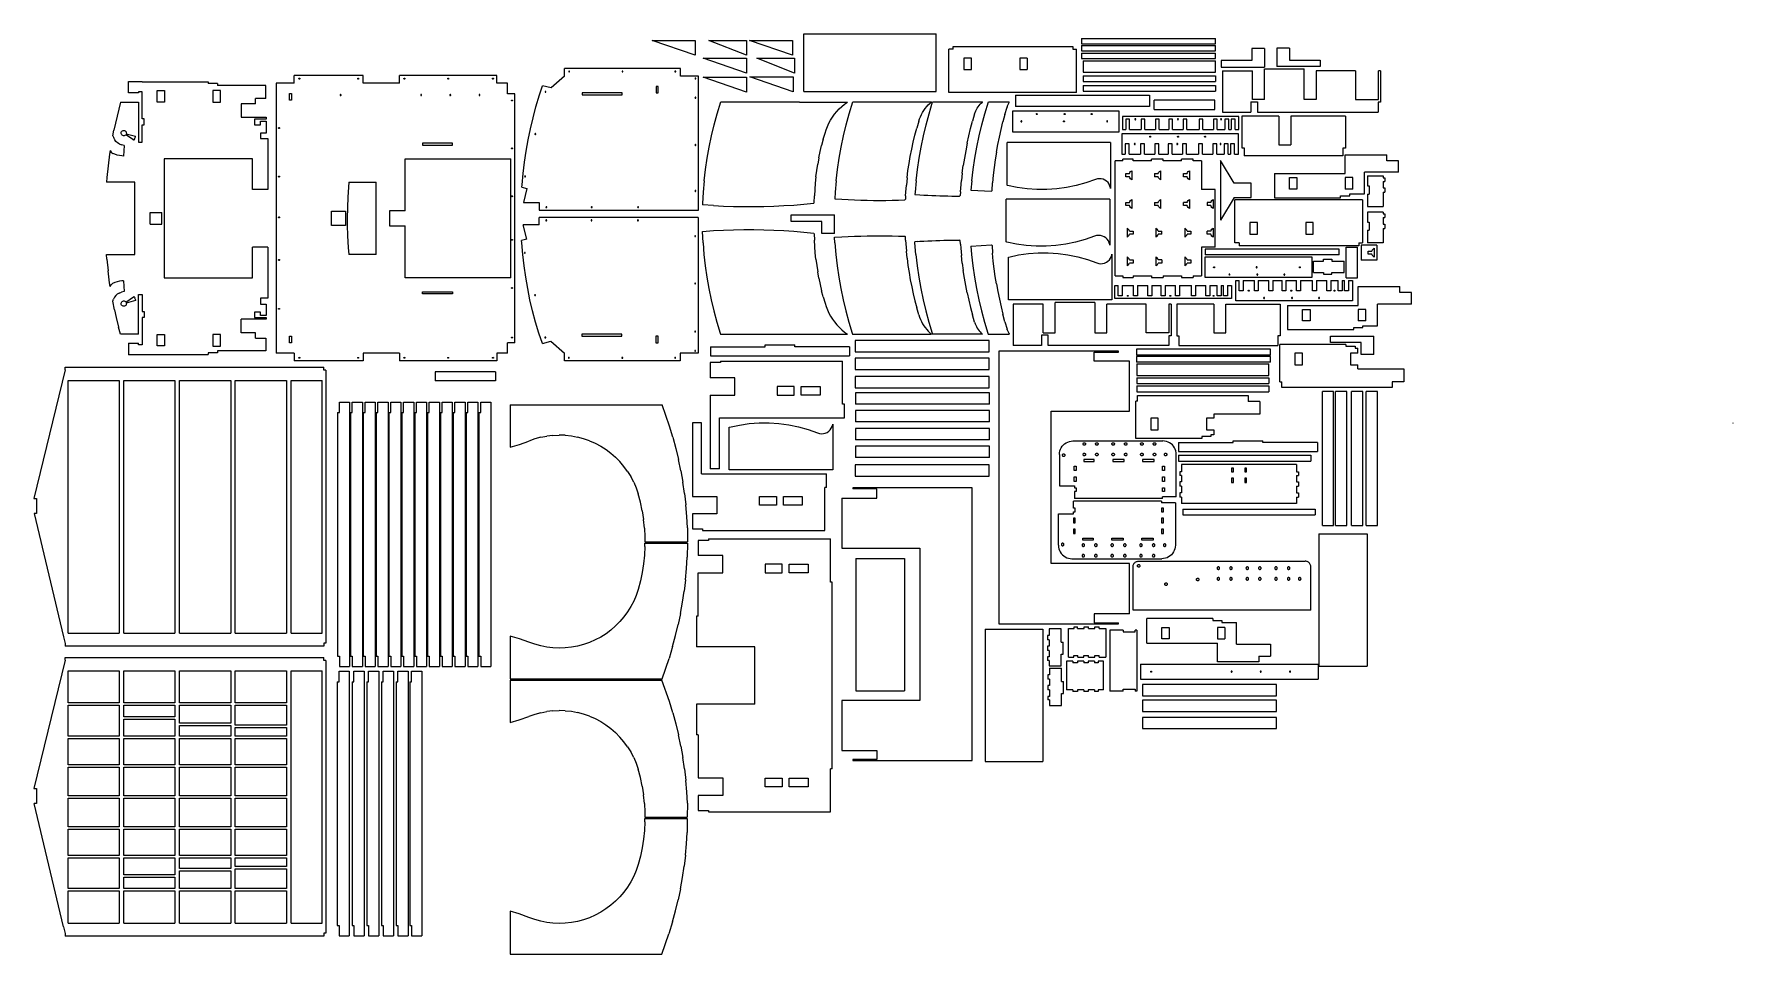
# Model space of a CAD drawing. Extents: x -2756 to 2933, y -1489 to 1592.
import ezdxf

# ---------------------------------------------------------------- set-up
doc = ezdxf.new("R2010")
doc.units = 0
doc.layers.get('0').update_dxf_attribs({"linetype": 'CONTINUOUS'})

msp = doc.modelspace()

# ---------------------------------------------------------------- linework, layer by layer
for p, q in [((-541.6, 1520.6), (-686.3, 1570.6)), ((-686.3, 1570.6), (-541.6, 1570.6)), ((-541.6, 1570.6), (-541.6, 1520.6)), ((-370.2, 1520.6), (-496.5, 1570.6)), ((-496.5, 1570.6), (-370.2, 1570.6)), ((-370.2, 1570.6), (-370.2, 1520.6)), ((-216, 1520.6), (-360.7, 1570.6)), ((-360.7, 1570.6), (-216, 1570.6)), ((-216, 1570.6), (-216, 1520.6)), ((-177.9, 1399.2), (-177.9, 1592)), ((-177.9, 1592), (264.9, 1592)), ((264.9, 1399.2), (264.9, 1592)), ((307.6, 1396.3), (307.6, 1540.6)), ((321.6, 1540.6), (307.6, 1540.6)), ((321.6, 1550.6), (722.3, 1550.6)), ((321.6, 1540.6), (321.6, 1550.6)), ((722.3, 1550.6), (722.3, 1540.6)), ((722.3, 1540.6), (734.2, 1540.6)), ((734.2, 1396.3), (734.2, 1540.6)), ((751.4, 1576.6), (1200.2, 1576.6)), ((751.4, 1576.6), (751.4, 1558.6)), ((751.4, 1558.6), (1200.2, 1558.6)), ((751.4, 1553), (1200.2, 1553)), ((751.4, 1553), (751.4, 1535)), ((1200.2, 1558.6), (1200.2, 1576.6)), ((1200.2, 1535), (1200.2, 1553)), ((1363.7, 1543.2), (1321.4, 1543.2)), ((1321.4, 1543.2), (1321.4, 1502.8)), ((1363.7, 1543.2), (1363.7, 1481.2)), ((1448.2, 1544.6), (1405.8, 1544.6)), ((1405.8, 1544.6), (1405.8, 1482.6)), ((1448.2, 1544.6), (1448.2, 1504.2)), ((-370.2, 1461.2), (-514.9, 1511.2)), ((-514.9, 1511.2), (-370.2, 1511.2)), ((-370.2, 1511.2), (-370.2, 1461.2)), ((-209.4, 1460.8), (-335.7, 1510.8)), ((-335.7, 1510.8), (-209.4, 1510.8)), ((-209.4, 1510.8), (-209.4, 1460.8)), ((382.6, 1511.1), (357.8, 1511.1)), ((357.8, 1511.1), (357.8, 1472.6)), ((382.6, 1472.6), (382.6, 1511.1)), ((569.2, 1511.2), (544.4, 1511.2)), ((544.4, 1511.2), (544.4, 1472.5)), ((569.2, 1511.2), (569.2, 1472.5)), ((751.4, 1535), (1200.2, 1535)), ((751.4, 1527.6), (1200.2, 1527.6)), ((751.4, 1527.6), (751.4, 1509.6)), ((751.4, 1509.6), (1200.2, 1509.6)), ((757.4, 1502.6), (757.4, 1464.2)), ((757.4, 1502.6), (1200.2, 1502.6)), ((1200.2, 1509.6), (1200.2, 1527.6)), ((1200.2, 1464.2), (1200.2, 1502.6)), ((1219.2, 1502.8), (1219.2, 1481.2)), ((1321.4, 1502.8), (1219.2, 1502.8)), ((1219.2, 1481.2), (1363.7, 1481.2)), ((1550.3, 1482.6), (1405.8, 1482.6)), ((1448.2, 1504.2), (1550.3, 1504.2)), ((1550.3, 1504.2), (1550.3, 1482.6)), ((-2438.8, 1432.4), (-2393.4, 1432.4)), ((-2438.8, 1394.5), (-2438.8, 1432.4)), ((-2393.4, 1432.4), (-2393.4, 1432)), ((-2393.4, 1432), (-2172.3, 1432)), ((-2172.3, 1432), (-2172.3, 1426)), ((-2141.9, 1426), (-2172.3, 1426)), ((-2141.9, 1426), (-2141.9, 1419.6)), ((-1945.4, 1427), (-1945.4, 523.2)), ((-1885.2, 1427), (-1945.4, 1427)), ((-1653.8, 1452.4), (-1885.2, 1452.4)), ((-1885.2, 1427), (-1885.2, 1452.4)), ((-1868.7, 1442.8), (-1868.5, 1443.2)), ((-1868.7, 1442.4), (-1868.7, 1442.8)), ((-1868.7, 1442), (-1868.7, 1442.4)), ((-1868.5, 1441.7), (-1868.7, 1442)), ((-1868.5, 1443.2), (-1868.3, 1443.5)), ((-1868.3, 1441.4), (-1868.5, 1441.7)), ((-1868.3, 1443.5), (-1868, 1443.7)), ((-1868, 1441.1), (-1868.3, 1441.4)), ((-1868, 1443.7), (-1867.6, 1443.9)), ((-1867.6, 1441), (-1868, 1441.1)), ((-1867.6, 1443.9), (-1867.2, 1443.9)), ((-1867.2, 1440.9), (-1867.6, 1441)), ((-1867.2, 1443.9), (-1866.9, 1443.9)), ((-1866.9, 1441), (-1867.2, 1440.9)), ((-1866.9, 1443.9), (-1866.5, 1443.7)), ((-1866.5, 1441.1), (-1866.9, 1441)), ((-1866.5, 1443.7), (-1866.2, 1443.5)), ((-1866.2, 1441.4), (-1866.5, 1441.1)), ((-1866.2, 1443.5), (-1865.9, 1443.2)), ((-1865.9, 1441.7), (-1866.2, 1441.4)), ((-1865.9, 1443.2), (-1865.8, 1442.8)), ((-1865.8, 1442), (-1865.9, 1441.7)), ((-1865.8, 1442.8), (-1865.7, 1442.4)), ((-1865.7, 1442.4), (-1865.8, 1442)), ((-1671.9, 1442.8), (-1671.7, 1443.2)), ((-1671.9, 1442.4), (-1671.9, 1442.8)), ((-1671.9, 1442), (-1671.9, 1442.4)), ((-1671.7, 1441.7), (-1671.9, 1442)), ((-1671.7, 1443.2), (-1671.5, 1443.5)), ((-1671.5, 1441.4), (-1671.7, 1441.7)), ((-1671.5, 1443.5), (-1671.2, 1443.7)), ((-1671.2, 1441.1), (-1671.5, 1441.4)), ((-1671.2, 1443.7), (-1670.8, 1443.9)), ((-1670.8, 1441), (-1671.2, 1441.1)), ((-1670.8, 1443.9), (-1670.4, 1443.9)), ((-1670.4, 1440.9), (-1670.8, 1441)), ((-1670.4, 1443.9), (-1670.1, 1443.9)), ((-1670.1, 1441), (-1670.4, 1440.9)), ((-1670.1, 1443.9), (-1669.7, 1443.7)), ((-1669.7, 1441.1), (-1670.1, 1441)), ((-1669.7, 1443.7), (-1669.4, 1443.5)), ((-1669.4, 1441.4), (-1669.7, 1441.1)), ((-1669.4, 1443.5), (-1669.1, 1443.2)), ((-1669.1, 1441.7), (-1669.4, 1441.4)), ((-1669.1, 1443.2), (-1669, 1442.8)), ((-1669, 1442), (-1669.1, 1441.7)), ((-1669, 1442.8), (-1668.9, 1442.4)), ((-1668.9, 1442.4), (-1669, 1442)), ((-1653.8, 1427), (-1653.8, 1452.4)), ((-1532, 1427), (-1653.8, 1427)), ((-1205.7, 1452.4), (-1532, 1452.4)), ((-1532, 1427), (-1532, 1452.4)), ((-1517.1, 1442.8), (-1516.9, 1443.2)), ((-1517.1, 1442.4), (-1517.1, 1442.8)), ((-1517.1, 1442), (-1517.1, 1442.4)), ((-1516.9, 1441.7), (-1517.1, 1442)), ((-1516.9, 1443.2), (-1516.7, 1443.5)), ((-1516.7, 1441.4), (-1516.9, 1441.7)), ((-1516.7, 1443.5), (-1516.4, 1443.7)), ((-1516.4, 1441.1), (-1516.7, 1441.4)), ((-1516.4, 1443.7), (-1516, 1443.9)), ((-1516, 1441), (-1516.4, 1441.1)), ((-1516, 1443.9), (-1515.6, 1443.9)), ((-1515.6, 1440.9), (-1516, 1441)), ((-1515.6, 1443.9), (-1515.3, 1443.9)), ((-1515.3, 1441), (-1515.6, 1440.9)), ((-1515.3, 1443.9), (-1514.9, 1443.7)), ((-1514.9, 1441.1), (-1515.3, 1441)), ((-1514.9, 1443.7), (-1514.6, 1443.5)), ((-1514.6, 1441.4), (-1514.9, 1441.1)), ((-1514.6, 1443.5), (-1514.3, 1443.2)), ((-1514.3, 1441.7), (-1514.6, 1441.4)), ((-1514.3, 1443.2), (-1514.2, 1442.8)), ((-1514.2, 1442), (-1514.3, 1441.7)), ((-1514.2, 1442.8), (-1514.1, 1442.4)), ((-1514.1, 1442.4), (-1514.2, 1442)), ((-1370.3, 1442.8), (-1370.1, 1443.2)), ((-1370.3, 1442.4), (-1370.3, 1442.8)), ((-1370.3, 1442), (-1370.3, 1442.4)), ((-1370.1, 1441.7), (-1370.3, 1442)), ((-1370.1, 1443.2), (-1369.9, 1443.5)), ((-1369.9, 1441.4), (-1370.1, 1441.7)), ((-1369.9, 1443.5), (-1369.6, 1443.7)), ((-1369.6, 1441.1), (-1369.9, 1441.4)), ((-1369.6, 1443.7), (-1369.2, 1443.9)), ((-1369.2, 1441), (-1369.6, 1441.1)), ((-1369.2, 1443.9), (-1368.8, 1443.9)), ((-1368.8, 1440.9), (-1369.2, 1441)), ((-1368.8, 1443.9), (-1368.5, 1443.9)), ((-1368.5, 1441), (-1368.8, 1440.9)), ((-1368.5, 1443.9), (-1368.1, 1443.7)), ((-1368.1, 1441.1), (-1368.5, 1441)), ((-1368.1, 1443.7), (-1367.8, 1443.5)), ((-1367.8, 1441.4), (-1368.1, 1441.1)), ((-1367.8, 1443.5), (-1367.5, 1443.2)), ((-1367.5, 1441.7), (-1367.8, 1441.4)), ((-1367.5, 1443.2), (-1367.4, 1442.8)), ((-1367.4, 1442), (-1367.5, 1441.7)), ((-1367.4, 1442.8), (-1367.3, 1442.4)), ((-1367.3, 1442.4), (-1367.4, 1442)), ((-1220.5, 1442.8), (-1220.3, 1443.2)), ((-1220.5, 1442.4), (-1220.5, 1442.8)), ((-1220.5, 1442), (-1220.5, 1442.4)), ((-1220.3, 1441.7), (-1220.5, 1442)), ((-1220.3, 1443.2), (-1220.1, 1443.5)), ((-1220.1, 1441.4), (-1220.3, 1441.7)), ((-1220.1, 1443.5), (-1219.8, 1443.7)), ((-1219.8, 1441.1), (-1220.1, 1441.4)), ((-1219.8, 1443.7), (-1219.4, 1443.9)), ((-1219.4, 1441), (-1219.8, 1441.1)), ((-1219.4, 1443.9), (-1219, 1443.9)), ((-1219, 1440.9), (-1219.4, 1441)), ((-1219, 1443.9), (-1218.7, 1443.9)), ((-1218.7, 1441), (-1219, 1440.9)), ((-1218.7, 1443.9), (-1218.3, 1443.7)), ((-1218.3, 1441.1), (-1218.7, 1441)), ((-1218.3, 1443.7), (-1218, 1443.5)), ((-1218, 1441.4), (-1218.3, 1441.1)), ((-1218, 1443.5), (-1217.7, 1443.2)), ((-1217.7, 1441.7), (-1218, 1441.4)), ((-1217.7, 1443.2), (-1217.6, 1442.8)), ((-1217.6, 1442), (-1217.7, 1441.7)), ((-1217.6, 1442.8), (-1217.5, 1442.4)), ((-1217.5, 1442.4), (-1217.6, 1442)), ((-1205.7, 1427), (-1205.7, 1452.4)), ((-1170.7, 1427), (-1205.7, 1427)), ((-1170.7, 1392), (-1170.7, 1427)), ((-979, 1451.2), (-1024.3, 1411.2)), ((-591.6, 1476.4), (-979, 1476.4)), ((-979, 1451.2), (-979, 1476.4)), ((-965.5, 1466.8), (-965.6, 1466.4)), ((-965.6, 1466.4), (-965.5, 1466)), ((-965.4, 1467.2), (-965.5, 1466.8)), ((-965.5, 1466), (-965.4, 1465.7)), ((-965.1, 1467.5), (-965.4, 1467.2)), ((-965.4, 1465.7), (-965.1, 1465.4)), ((-964.8, 1467.7), (-965.1, 1467.5)), ((-965.1, 1465.4), (-964.8, 1465.1)), ((-964.4, 1467.9), (-964.8, 1467.7)), ((-964.8, 1465.1), (-964.4, 1465)), ((-964.1, 1467.9), (-964.4, 1467.9)), ((-964.4, 1465), (-964.1, 1464.9)), ((-963.7, 1467.9), (-964.1, 1467.9)), ((-964.1, 1464.9), (-963.7, 1465)), ((-963.3, 1467.7), (-963.7, 1467.9)), ((-963.7, 1465), (-963.3, 1465.1)), ((-963, 1467.5), (-963.3, 1467.7)), ((-963.3, 1465.1), (-963, 1465.4)), ((-962.8, 1467.2), (-963, 1467.5)), ((-963, 1465.4), (-962.8, 1465.7)), ((-962.6, 1466.8), (-962.8, 1467.2)), ((-962.8, 1465.7), (-962.6, 1466)), ((-962.6, 1466.4), (-962.6, 1466.8)), ((-962.6, 1466), (-962.6, 1466.4)), ((-786.7, 1466.8), (-786.8, 1466.4)), ((-786.8, 1466.4), (-786.7, 1466)), ((-786.6, 1467.2), (-786.7, 1466.8)), ((-786.7, 1466), (-786.6, 1465.7)), ((-786.3, 1467.5), (-786.6, 1467.2)), ((-786.6, 1465.7), (-786.3, 1465.4)), ((-786, 1467.7), (-786.3, 1467.5)), ((-786.3, 1465.4), (-786, 1465.1)), ((-785.7, 1467.9), (-786, 1467.7)), ((-786, 1465.1), (-785.7, 1465)), ((-785.3, 1467.9), (-785.7, 1467.9)), ((-785.7, 1465), (-785.3, 1464.9)), ((-784.9, 1467.9), (-785.3, 1467.9)), ((-785.3, 1464.9), (-784.9, 1465)), ((-784.5, 1467.7), (-784.9, 1467.9)), ((-784.9, 1465), (-784.5, 1465.1)), ((-784.2, 1467.5), (-784.5, 1467.7)), ((-784.5, 1465.1), (-784.2, 1465.4)), ((-784, 1467.2), (-784.2, 1467.5)), ((-784.2, 1465.4), (-784, 1465.7)), ((-783.8, 1466.8), (-784, 1467.2)), ((-784, 1465.7), (-783.8, 1466)), ((-783.8, 1466.4), (-783.8, 1466.8)), ((-783.8, 1466), (-783.8, 1466.4)), ((-609.7, 1466.8), (-609.8, 1466.4)), ((-609.8, 1466.4), (-609.7, 1466)), ((-609.6, 1467.2), (-609.7, 1466.8)), ((-609.7, 1466), (-609.6, 1465.7)), ((-609.3, 1467.5), (-609.6, 1467.2)), ((-609.6, 1465.7), (-609.3, 1465.4)), ((-609, 1467.7), (-609.3, 1467.5)), ((-609.3, 1465.4), (-609, 1465.1)), ((-608.6, 1467.9), (-609, 1467.7)), ((-609, 1465.1), (-608.6, 1465)), ((-608.3, 1467.9), (-608.6, 1467.9)), ((-608.6, 1465), (-608.3, 1464.9)), ((-607.9, 1467.9), (-608.3, 1467.9)), ((-608.3, 1464.9), (-607.9, 1465)), ((-607.5, 1467.7), (-607.9, 1467.9)), ((-607.9, 1465), (-607.5, 1465.1)), ((-607.2, 1467.5), (-607.5, 1467.7)), ((-607.5, 1465.1), (-607.2, 1465.4)), ((-607, 1467.2), (-607.2, 1467.5)), ((-607.2, 1465.4), (-607, 1465.7)), ((-606.8, 1466.8), (-607, 1467.2)), ((-607, 1465.7), (-606.8, 1466)), ((-606.8, 1466.4), (-606.8, 1466.8)), ((-606.8, 1466), (-606.8, 1466.4)), ((-591.6, 1451), (-591.6, 1476.4)), ((-531.4, 1451), (-591.6, 1451)), ((-542.6, 1443.4), (-542.7, 1443.1)), ((-542.7, 1443.1), (-542.6, 1442.7)), ((-542.5, 1443.8), (-542.6, 1443.4)), ((-542.6, 1442.7), (-542.5, 1442.3)), ((-542.2, 1444.1), (-542.5, 1443.8)), ((-542.5, 1442.3), (-542.2, 1442)), ((-541.9, 1444.4), (-542.2, 1444.1)), ((-542.2, 1442), (-541.9, 1441.8)), ((-541.6, 1444.5), (-541.9, 1444.4)), ((-541.9, 1441.8), (-541.6, 1441.6)), ((-541.2, 1444.6), (-541.6, 1444.5)), ((-541.6, 1441.6), (-541.2, 1441.6)), ((-540.8, 1444.5), (-541.2, 1444.6)), ((-541.2, 1441.6), (-540.8, 1441.6)), ((-540.4, 1444.4), (-540.8, 1444.5)), ((-540.8, 1441.6), (-540.4, 1441.8)), ((-540.1, 1444.1), (-540.4, 1444.4)), ((-540.4, 1441.8), (-540.1, 1442)), ((-539.9, 1443.8), (-540.1, 1444.1)), ((-540.1, 1442), (-539.9, 1442.3)), ((-539.7, 1443.4), (-539.9, 1443.8)), ((-539.9, 1442.3), (-539.7, 1442.7)), ((-539.7, 1443.1), (-539.7, 1443.4)), ((-539.7, 1442.7), (-539.7, 1443.1)), ((-531.4, 1002.1), (-531.4, 1451)), ((-370.2, 1397.6), (-514.9, 1447.6)), ((-514.9, 1447.6), (-370.2, 1447.6)), ((-370.2, 1447.6), (-370.2, 1397.6)), ((-214.2, 1398.6), (-358.9, 1448.6)), ((-358.9, 1448.6), (-214.2, 1448.6)), ((-214.2, 1448.6), (-214.2, 1398.6)), ((357.8, 1472.6), (382.6, 1472.6)), ((544.4, 1472.5), (569.2, 1472.5)), ((757.4, 1464.2), (1200.2, 1464.2)), ((757.4, 1451.6), (757.4, 1432.4)), ((757.4, 1451.6), (1200.2, 1451.6)), ((757.4, 1432.4), (1200.2, 1432.4)), ((1200.2, 1451.6), (1200.2, 1432.4)), ((1223.5, 1469), (1323.6, 1469)), ((1223.5, 1469), (1223.5, 1330.6)), ((1323.6, 1372.9), (1323.6, 1469)), ((1363.7, 1372.9), (1363.7, 1475)), ((1363.7, 1475), (1496.9, 1475)), ((1496.9, 1372.8), (1496.9, 1475)), ((1669.1, 1469), (1536.7, 1469)), ((1536.7, 1469), (1536.7, 1372.8)), ((1669.1, 1469), (1669.1, 1372.9)), ((1752.6, 1469), (1745.3, 1469)), ((1745.3, 1372.9), (1745.3, 1469)), ((1752.6, 1469), (1752.6, 1363.1)), ((-2406.2, 1394.5), (-2438.8, 1394.5)), ((-2393.4, 1397.9), (-2406.2, 1397.9)), ((-2406.2, 1397.9), (-2406.2, 1394.5)), ((-2393.4, 1307.3), (-2393.4, 1397.9)), ((-2343.2, 1402.5), (-2318.4, 1402.5)), ((-2343.2, 1364), (-2343.2, 1402.5)), ((-2318.4, 1402.5), (-2318.4, 1364)), ((-2131.8, 1402.5), (-2156.6, 1402.5)), ((-2156.6, 1402.5), (-2156.6, 1364)), ((-1979.1, 1419.6), (-2141.9, 1419.6)), ((-2131.8, 1364), (-2131.8, 1402.5)), ((-1979.1, 1376.4), (-2014.3, 1376)), ((-2014.3, 1358.1), (-2014.3, 1376)), ((-1979.1, 1376.4), (-1979.1, 1419.6)), ((-1900.5, 1370.4), (-1900.5, 1392.4)), ((-1900.5, 1392.4), (-1893.7, 1392.4)), ((-1893.7, 1370.4), (-1900.5, 1370.4)), ((-1893.7, 1392.4), (-1893.7, 1370.4)), ((-1730.4, 1388.2), (-1730.6, 1387.8)), ((-1730.6, 1387.8), (-1730.6, 1387.4)), ((-1730.6, 1387.4), (-1730.6, 1387)), ((-1730.6, 1387), (-1730.4, 1386.6)), ((-1730.2, 1388.5), (-1730.4, 1388.2)), ((-1730.4, 1386.6), (-1730.2, 1386.3)), ((-1729.8, 1388.8), (-1730.2, 1388.5)), ((-1730.2, 1386.3), (-1729.8, 1386)), ((-1729.5, 1389), (-1729.8, 1388.8)), ((-1729.8, 1386), (-1729.5, 1385.9)), ((-1729, 1389), (-1729.5, 1389)), ((-1729.5, 1385.9), (-1729, 1385.8)), ((-1728.6, 1389), (-1729, 1389)), ((-1729, 1385.8), (-1728.6, 1385.9)), ((-1728.2, 1388.8), (-1728.6, 1389)), ((-1728.6, 1385.9), (-1728.2, 1386)), ((-1727.9, 1388.5), (-1728.2, 1388.8)), ((-1728.2, 1386), (-1727.9, 1386.3)), ((-1727.7, 1388.2), (-1727.9, 1388.5)), ((-1727.9, 1386.3), (-1727.7, 1386.6)), ((-1727.5, 1387.8), (-1727.7, 1388.2)), ((-1727.7, 1386.6), (-1727.5, 1387)), ((-1727.4, 1387.4), (-1727.5, 1387.8)), ((-1727.5, 1387), (-1727.4, 1387.4)), ((-1460.9, 1388.2), (-1461.1, 1387.8)), ((-1461.1, 1387.8), (-1461.1, 1387.4)), ((-1461.1, 1387.4), (-1461.1, 1387)), ((-1461.1, 1387), (-1460.9, 1386.6)), ((-1460.7, 1388.5), (-1460.9, 1388.2)), ((-1460.9, 1386.6), (-1460.7, 1386.3)), ((-1460.3, 1388.8), (-1460.7, 1388.5)), ((-1460.7, 1386.3), (-1460.3, 1386)), ((-1460, 1389), (-1460.3, 1388.8)), ((-1460.3, 1386), (-1460, 1385.9)), ((-1459.5, 1389), (-1460, 1389)), ((-1460, 1385.9), (-1459.5, 1385.8)), ((-1459.1, 1389), (-1459.5, 1389)), ((-1459.5, 1385.8), (-1459.1, 1385.9)), ((-1458.7, 1388.8), (-1459.1, 1389)), ((-1459.1, 1385.9), (-1458.7, 1386)), ((-1458.4, 1388.5), (-1458.7, 1388.8)), ((-1458.7, 1386), (-1458.4, 1386.3)), ((-1458.2, 1388.2), (-1458.4, 1388.5)), ((-1458.4, 1386.3), (-1458.2, 1386.6)), ((-1458, 1387.8), (-1458.2, 1388.2)), ((-1458.2, 1386.6), (-1458, 1387)), ((-1457.9, 1387.4), (-1458, 1387.8)), ((-1458, 1387), (-1457.9, 1387.4)), ((-1363.4, 1388.2), (-1363.6, 1387.8)), ((-1363.6, 1387.8), (-1363.6, 1387.4)), ((-1363.6, 1387.4), (-1363.6, 1387)), ((-1363.6, 1387), (-1363.4, 1386.6)), ((-1363.2, 1388.5), (-1363.4, 1388.2)), ((-1363.4, 1386.6), (-1363.2, 1386.3)), ((-1362.8, 1388.8), (-1363.2, 1388.5)), ((-1363.2, 1386.3), (-1362.8, 1386)), ((-1362.4, 1389), (-1362.8, 1388.8)), ((-1362.8, 1386), (-1362.4, 1385.9)), ((-1362, 1389), (-1362.4, 1389)), ((-1362.4, 1385.9), (-1362, 1385.8)), ((-1361.6, 1389), (-1362, 1389)), ((-1362, 1385.8), (-1361.6, 1385.9)), ((-1361.2, 1388.8), (-1361.6, 1389)), ((-1361.6, 1385.9), (-1361.2, 1386)), ((-1360.9, 1388.5), (-1361.2, 1388.8)), ((-1361.2, 1386), (-1360.9, 1386.3)), ((-1360.6, 1388.2), (-1360.9, 1388.5)), ((-1360.9, 1386.3), (-1360.6, 1386.6)), ((-1360.5, 1387.8), (-1360.6, 1388.2)), ((-1360.6, 1386.6), (-1360.5, 1387)), ((-1360.4, 1387.4), (-1360.5, 1387.8)), ((-1360.5, 1387), (-1360.4, 1387.4)), ((-1265.6, 1387.8), (-1265.7, 1387.4)), ((-1265.7, 1387.4), (-1265.6, 1387)), ((-1265.5, 1388.2), (-1265.6, 1387.8)), ((-1265.6, 1387), (-1265.5, 1386.6)), ((-1265.2, 1388.5), (-1265.5, 1388.2)), ((-1265.5, 1386.6), (-1265.2, 1386.3)), ((-1264.9, 1388.8), (-1265.2, 1388.5)), ((-1265.2, 1386.3), (-1264.9, 1386)), ((-1264.5, 1389), (-1264.9, 1388.8)), ((-1264.9, 1386), (-1264.5, 1385.9)), ((-1264.1, 1389), (-1264.5, 1389)), ((-1264.5, 1385.9), (-1264.1, 1385.8)), ((-1263.7, 1389), (-1264.1, 1389)), ((-1264.1, 1385.8), (-1263.7, 1385.9)), ((-1263.3, 1388.8), (-1263.7, 1389)), ((-1263.7, 1385.9), (-1263.3, 1386)), ((-1262.9, 1388.5), (-1263.3, 1388.8)), ((-1263.3, 1386), (-1262.9, 1386.3)), ((-1262.7, 1388.2), (-1262.9, 1388.5)), ((-1262.9, 1386.3), (-1262.7, 1386.6)), ((-1262.5, 1387.8), (-1262.7, 1388.2)), ((-1262.7, 1386.6), (-1262.5, 1387)), ((-1262.5, 1387.4), (-1262.5, 1387.8)), ((-1262.5, 1387), (-1262.5, 1387.4)), ((-1145.3, 1392), (-1170.7, 1392)), ((-1156.8, 1369.8), (-1156.6, 1370.2)), ((-1156.8, 1369.4), (-1156.8, 1369.8)), ((-1156.8, 1369), (-1156.8, 1369.4)), ((-1156.6, 1368.7), (-1156.8, 1369)), ((-1156.6, 1370.2), (-1156.4, 1370.5)), ((-1156.4, 1368.4), (-1156.6, 1368.7)), ((-1156.4, 1370.5), (-1156.1, 1370.7)), ((-1156.1, 1368.1), (-1156.4, 1368.4)), ((-1156.1, 1370.7), (-1155.7, 1370.9)), ((-1155.7, 1368), (-1156.1, 1368.1)), ((-1155.7, 1370.9), (-1155.3, 1370.9)), ((-1155.3, 1367.9), (-1155.7, 1368)), ((-1155.3, 1370.9), (-1155, 1370.9)), ((-1155, 1368), (-1155.3, 1367.9)), ((-1155, 1370.9), (-1154.6, 1370.7)), ((-1154.6, 1368.1), (-1155, 1368)), ((-1154.6, 1370.7), (-1154.3, 1370.5)), ((-1154.3, 1368.4), (-1154.6, 1368.1)), ((-1154.3, 1370.5), (-1154, 1370.2)), ((-1154, 1368.7), (-1154.3, 1368.4)), ((-1154, 1370.2), (-1153.9, 1369.8)), ((-1153.9, 1369), (-1154, 1368.7)), ((-1153.9, 1369.8), (-1153.8, 1369.4)), ((-1153.8, 1369.4), (-1153.9, 1369)), ((-1145.3, 558.2), (-1145.3, 1392)), ((-1075, 1348.1), (-1062.9, 1388.4)), ((-1062.9, 1388.4), (-1052.7, 1418.1)), ((-1024.3, 1411.2), (-1052.7, 1418.1)), ((-1044.5, 1398.8), (-1044.6, 1398.4)), ((-1044.6, 1398.4), (-1044.5, 1398)), ((-1044.4, 1399.2), (-1044.5, 1398.8)), ((-1044.5, 1398), (-1044.4, 1397.7)), ((-1044.1, 1399.5), (-1044.4, 1399.2)), ((-1044.4, 1397.7), (-1044.1, 1397.4)), ((-1043.8, 1399.7), (-1044.1, 1399.5)), ((-1044.1, 1397.4), (-1043.8, 1397.1)), ((-1043.5, 1399.9), (-1043.8, 1399.7)), ((-1043.8, 1397.1), (-1043.5, 1397)), ((-1043.1, 1399.9), (-1043.5, 1399.9)), ((-1043.5, 1397), (-1043.1, 1396.9)), ((-1042.7, 1399.9), (-1043.1, 1399.9)), ((-1043.1, 1396.9), (-1042.7, 1397)), ((-1042.3, 1399.7), (-1042.7, 1399.9)), ((-1042.7, 1397), (-1042.3, 1397.1)), ((-1042, 1399.5), (-1042.3, 1399.7)), ((-1042.3, 1397.1), (-1042, 1397.4)), ((-1041.8, 1399.2), (-1042, 1399.5)), ((-1042, 1397.4), (-1041.8, 1397.7)), ((-1041.6, 1398.8), (-1041.8, 1399.2)), ((-1041.8, 1397.7), (-1041.6, 1398)), ((-1041.6, 1398.4), (-1041.6, 1398.8)), ((-1041.6, 1398), (-1041.6, 1398.4)), ((-920.7, 1394.8), (-920.7, 1388)), ((-786.7, 1394.8), (-920.7, 1394.8)), ((-920.7, 1388), (-786.7, 1388)), ((-786.7, 1388), (-786.7, 1394.8)), ((-665.9, 1416.4), (-672.7, 1416.4)), ((-672.7, 1416.4), (-672.7, 1394.4)), ((-672.7, 1394.4), (-665.9, 1394.4)), ((-665.9, 1394.4), (-665.9, 1416.4)), ((-542.6, 1379), (-542.7, 1378.7)), ((-542.7, 1378.7), (-542.6, 1378.3)), ((-542.5, 1379.4), (-542.6, 1379)), ((-542.6, 1378.3), (-542.5, 1377.9)), ((-542.2, 1379.7), (-542.5, 1379.4)), ((-542.5, 1377.9), (-542.2, 1377.6)), ((-541.9, 1380), (-542.2, 1379.7)), ((-542.2, 1377.6), (-541.9, 1377.4)), ((-541.6, 1380.1), (-541.9, 1380)), ((-541.9, 1377.4), (-541.6, 1377.2)), ((-541.2, 1380.2), (-541.6, 1380.1)), ((-541.6, 1377.2), (-541.2, 1377.2)), ((-540.8, 1380.1), (-541.2, 1380.2)), ((-541.2, 1377.2), (-540.8, 1377.2)), ((-540.4, 1380), (-540.8, 1380.1)), ((-540.8, 1377.2), (-540.4, 1377.4)), ((-540.1, 1379.7), (-540.4, 1380)), ((-540.4, 1377.4), (-540.1, 1377.6)), ((-539.9, 1379.4), (-540.1, 1379.7)), ((-540.1, 1377.6), (-539.9, 1377.9)), ((-539.7, 1379), (-539.9, 1379.4)), ((-539.9, 1377.9), (-539.7, 1378.3)), ((-539.7, 1378.7), (-539.7, 1379)), ((-539.7, 1378.3), (-539.7, 1378.7)), ((-177.9, 1399.2), (264.9, 1399.2)), ((734.2, 1396.3), (307.6, 1396.3)), ((530.2, 1387.4), (979, 1387.4)), ((530.2, 1387.4), (530.2, 1349.5)), ((757.4, 1419.6), (757.4, 1400.4)), ((757.4, 1419.6), (1200.2, 1419.6)), ((757.4, 1400.4), (1200.2, 1400.4)), ((979, 1387.4), (979, 1349.5)), ((1197.3, 1369.8), (995.2, 1369.8)), ((995.2, 1339.2), (995.2, 1369.8)), ((1197.3, 1339.2), (1197.3, 1369.8)), ((1200.2, 1419.6), (1200.2, 1400.4)), ((1363.7, 1372.9), (1323.6, 1372.9)), ((1536.7, 1372.8), (1496.9, 1372.8)), ((1669.1, 1372.9), (1745.3, 1372.9)), ((-2466.3, 1364), (-2488.6, 1269.9)), ((-2466.3, 1364), (-2406.2, 1364)), ((-2406.2, 1364), (-2406.2, 1229.6)), ((-2318.4, 1364), (-2343.2, 1364)), ((-2156.6, 1364), (-2131.8, 1364)), ((-2062.4, 1358.1), (-2062.4, 1313.1)), ((-2014.3, 1358.1), (-2062.4, 1358.1)), ((-2062.4, 1313.1), (-1978.7, 1313.1)), ((-1978.7, 1313.1), (-1978.7, 1306.6)), ((-1093.6, 1274.4), (-1084.8, 1311.4)), ((-1084.8, 1311.4), (-1075, 1348.1)), ((-478.5, 1287.4), (-468.6, 1324.1)), ((-468.6, 1324.1), (-456.5, 1364.4)), ((-456.5, 1364.4), (-193, 1364.4)), ((-193.3, 1364.2), (-193, 1364.4)), ((-193.3, 1364.2), (-32.1, 1364.2)), ((-88.6, 1303.9), (-82.3, 1313.9)), ((-82.3, 1313.9), (-75.3, 1323.5)), ((-75.3, 1323.5), (-67.8, 1332.6)), ((-67.8, 1332.6), (-59.7, 1341.3)), ((-59.7, 1341.3), (-51, 1349.5)), ((-51, 1349.5), (-41.8, 1357.1)), ((-41.8, 1357.1), (-32.1, 1364.2)), ((-36.7, 1287.4), (-26.8, 1324.1)), ((-26.8, 1324.1), (-14.7, 1364.4)), ((-14.7, 1364.4), (248.8, 1364.4)), ((209.2, 1307.4), (212.2, 1314.9)), ((212.2, 1314.9), (215.6, 1322.1)), ((215.6, 1322.1), (219.4, 1329.2)), ((219.4, 1329.2), (223.6, 1335.9)), ((223.6, 1335.9), (228.2, 1342.5)), ((228.2, 1342.5), (233.1, 1348.7)), ((231.1, 1287.4), (241, 1324.1)), ((233.1, 1348.7), (238.5, 1354.7)), ((238.5, 1354.7), (244.2, 1360.3)), ((241, 1324.1), (253.1, 1364.4)), ((244.2, 1360.3), (248.8, 1364.4)), ((253.1, 1364.4), (420, 1364.4)), ((393.4, 1324.1), (386.4, 1299.7)), ((393.4, 1324.1), (395.2, 1329.2)), ((395.2, 1329.2), (397.2, 1334.2)), ((397.2, 1334.2), (399.6, 1339.1)), ((399.6, 1339.1), (402.2, 1343.7)), ((402.2, 1343.7), (405.2, 1348.2)), ((405.2, 1348.2), (408.4, 1352.5)), ((408.4, 1352.5), (411.9, 1356.6)), ((411.9, 1356.6), (415.6, 1360.5)), ((415.6, 1360.5), (419.6, 1364.1)), ((417.5, 1287.4), (427.4, 1324.1)), ((419.6, 1364.1), (420, 1364.4)), ((427.4, 1324.1), (439.5, 1364.4)), ((439.5, 1364.4), (509.7, 1364.4)), ((495.2, 1322.5), (488.5, 1297.5)), ((495.2, 1322.5), (502.4, 1347.4)), ((503.1, 1349.6), (502.4, 1347.4)), ((503.1, 1349.6), (503.9, 1351.9)), ((503.9, 1351.9), (504.7, 1354)), ((504.7, 1354), (505.6, 1356.2)), ((505.6, 1356.2), (506.6, 1358.4)), ((506.6, 1358.4), (507.6, 1360.5)), ((507.6, 1360.5), (508.7, 1362.6)), ((508.7, 1362.6), (509.7, 1364.4)), ((877.5, 1333.6), (520.4, 1333.6)), ((520.4, 1333.6), (520.4, 1264.7)), ((979, 1349.5), (530.2, 1349.5)), ((600, 1323.6), (600.1, 1324)), ((600.1, 1323.2), (600, 1323.6)), ((600.1, 1324), (600.3, 1324.4)), ((600.3, 1322.8), (600.1, 1323.2)), ((600.3, 1324.4), (600.5, 1324.7)), ((600.5, 1322.5), (600.3, 1322.8)), ((600.5, 1324.7), (600.8, 1325)), ((600.8, 1322.2), (600.5, 1322.5)), ((600.8, 1325), (601.2, 1325.2)), ((601.2, 1322.1), (600.8, 1322.2)), ((601.2, 1325.2), (601.6, 1325.2)), ((601.6, 1322), (601.2, 1322.1)), ((601.6, 1325.2), (602.1, 1325.2)), ((602.1, 1322.1), (601.6, 1322)), ((602.1, 1325.2), (602.4, 1325)), ((602.4, 1322.2), (602.1, 1322.1)), ((602.4, 1325), (602.8, 1324.7)), ((602.8, 1322.5), (602.4, 1322.2)), ((602.8, 1324.7), (603, 1324.4)), ((603, 1322.8), (602.8, 1322.5)), ((603, 1324.4), (603.2, 1324)), ((603.2, 1323.2), (603, 1322.8)), ((603.2, 1324), (603.2, 1323.6)), ((603.2, 1323.6), (603.2, 1323.2)), ((693.4, 1323.6), (693.5, 1324)), ((693.5, 1323.2), (693.4, 1323.6)), ((693.5, 1324), (693.7, 1324.4)), ((693.7, 1322.8), (693.5, 1323.2)), ((693.7, 1324.4), (693.9, 1324.7)), ((693.9, 1322.5), (693.7, 1322.8)), ((693.9, 1324.7), (694.2, 1325)), ((694.2, 1322.2), (693.9, 1322.5)), ((694.2, 1325), (694.6, 1325.2)), ((694.6, 1322.1), (694.2, 1322.2)), ((694.6, 1325.2), (695, 1325.2)), ((695, 1322), (694.6, 1322.1)), ((695, 1325.2), (695.5, 1325.2)), ((695.5, 1322.1), (695, 1322)), ((695.5, 1325.2), (695.8, 1325)), ((695.8, 1322.2), (695.5, 1322.1)), ((695.8, 1325), (696.2, 1324.7)), ((696.2, 1322.5), (695.8, 1322.2)), ((696.2, 1324.7), (696.4, 1324.4)), ((696.4, 1322.8), (696.2, 1322.5)), ((696.4, 1324.4), (696.6, 1324)), ((696.6, 1323.2), (696.4, 1322.8)), ((696.6, 1324), (696.6, 1323.6)), ((696.6, 1323.6), (696.6, 1323.2)), ((784, 1323.6), (784.1, 1324)), ((784.1, 1323.2), (784, 1323.6)), ((784.1, 1324), (784.3, 1324.4)), ((784.3, 1322.8), (784.1, 1323.2)), ((784.3, 1324.4), (784.5, 1324.7)), ((784.5, 1322.5), (784.3, 1322.8)), ((784.5, 1324.7), (784.8, 1325)), ((784.8, 1322.2), (784.5, 1322.5)), ((784.8, 1325), (785.2, 1325.2)), ((785.2, 1322.1), (784.8, 1322.2)), ((785.2, 1325.2), (785.6, 1325.2)), ((785.6, 1322), (785.2, 1322.1)), ((785.6, 1325.2), (786.1, 1325.2)), ((786.1, 1322.1), (785.6, 1322)), ((786.1, 1325.2), (786.4, 1325)), ((786.4, 1322.2), (786.1, 1322.1)), ((786.4, 1325), (786.8, 1324.7)), ((786.8, 1322.5), (786.4, 1322.2)), ((786.8, 1324.7), (787, 1324.4)), ((787, 1322.8), (786.8, 1322.5)), ((787, 1324.4), (787.2, 1324)), ((787.2, 1323.2), (787, 1322.8)), ((787.2, 1324), (787.2, 1323.6)), ((787.2, 1323.6), (787.2, 1323.2)), ((877.5, 1264.7), (877.5, 1333.6)), ((1278.7, 1315.6), (888.8, 1315.6)), ((888.8, 1315.6), (888.8, 1272.1)), ((995.2, 1339.2), (1197.3, 1339.2)), ((1223.5, 1330.6), (1318.3, 1330.6)), ((1278.7, 1272.1), (1278.7, 1315.6)), ((1287.8, 1317), (1287.8, 1211)), ((1412.5, 1317), (1287.8, 1317)), ((1318.3, 1365.2), (1340.5, 1365.2)), ((1318.3, 1365.2), (1318.3, 1330.6)), ((1340.5, 1365.2), (1340.5, 1330.6)), ((1340.5, 1330.6), (1744.8, 1330.6)), ((1412.5, 1317), (1412.5, 1220.8)), ((1452.3, 1317), (1452.3, 1220.8)), ((1634.8, 1317), (1452.3, 1317)), ((1634.8, 1317), (1634.8, 1209.4)), ((1744.8, 1363.1), (1744.8, 1330.6)), ((1752.6, 1363.1), (1744.8, 1363.1)), ((-2491.8, 1251.3), (-2488.6, 1269.9)), ((-2464.2, 1260.6), (-2463.7, 1262.9)), ((-2464, 1258.3), (-2464.2, 1260.6)), ((-2463.3, 1256.1), (-2464, 1258.3)), ((-2463.7, 1262.9), (-2462.7, 1264.9)), ((-2462, 1254.2), (-2463.3, 1256.1)), ((-2462.7, 1264.9), (-2461.1, 1266.7)), ((-2460.3, 1252.6), (-2462, 1254.2)), ((-2461.1, 1266.7), (-2459.2, 1267.9)), ((-2458.2, 1251.6), (-2460.3, 1252.6)), ((-2459.2, 1267.9), (-2457, 1268.7)), ((-2456, 1251.1), (-2458.2, 1251.6)), ((-2457, 1268.7), (-2454.7, 1268.8)), ((-2454.7, 1268.8), (-2452.4, 1268.3)), ((-2451.5, 1252), (-2453.7, 1251.2)), ((-2452.4, 1268.3), (-2450.3, 1267.3)), ((-2449.5, 1253.2), (-2451.5, 1252)), ((-2450.3, 1267.3), (-2448.6, 1265.7)), ((-2448.3, 1254.7), (-2449.5, 1253.2)), ((-2448.6, 1265.7), (-2447.3, 1263.8)), ((-2422.4, 1237.1), (-2448.3, 1254.7)), ((-2447.3, 1263.8), (-2446.6, 1261.6)), ((-2446.5, 1259.3), (-2446.7, 1258.1)), ((-2446.7, 1258.1), (-2416.1, 1250.1)), ((-2446.6, 1261.6), (-2446.5, 1259.3)), ((-2387.4, 1307.3), (-2393.4, 1307.3)), ((-2393.4, 1229.6), (-2393.4, 1287.3)), ((-2393.4, 1287.3), (-2387.4, 1287.3)), ((-2387.4, 1287.3), (-2387.4, 1307.3)), ((-1978.7, 1306.6), (-2017.6, 1306.6)), ((-2017.6, 1306.6), (-2017.6, 1287.8)), ((-2017.6, 1287.8), (-1997.6, 1287.8)), ((-1997.6, 1299.8), (-1978.7, 1299.8)), ((-1997.6, 1287.8), (-1997.6, 1299.8)), ((-1978.7, 1260.4), (-1997.1, 1260.4)), ((-1997.1, 1260.4), (-1997.1, 1241.6)), ((-1978.7, 1299.8), (-1978.7, 1260.4)), ((-1936.8, 1277.4), (-1936.6, 1277.8)), ((-1936.8, 1277.1), (-1936.8, 1277.4)), ((-1936.8, 1276.7), (-1936.8, 1277.1)), ((-1936.6, 1276.3), (-1936.8, 1276.7)), ((-1936.6, 1277.8), (-1936.4, 1278.1)), ((-1936.4, 1276), (-1936.6, 1276.3)), ((-1936.4, 1278.1), (-1936.1, 1278.4)), ((-1936.1, 1275.8), (-1936.4, 1276)), ((-1936.1, 1278.4), (-1935.7, 1278.5)), ((-1935.7, 1275.6), (-1936.1, 1275.8)), ((-1935.7, 1278.5), (-1935.3, 1278.6)), ((-1935.3, 1275.6), (-1935.7, 1275.6)), ((-1935.3, 1278.6), (-1934.9, 1278.5)), ((-1934.9, 1275.6), (-1935.3, 1275.6)), ((-1934.9, 1278.5), (-1934.6, 1278.4)), ((-1934.6, 1275.8), (-1934.9, 1275.6)), ((-1934.6, 1278.4), (-1934.3, 1278.1)), ((-1934.3, 1276), (-1934.6, 1275.8)), ((-1934.3, 1278.1), (-1934, 1277.8)), ((-1934, 1276.3), (-1934.3, 1276)), ((-1934, 1277.8), (-1933.9, 1277.4)), ((-1933.9, 1276.7), (-1934, 1276.3)), ((-1933.9, 1277.4), (-1933.8, 1277.1)), ((-1933.8, 1277.1), (-1933.9, 1276.7)), ((-1101.4, 1237.3), (-1093.6, 1274.4)), ((-1078.7, 1257.1), (-1078.8, 1256.7)), ((-1078.8, 1256.7), (-1078.7, 1256.4)), ((-1078.6, 1257.5), (-1078.7, 1257.1)), ((-1078.7, 1256.4), (-1078.6, 1256)), ((-1078.3, 1257.8), (-1078.6, 1257.5)), ((-1078.6, 1256), (-1078.3, 1255.7)), ((-1078, 1258), (-1078.3, 1257.8)), ((-1078.3, 1255.7), (-1078, 1255.4)), ((-1077.7, 1258.2), (-1078, 1258)), ((-1078, 1255.4), (-1077.7, 1255.3)), ((-1077.3, 1258.2), (-1077.7, 1258.2)), ((-1077.7, 1255.3), (-1077.3, 1255.2)), ((-1076.9, 1258.2), (-1077.3, 1258.2)), ((-1077.3, 1255.2), (-1076.9, 1255.3)), ((-1076.5, 1258), (-1076.9, 1258.2)), ((-1076.9, 1255.3), (-1076.5, 1255.4)), ((-1076.2, 1257.8), (-1076.5, 1258)), ((-1076.5, 1255.4), (-1076.2, 1255.7)), ((-1076, 1257.5), (-1076.2, 1257.8)), ((-1076.2, 1255.7), (-1076, 1256)), ((-1075.8, 1257.1), (-1076, 1257.5)), ((-1076, 1256), (-1075.8, 1256.4)), ((-1075.8, 1256.7), (-1075.8, 1257.1)), ((-1075.8, 1256.4), (-1075.8, 1256.7)), ((-487.2, 1250.5), (-478.5, 1287.4)), ((-113.3, 1239.5), (-107.3, 1260.1)), ((-107.3, 1260.1), (-103.7, 1271.5)), ((-103.7, 1271.5), (-99.3, 1282.6)), ((-99.3, 1282.6), (-94.3, 1293.4)), ((-94.3, 1293.4), (-88.6, 1303.9)), ((-45.4, 1250.5), (-36.7, 1287.4)), ((188, 1229.5), (193.7, 1253)), ((193.7, 1253), (199.9, 1276.5)), ((206.6, 1299.8), (199.9, 1276.5)), ((206.6, 1299.8), (209.2, 1307.4)), ((222.4, 1250.5), (231.1, 1287.4)), ((373.9, 1250.7), (379.9, 1275.3)), ((379.9, 1275.3), (386.4, 1299.7)), ((408.8, 1250.5), (417.5, 1287.4)), ((476.6, 1247), (482.3, 1272.3)), ((482.3, 1272.3), (488.5, 1297.5)), ((520.4, 1264.7), (877.5, 1264.7)), ((548.7, 1299.6), (548.6, 1299.2)), ((548.6, 1299.2), (548.7, 1298.8)), ((548.8, 1300), (548.7, 1299.6)), ((548.7, 1298.8), (548.8, 1298.4)), ((549.1, 1300.3), (548.8, 1300)), ((548.8, 1298.4), (549.1, 1298)), ((549.4, 1300.6), (549.1, 1300.3)), ((549.1, 1298), (549.4, 1297.8)), ((549.8, 1300.7), (549.4, 1300.6)), ((549.4, 1297.8), (549.8, 1297.6)), ((550.2, 1300.8), (549.8, 1300.7)), ((549.8, 1297.6), (550.2, 1297.6)), ((550.6, 1300.7), (550.2, 1300.8)), ((550.2, 1297.6), (550.6, 1297.6)), ((551, 1300.6), (550.6, 1300.7)), ((550.6, 1297.6), (551, 1297.8)), ((551.3, 1300.3), (551, 1300.6)), ((551, 1297.8), (551.3, 1298)), ((551.6, 1300), (551.3, 1300.3)), ((551.3, 1298), (551.6, 1298.4)), ((551.8, 1299.6), (551.6, 1300)), ((551.6, 1298.4), (551.8, 1298.8)), ((551.8, 1299.2), (551.8, 1299.6)), ((551.8, 1298.8), (551.8, 1299.2)), ((691, 1299.6), (691.2, 1300)), ((691, 1299.2), (691, 1299.6)), ((691, 1298.8), (691, 1299.2)), ((691.2, 1298.4), (691, 1298.8)), ((691.2, 1300), (691.4, 1300.3)), ((691.4, 1298), (691.2, 1298.4)), ((691.4, 1300.3), (691.8, 1300.6)), ((691.8, 1297.8), (691.4, 1298)), ((691.8, 1300.6), (692.2, 1300.7)), ((692.2, 1297.6), (691.8, 1297.8)), ((692.2, 1300.7), (692.6, 1300.8)), ((692.6, 1297.6), (692.2, 1297.6)), ((692.6, 1300.8), (693, 1300.7)), ((693, 1297.6), (692.6, 1297.6)), ((693, 1300.7), (693.4, 1300.6)), ((693.4, 1297.8), (693, 1297.6)), ((693.4, 1300.6), (693.7, 1300.3)), ((693.7, 1298), (693.4, 1297.8)), ((693.7, 1300.3), (694, 1300)), ((694, 1298.4), (693.7, 1298)), ((694, 1300), (694.1, 1299.6)), ((694.1, 1298.8), (694, 1298.4)), ((694.1, 1299.6), (694.2, 1299.2)), ((694.2, 1299.2), (694.1, 1298.8)), ((835.9, 1300), (835.7, 1299.6)), ((835.7, 1299.6), (835.7, 1299.2)), ((835.7, 1299.2), (835.7, 1298.8)), ((835.7, 1298.8), (835.9, 1298.4)), ((836.1, 1300.3), (835.9, 1300)), ((835.9, 1298.4), (836.1, 1298)), ((836.5, 1300.6), (836.1, 1300.3)), ((836.1, 1298), (836.5, 1297.8)), ((836.8, 1300.7), (836.5, 1300.6)), ((836.5, 1297.8), (836.8, 1297.6)), ((837.3, 1300.8), (836.8, 1300.7)), ((836.8, 1297.6), (837.3, 1297.6)), ((837.7, 1300.7), (837.3, 1300.8)), ((837.3, 1297.6), (837.7, 1297.6)), ((838.1, 1300.6), (837.7, 1300.7)), ((837.7, 1297.6), (838.1, 1297.8)), ((838.4, 1300.3), (838.1, 1300.6)), ((838.1, 1297.8), (838.4, 1298)), ((838.6, 1300), (838.4, 1300.3)), ((838.4, 1298), (838.6, 1298.4)), ((838.8, 1299.6), (838.6, 1300)), ((838.6, 1298.4), (838.8, 1298.8)), ((838.9, 1299.2), (838.8, 1299.6)), ((838.8, 1298.8), (838.9, 1299.2)), ((1276.7, 1258), (886.8, 1258)), ((886.8, 1258), (886.8, 1189.1)), ((888.8, 1272.1), (899.8, 1272.1)), ((899.8, 1307), (899.8, 1272.1)), ((912.6, 1307), (899.8, 1307)), ((912.6, 1272.1), (912.6, 1307)), ((912.6, 1272.1), (951, 1272.1)), ((930.3, 1307), (930.2, 1306.6)), ((930.2, 1306.6), (930.3, 1306.2)), ((930.4, 1307.4), (930.3, 1307)), ((930.3, 1306.2), (930.4, 1305.8)), ((930.7, 1307.7), (930.4, 1307.4)), ((930.4, 1305.8), (930.7, 1305.4)), ((931, 1308), (930.7, 1307.7)), ((930.7, 1305.4), (931, 1305.2)), ((931.4, 1308.1), (931, 1308)), ((931, 1305.2), (931.4, 1305)), ((931.8, 1308.2), (931.4, 1308.1)), ((931.4, 1305), (931.8, 1305)), ((932.2, 1308.1), (931.8, 1308.2)), ((931.8, 1305), (932.2, 1305)), ((932.6, 1308), (932.2, 1308.1)), ((932.2, 1305), (932.6, 1305.2)), ((932.9, 1307.7), (932.6, 1308)), ((932.6, 1305.2), (932.9, 1305.4)), ((933.2, 1307.4), (932.9, 1307.7)), ((932.9, 1305.4), (933.2, 1305.8)), ((933.4, 1307), (933.2, 1307.4)), ((933.2, 1305.8), (933.4, 1306.2)), ((933.4, 1306.6), (933.4, 1307)), ((933.4, 1306.2), (933.4, 1306.6)), ((951, 1307), (951, 1272.1)), ((963.8, 1307), (951, 1307)), ((963.8, 1272.1), (963.8, 1307)), ((963.8, 1272.1), (999.1, 1272.1)), ((999.1, 1307), (999.1, 1272.1)), ((1011.9, 1307), (999.1, 1307)), ((1011.9, 1272.1), (1011.9, 1307)), ((1011.9, 1272.1), (1043.7, 1272.1)), ((1043.7, 1307), (1043.7, 1272.1)), ((1056.5, 1307), (1043.7, 1307)), ((1056.5, 1272.1), (1056.5, 1307)), ((1056.5, 1272.1), (1091.8, 1272.1)), ((1072.8, 1307.4), (1072.6, 1307)), ((1072.6, 1307), (1072.6, 1306.6)), ((1072.6, 1306.6), (1072.6, 1306.2)), ((1072.6, 1306.2), (1072.8, 1305.8)), ((1073, 1307.7), (1072.8, 1307.4)), ((1072.8, 1305.8), (1073, 1305.4)), ((1073.4, 1308), (1073, 1307.7)), ((1073, 1305.4), (1073.4, 1305.2)), ((1073.8, 1308.1), (1073.4, 1308)), ((1073.4, 1305.2), (1073.8, 1305)), ((1074.2, 1308.2), (1073.8, 1308.1)), ((1073.8, 1305), (1074.2, 1305)), ((1074.6, 1308.1), (1074.2, 1308.2)), ((1074.2, 1305), (1074.6, 1305)), ((1075, 1308), (1074.6, 1308.1)), ((1074.6, 1305), (1075, 1305.2)), ((1075.3, 1307.7), (1075, 1308)), ((1075, 1305.2), (1075.3, 1305.4)), ((1075.6, 1307.4), (1075.3, 1307.7)), ((1075.3, 1305.4), (1075.6, 1305.8)), ((1075.7, 1307), (1075.6, 1307.4)), ((1075.6, 1305.8), (1075.7, 1306.2)), ((1075.8, 1306.6), (1075.7, 1307)), ((1075.7, 1306.2), (1075.8, 1306.6)), ((1091.8, 1307), (1091.8, 1272.1)), ((1104.6, 1307), (1091.8, 1307)), ((1104.6, 1272.1), (1104.6, 1307)), ((1104.6, 1272.1), (1145.3, 1272.1)), ((1145.3, 1307), (1145.3, 1272.1)), ((1158.1, 1307), (1145.3, 1307)), ((1158.1, 1272.1), (1158.1, 1307)), ((1158.1, 1272.1), (1193.4, 1272.1)), ((1193.4, 1307), (1193.4, 1272.1)), ((1206.2, 1307), (1193.4, 1307)), ((1206.2, 1272.1), (1206.2, 1307)), ((1206.2, 1272.1), (1231.5, 1272.1)), ((1217.5, 1307.4), (1217.3, 1307)), ((1217.3, 1307), (1217.3, 1306.6)), ((1217.3, 1306.6), (1217.3, 1306.2)), ((1217.3, 1306.2), (1217.5, 1305.8)), ((1217.7, 1307.7), (1217.5, 1307.4)), ((1217.5, 1305.8), (1217.7, 1305.4)), ((1218.1, 1308), (1217.7, 1307.7)), ((1217.7, 1305.4), (1218.1, 1305.2)), ((1218.4, 1308.1), (1218.1, 1308)), ((1218.1, 1305.2), (1218.4, 1305)), ((1218.9, 1308.2), (1218.4, 1308.1)), ((1218.4, 1305), (1218.9, 1305)), ((1219.3, 1308.1), (1218.9, 1308.2)), ((1218.9, 1305), (1219.3, 1305)), ((1219.7, 1308), (1219.3, 1308.1)), ((1219.3, 1305), (1219.7, 1305.2)), ((1220, 1307.7), (1219.7, 1308)), ((1219.7, 1305.2), (1220, 1305.4)), ((1220.2, 1307.4), (1220, 1307.7)), ((1220, 1305.4), (1220.2, 1305.8)), ((1220.4, 1307), (1220.2, 1307.4)), ((1220.2, 1305.8), (1220.4, 1306.2)), ((1220.5, 1306.6), (1220.4, 1307)), ((1220.4, 1306.2), (1220.5, 1306.6)), ((1231.5, 1307), (1231.5, 1272.1)), ((1244.3, 1307), (1231.5, 1307)), ((1244.3, 1272.1), (1244.3, 1307)), ((1244.3, 1272.1), (1252.7, 1272.1)), ((1252.7, 1307), (1252.7, 1272.1)), ((1265.9, 1307), (1252.7, 1307)), ((1265.9, 1272.1), (1265.9, 1307)), ((1265.9, 1272.1), (1278.7, 1272.1)), ((1276.7, 1189.1), (1276.7, 1258)), ((-2500.4, 1201.9), (-2502.5, 1189.6)), ((-2500.4, 1201.9), (-2497.4, 1196.6)), ((-2497.4, 1196.6), (-2492.1, 1192.3)), ((-2491.8, 1251.3), (-2488.9, 1244.2)), ((-2485.5, 1238), (-2488.9, 1244.2)), ((-2481.4, 1232.5), (-2485.5, 1238)), ((-2476.4, 1227.9), (-2481.4, 1232.5)), ((-2470.3, 1224.2), (-2476.4, 1227.9)), ((-2470.3, 1224.2), (-2462.8, 1221.2)), ((-2453.8, 1219), (-2462.8, 1221.2)), ((-2453.7, 1251.2), (-2456, 1251.1)), ((-2453.8, 1219), (-2455.7, 1183)), ((-2422.5, 1236.9), (-2422.4, 1237.1)), ((-2421, 1235.9), (-2422.5, 1236.9)), ((-2419.4, 1238.5), (-2421, 1235.9)), ((-2419.4, 1240.6), (-2419.1, 1241.1)), ((-2418.5, 1240.1), (-2419.4, 1240.6)), ((-2418.5, 1240.1), (-2419.4, 1238.5)), ((-2419.1, 1241.1), (-2418.1, 1243.2)), ((-2418.1, 1243.2), (-2417.2, 1245.4)), ((-2417.2, 1245.4), (-2416.4, 1247.6)), ((-2416.4, 1247.6), (-2415.7, 1250)), ((-2416.1, 1250.1), (-2415.7, 1250)), ((-2406.2, 1229.6), (-2393.4, 1229.6)), ((-1997.1, 1241.6), (-1972.7, 1241.6)), ((-1972.7, 1241.6), (-1972.7, 1071)), ((-1454.5, 1226.4), (-1454.5, 1219.6)), ((-1354.3, 1226.4), (-1454.5, 1226.4)), ((-1454.5, 1219.6), (-1354.3, 1219.6)), ((-1354.3, 1219.6), (-1354.3, 1226.4)), ((-1156.8, 1209.1), (-1156.6, 1209.5)), ((-1156.8, 1208.8), (-1156.8, 1209.1)), ((-1156.8, 1208.4), (-1156.8, 1208.8)), ((-1156.6, 1208), (-1156.8, 1208.4)), ((-1156.6, 1209.5), (-1156.4, 1209.8)), ((-1156.4, 1207.7), (-1156.6, 1208)), ((-1156.4, 1209.8), (-1156.1, 1210.1)), ((-1156.1, 1207.5), (-1156.4, 1207.7)), ((-1156.1, 1210.1), (-1155.7, 1210.2)), ((-1155.7, 1207.3), (-1156.1, 1207.5)), ((-1155.7, 1210.2), (-1155.3, 1210.3)), ((-1155.3, 1207.3), (-1155.7, 1207.3)), ((-1155.3, 1210.3), (-1155, 1210.2)), ((-1155, 1207.3), (-1155.3, 1207.3)), ((-1155, 1210.2), (-1154.6, 1210.1)), ((-1154.6, 1207.5), (-1155, 1207.3)), ((-1154.6, 1210.1), (-1154.3, 1209.8)), ((-1154.3, 1207.7), (-1154.6, 1207.5)), ((-1154.3, 1209.8), (-1154, 1209.5)), ((-1154, 1208), (-1154.3, 1207.7)), ((-1154, 1209.5), (-1153.9, 1209.1)), ((-1153.9, 1208.4), (-1154, 1208)), ((-1153.9, 1209.1), (-1153.8, 1208.8)), ((-1153.8, 1208.8), (-1153.9, 1208.4)), ((-1113.7, 1162.3), (-1108, 1199.9)), ((-1108, 1199.9), (-1101.4, 1237.3)), ((-542.6, 1220.6), (-542.7, 1220.2)), ((-542.7, 1220.2), (-542.6, 1219.8)), ((-542.5, 1221), (-542.6, 1220.6)), ((-542.6, 1219.8), (-542.5, 1219.5)), ((-542.2, 1221.3), (-542.5, 1221)), ((-542.5, 1219.5), (-542.2, 1219.2)), ((-541.9, 1221.5), (-542.2, 1221.3)), ((-542.2, 1219.2), (-541.9, 1218.9)), ((-541.6, 1221.7), (-541.9, 1221.5)), ((-541.9, 1218.9), (-541.6, 1218.8)), ((-541.2, 1221.7), (-541.6, 1221.7)), ((-541.6, 1218.8), (-541.2, 1218.7)), ((-540.8, 1221.7), (-541.2, 1221.7)), ((-541.2, 1218.7), (-540.8, 1218.8)), ((-540.4, 1221.5), (-540.8, 1221.7)), ((-540.8, 1218.8), (-540.4, 1218.9)), ((-540.1, 1221.3), (-540.4, 1221.5)), ((-540.4, 1218.9), (-540.1, 1219.2)), ((-539.9, 1221), (-540.1, 1221.3)), ((-540.1, 1219.2), (-539.9, 1219.5)), ((-539.7, 1220.6), (-539.9, 1221)), ((-539.9, 1219.5), (-539.7, 1219.8)), ((-539.7, 1220.2), (-539.7, 1220.6)), ((-539.7, 1219.8), (-539.7, 1220.2)), ((-501.6, 1175.9), (-495, 1213.3)), ((-495, 1213.3), (-487.2, 1250.5)), ((-128, 1177), (-123.7, 1198)), ((-123.7, 1198), (-118.8, 1218.8)), ((-113.3, 1239.5), (-118.8, 1218.8)), ((-59.8, 1175.9), (-53.2, 1213.3)), ((-53.2, 1213.3), (-45.4, 1250.5)), ((178.2, 1182.1), (182.8, 1205.8)), ((182.8, 1205.8), (188, 1229.5)), ((208, 1175.9), (214.6, 1213.3)), ((214.6, 1213.3), (222.4, 1250.5)), ((363.6, 1201.2), (359.2, 1176.3)), ((368.5, 1226), (363.6, 1201.2)), ((368.5, 1226), (373.9, 1250.7)), ((394.4, 1175.9), (401, 1213.3)), ((401, 1213.3), (408.8, 1250.5)), ((466.9, 1196.2), (462.8, 1170.6)), ((466.9, 1196.2), (471.5, 1221.7)), ((471.5, 1221.7), (476.6, 1247)), ((848.6, 1228.6), (502, 1228.6)), ((502, 1085.5), (502, 1228.6)), ((848.6, 1228.6), (848.6, 1074.6)), ((897.8, 1224), (897.8, 1189.1)), ((910.6, 1224), (897.8, 1224)), ((910.6, 1189.1), (910.6, 1224)), ((928.3, 1224), (928.2, 1223.6)), ((928.2, 1223.6), (928.3, 1223.2)), ((928.4, 1224.4), (928.3, 1224)), ((928.3, 1223.2), (928.4, 1222.8)), ((928.7, 1224.7), (928.4, 1224.4)), ((928.4, 1222.8), (928.7, 1222.4)), ((929, 1225), (928.7, 1224.7)), ((928.7, 1222.4), (929, 1222.2)), ((929.4, 1225.1), (929, 1225)), ((929, 1222.2), (929.4, 1222)), ((929.8, 1225.2), (929.4, 1225.1)), ((929.4, 1222), (929.8, 1222)), ((930.2, 1225.1), (929.8, 1225.2)), ((929.8, 1222), (930.2, 1222)), ((930.6, 1225), (930.2, 1225.1)), ((930.2, 1222), (930.6, 1222.2)), ((930.9, 1224.7), (930.6, 1225)), ((930.6, 1222.2), (930.9, 1222.4)), ((931.2, 1224.4), (930.9, 1224.7)), ((930.9, 1222.4), (931.2, 1222.8)), ((931.4, 1224), (931.2, 1224.4)), ((931.2, 1222.8), (931.4, 1223.2)), ((931.4, 1223.6), (931.4, 1224)), ((931.4, 1223.2), (931.4, 1223.6)), ((949, 1224), (949, 1189.1)), ((961.8, 1224), (949, 1224)), ((961.8, 1189.1), (961.8, 1224)), ((979.6, 1248), (979.7, 1248.4)), ((979.7, 1247.6), (979.6, 1248)), ((979.7, 1248.4), (979.9, 1248.8)), ((979.9, 1247.2), (979.7, 1247.6)), ((979.9, 1248.8), (980.1, 1249.1)), ((980.1, 1246.9), (979.9, 1247.2)), ((980.1, 1249.1), (980.4, 1249.4)), ((980.4, 1246.6), (980.1, 1246.9)), ((980.4, 1249.4), (980.8, 1249.6)), ((980.8, 1246.5), (980.4, 1246.6)), ((980.8, 1249.6), (981.2, 1249.6)), ((981.2, 1246.4), (980.8, 1246.5)), ((981.2, 1249.6), (981.7, 1249.6)), ((981.7, 1246.5), (981.2, 1246.4)), ((981.7, 1249.6), (982, 1249.4)), ((982, 1246.6), (981.7, 1246.5)), ((982, 1249.4), (982.4, 1249.1)), ((982.4, 1246.9), (982, 1246.6)), ((982.4, 1249.1), (982.6, 1248.8)), ((982.6, 1247.2), (982.4, 1246.9)), ((982.6, 1248.8), (982.8, 1248.4)), ((982.8, 1247.6), (982.6, 1247.2)), ((982.8, 1248.4), (982.8, 1248)), ((982.8, 1248), (982.8, 1247.6)), ((997.1, 1224), (997.1, 1189.1)), ((1009.9, 1224), (997.1, 1224)), ((1009.9, 1189.1), (1009.9, 1224)), ((1041.7, 1224), (1041.7, 1189.1)), ((1054.5, 1224), (1041.7, 1224)), ((1054.5, 1189.1), (1054.5, 1224)), ((1070.8, 1224.4), (1070.6, 1224)), ((1070.6, 1224), (1070.6, 1223.6)), ((1070.6, 1223.6), (1070.6, 1223.2)), ((1070.6, 1223.2), (1070.8, 1222.8)), ((1071, 1224.7), (1070.8, 1224.4)), ((1070.8, 1222.8), (1071, 1222.4)), ((1071.4, 1225), (1071, 1224.7)), ((1071, 1222.4), (1071.4, 1222.2)), ((1071.8, 1225.1), (1071.4, 1225)), ((1071.4, 1222.2), (1071.8, 1222)), ((1072.2, 1225.2), (1071.8, 1225.1)), ((1071.8, 1222), (1072.2, 1222)), ((1072.6, 1225.1), (1072.2, 1225.2)), ((1072.2, 1222), (1072.6, 1222)), ((1073, 1225), (1072.6, 1225.1)), ((1072.6, 1222), (1073, 1222.2)), ((1073, 1248), (1073.1, 1248.4)), ((1073.1, 1247.6), (1073, 1248)), ((1073.3, 1224.7), (1073, 1225)), ((1073, 1222.2), (1073.3, 1222.4)), ((1073.1, 1248.4), (1073.3, 1248.8)), ((1073.3, 1247.2), (1073.1, 1247.6)), ((1073.3, 1248.8), (1073.5, 1249.1)), ((1073.5, 1246.9), (1073.3, 1247.2)), ((1073.6, 1224.4), (1073.3, 1224.7)), ((1073.3, 1222.4), (1073.6, 1222.8)), ((1073.5, 1249.1), (1073.8, 1249.4)), ((1073.8, 1246.6), (1073.5, 1246.9)), ((1073.7, 1224), (1073.6, 1224.4)), ((1073.6, 1222.8), (1073.7, 1223.2)), ((1073.8, 1223.6), (1073.7, 1224)), ((1073.7, 1223.2), (1073.8, 1223.6)), ((1073.8, 1249.4), (1074.2, 1249.6)), ((1074.2, 1246.5), (1073.8, 1246.6)), ((1074.2, 1249.6), (1074.6, 1249.6)), ((1074.6, 1246.4), (1074.2, 1246.5)), ((1074.6, 1249.6), (1075.1, 1249.6)), ((1075.1, 1246.5), (1074.6, 1246.4)), ((1075.1, 1249.6), (1075.4, 1249.4)), ((1075.4, 1246.6), (1075.1, 1246.5)), ((1075.4, 1249.4), (1075.8, 1249.1)), ((1075.8, 1246.9), (1075.4, 1246.6)), ((1075.8, 1249.1), (1076, 1248.8)), ((1076, 1247.2), (1075.8, 1246.9)), ((1076, 1248.8), (1076.2, 1248.4)), ((1076.2, 1247.6), (1076, 1247.2)), ((1076.2, 1248.4), (1076.2, 1248)), ((1076.2, 1248), (1076.2, 1247.6)), ((1089.8, 1224), (1089.8, 1189.1)), ((1102.6, 1224), (1089.8, 1224)), ((1102.6, 1189.1), (1102.6, 1224)), ((1143.3, 1224), (1143.3, 1189.1)), ((1156.1, 1224), (1143.3, 1224)), ((1156.1, 1189.1), (1156.1, 1224)), ((1163.6, 1248), (1163.7, 1248.4)), ((1163.7, 1247.6), (1163.6, 1248)), ((1163.7, 1248.4), (1163.9, 1248.8)), ((1163.9, 1247.2), (1163.7, 1247.6)), ((1163.9, 1248.8), (1164.1, 1249.1)), ((1164.1, 1246.9), (1163.9, 1247.2)), ((1164.1, 1249.1), (1164.4, 1249.4)), ((1164.4, 1246.6), (1164.1, 1246.9)), ((1164.4, 1249.4), (1164.8, 1249.6)), ((1164.8, 1246.5), (1164.4, 1246.6)), ((1164.8, 1249.6), (1165.2, 1249.6)), ((1165.2, 1246.4), (1164.8, 1246.5)), ((1165.2, 1249.6), (1165.7, 1249.6)), ((1165.7, 1246.5), (1165.2, 1246.4)), ((1165.7, 1249.6), (1166, 1249.4)), ((1166, 1246.6), (1165.7, 1246.5)), ((1166, 1249.4), (1166.4, 1249.1)), ((1166.4, 1246.9), (1166, 1246.6)), ((1166.4, 1249.1), (1166.6, 1248.8)), ((1166.6, 1247.2), (1166.4, 1246.9)), ((1166.6, 1248.8), (1166.8, 1248.4)), ((1166.8, 1247.6), (1166.6, 1247.2)), ((1166.8, 1248.4), (1166.8, 1248)), ((1166.8, 1248), (1166.8, 1247.6)), ((1191.4, 1224), (1191.4, 1189.1)), ((1204.2, 1224), (1191.4, 1224)), ((1204.2, 1189.1), (1204.2, 1224)), ((1215.5, 1224.4), (1215.3, 1224)), ((1215.3, 1224), (1215.3, 1223.6)), ((1215.3, 1223.6), (1215.3, 1223.2)), ((1215.3, 1223.2), (1215.5, 1222.8)), ((1215.7, 1224.7), (1215.5, 1224.4)), ((1215.5, 1222.8), (1215.7, 1222.4)), ((1216.1, 1225), (1215.7, 1224.7)), ((1215.7, 1222.4), (1216.1, 1222.2)), ((1216.4, 1225.1), (1216.1, 1225)), ((1216.1, 1222.2), (1216.4, 1222)), ((1216.9, 1225.2), (1216.4, 1225.1)), ((1216.4, 1222), (1216.9, 1222)), ((1217.3, 1225.1), (1216.9, 1225.2)), ((1216.9, 1222), (1217.3, 1222)), ((1217.7, 1225), (1217.3, 1225.1)), ((1217.3, 1222), (1217.7, 1222.2)), ((1218, 1224.7), (1217.7, 1225)), ((1217.7, 1222.2), (1218, 1222.4)), ((1218.2, 1224.4), (1218, 1224.7)), ((1218, 1222.4), (1218.2, 1222.8)), ((1218.4, 1224), (1218.2, 1224.4)), ((1218.2, 1222.8), (1218.4, 1223.2)), ((1218.5, 1223.6), (1218.4, 1224)), ((1218.4, 1223.2), (1218.5, 1223.6)), ((1229.5, 1224), (1229.5, 1189.1)), ((1242.3, 1224), (1229.5, 1224)), ((1242.3, 1189.1), (1242.3, 1224)), ((1250.7, 1224), (1250.7, 1189.1)), ((1263.9, 1224), (1250.7, 1224)), ((1263.9, 1189.1), (1263.9, 1224)), ((1287.8, 1211), (1295.6, 1211)), ((1295.6, 1211), (1295.6, 1184)), ((1412.5, 1220.8), (1452.3, 1220.8)), ((1626.8, 1209.4), (1626.8, 1184)), ((1634.8, 1209.4), (1626.8, 1209.4)), ((-2502.5, 1189.6), (-2511.8, 1111.7)), ((-2485.1, 1189), (-2492.1, 1192.3)), ((-2477.2, 1186.5), (-2485.1, 1189)), ((-2469.2, 1184.8), (-2477.2, 1186.5)), ((-2461.8, 1183.6), (-2469.2, 1184.8)), ((-2455.7, 1182.9), (-2461.8, 1183.6)), ((-2455.7, 1183), (-2455.7, 1182.9)), ((-2455.7, 1183), (-2455.7, 1183)), ((-2024.6, 1173.7), (-2320.4, 1173.7)), ((-2320.4, 1173.7), (-2320.4, 775.8)), ((-2024.6, 1071), (-2024.6, 1173.7)), ((-1513, 1173.9), (-1159.4, 1173.9)), ((-1513, 1000.1), (-1513, 1173.9)), ((-1159.4, 775.8), (-1159.4, 1173.9)), ((-1118.2, 1124.6), (-1113.7, 1162.3)), ((-511.8, 1100.6), (-507.3, 1138.4)), ((-507.3, 1138.4), (-501.6, 1175.9)), ((-135.1, 1134.8), (-131.8, 1156)), ((-128, 1177), (-131.8, 1156)), ((-70, 1100.6), (-65.5, 1138.4)), ((-65.5, 1138.4), (-59.8, 1175.9)), ((170.5, 1134.3), (174.1, 1158.2)), ((174.1, 1158.2), (178.2, 1182.1)), ((197.8, 1100.6), (202.3, 1138.4)), ((202.3, 1138.4), (208, 1175.9)), ((352, 1126.2), (355.3, 1151.3)), ((359.2, 1176.3), (355.3, 1151.3)), ((384.2, 1100.6), (388.7, 1138.4)), ((388.7, 1138.4), (394.4, 1175.9)), ((459.3, 1145), (456.2, 1119.3)), ((462.8, 1170.6), (459.3, 1145)), ((889.8, 1167.1), (864, 1167.1)), ((864, 782.4), (864, 1167.1)), ((886.8, 1189.1), (897.8, 1189.1)), ((924, 1173.3), (889.8, 1173.3)), ((889.8, 1167.1), (889.8, 1173.3)), ((910.6, 1189.1), (949, 1189.1)), ((924, 1167.1), (924, 1173.3)), ((986.2, 1167.1), (924, 1167.1)), ((961.8, 1189.1), (997.1, 1189.1)), ((1024.4, 1173.3), (986.2, 1173.3)), ((986.2, 1167.1), (986.2, 1173.3)), ((1009.9, 1189.1), (1041.7, 1189.1)), ((1024.4, 1167.1), (1024.4, 1173.3)), ((1086.6, 1167.1), (1024.4, 1167.1)), ((1054.5, 1189.1), (1089.8, 1189.1)), ((1124.8, 1173.3), (1086.6, 1173.3)), ((1086.6, 1167.1), (1086.6, 1173.3)), ((1102.6, 1189.1), (1143.3, 1189.1)), ((1124.8, 1167.1), (1124.8, 1173.3)), ((1153, 1167.1), (1124.8, 1167.1)), ((1153, 1167.1), (1153, 1071)), ((1156.1, 1189.1), (1191.4, 1189.1)), ((1204.2, 1189.1), (1229.5, 1189.1)), ((1217.1, 1168.3), (1217.1, 968.3)), ((1262.6, 1092.5), (1217.1, 1168.3)), ((1242.3, 1189.1), (1250.7, 1189.1)), ((1263.9, 1189.1), (1276.7, 1189.1)), ((1626.8, 1184), (1295.6, 1184)), ((1634.4, 1187.5), (1773.6, 1187.5)), ((1634.4, 1124.7), (1634.4, 1187.5)), ((1773.6, 1167.6), (1773.6, 1187.5)), ((1812.5, 1167.6), (1773.6, 1167.6)), ((1812.5, 1129.1), (1812.5, 1167.6)), ((-2511.8, 1111.7), (-2512.9, 1095.5)), ((-2417.8, 1095.5), (-2512.9, 1095.5)), ((-2417.8, 853.9), (-2417.8, 1095.5)), ((-1936.8, 1114.8), (-1936.6, 1115.2)), ((-1936.8, 1114.5), (-1936.8, 1114.8)), ((-1936.8, 1114.1), (-1936.8, 1114.5)), ((-1936.6, 1113.7), (-1936.8, 1114.1)), ((-1936.6, 1115.2), (-1936.4, 1115.5)), ((-1936.4, 1113.4), (-1936.6, 1113.7)), ((-1936.4, 1115.5), (-1936.1, 1115.8)), ((-1936.1, 1113.2), (-1936.4, 1113.4)), ((-1936.1, 1115.8), (-1935.7, 1115.9)), ((-1935.7, 1113), (-1936.1, 1113.2)), ((-1935.7, 1115.9), (-1935.3, 1116)), ((-1935.3, 1113), (-1935.7, 1113)), ((-1935.3, 1116), (-1934.9, 1115.9)), ((-1934.9, 1113), (-1935.3, 1113)), ((-1934.9, 1115.9), (-1934.6, 1115.8)), ((-1934.6, 1113.2), (-1934.9, 1113)), ((-1934.6, 1115.8), (-1934.3, 1115.5)), ((-1934.3, 1113.4), (-1934.6, 1113.2)), ((-1934.3, 1115.5), (-1934, 1115.2)), ((-1934, 1113.7), (-1934.3, 1113.4)), ((-1934, 1115.2), (-1933.9, 1114.8)), ((-1933.9, 1114.1), (-1934, 1113.7)), ((-1933.9, 1114.8), (-1933.8, 1114.5)), ((-1933.8, 1114.5), (-1933.9, 1114.1)), ((-1701.9, 1095.5), (-1705.4, 1045.8)), ((-1701.9, 1095.5), (-1610.4, 1095.5)), ((-1610.4, 853.9), (-1610.4, 1095.5)), ((-1122.2, 1078.7), (-1121.7, 1086.8)), ((-1121.7, 1086.8), (-1118.2, 1124.6)), ((-1112.9, 1115.4), (-1113, 1115.1)), ((-1113, 1115.1), (-1112.9, 1114.7)), ((-1112.8, 1115.8), (-1112.9, 1115.4)), ((-1112.9, 1114.7), (-1112.8, 1114.3)), ((-1112.6, 1116.1), (-1112.8, 1115.8)), ((-1112.8, 1114.3), (-1112.6, 1114)), ((-1112.2, 1116.3), (-1112.6, 1116.1)), ((-1112.6, 1114), (-1112.2, 1113.8)), ((-1111.9, 1116.5), (-1112.2, 1116.3)), ((-1112.2, 1113.8), (-1111.9, 1113.6)), ((-1111.5, 1116.6), (-1111.9, 1116.5)), ((-1111.9, 1113.6), (-1111.5, 1113.6)), ((-1111.1, 1116.5), (-1111.5, 1116.6)), ((-1111.5, 1113.6), (-1111.1, 1113.6)), ((-1110.7, 1116.3), (-1111.1, 1116.5)), ((-1111.1, 1113.6), (-1110.7, 1113.8)), ((-1110.4, 1116.1), (-1110.7, 1116.3)), ((-1110.7, 1113.8), (-1110.4, 1114)), ((-1110.2, 1115.8), (-1110.4, 1116.1)), ((-1110.4, 1114), (-1110.2, 1114.3)), ((-1110, 1115.4), (-1110.2, 1115.8)), ((-1110.2, 1114.3), (-1110, 1114.7)), ((-1110, 1115.1), (-1110, 1115.4)), ((-1110, 1114.7), (-1110, 1115.1)), ((-511.8, 1100.6), (-515.3, 1062.8)), ((-140, 1092.3), (-141.6, 1071)), ((-137.8, 1113.6), (-140, 1092.3)), ((-137.8, 1113.6), (-135.1, 1134.8)), ((-70, 1100.6), (-73.5, 1062.8)), ((163, 1062), (165, 1086.1)), ((167.5, 1110.2), (165, 1086.1)), ((167.5, 1110.2), (170.5, 1134.3)), ((197.8, 1100.6), (194.3, 1062.8)), ((347, 1075.8), (349.3, 1101)), ((352, 1126.2), (349.3, 1101)), ((384.2, 1100.6), (381.2, 1069)), ((451.8, 1067.6), (453.7, 1093.5)), ((456.2, 1119.3), (453.7, 1093.5)), ((503.6, 1085.1), (502, 1085.5)), ((536.2, 1078.1), (503.6, 1085.1)), ((734.1, 1084.3), (701.5, 1077.6)), ((766.4, 1093.4), (734.1, 1084.3)), ((798.1, 1104.7), (766.4, 1093.4)), ((804.5, 1106.6), (798.1, 1104.7)), ((811, 1107.3), (804.5, 1106.6)), ((817.5, 1106.9), (811, 1107.3)), ((823.9, 1105.3), (817.5, 1106.9)), ((830, 1102.6), (823.9, 1105.3)), ((835.5, 1098.8), (830, 1102.6)), ((840.2, 1094.2), (835.5, 1098.8)), ((844, 1088.8), (840.2, 1094.2)), ((846.8, 1082.9), (844, 1088.8)), ((848.5, 1076.5), (846.8, 1082.9)), ((899.5, 1124.4), (911.7, 1124.4)), ((899.5, 1113.9), (899.5, 1124.4)), ((911.7, 1113.9), (899.5, 1113.9)), ((911.7, 1124.4), (913, 1127.7)), ((913, 1110.6), (911.7, 1113.9)), ((913, 1127.7), (915.7, 1131.2)), ((915.7, 1107.1), (913, 1110.6)), ((915.7, 1131.2), (919.6, 1134.2)), ((919.6, 1104.1), (915.7, 1107.1)), ((919.6, 1134.2), (919.6, 1104.1)), ((996, 1124.4), (996, 1113.9)), ((996, 1124.4), (1008.1, 1124.4)), ((1008.1, 1113.9), (996, 1113.9)), ((1008.1, 1124.4), (1009.4, 1127.7)), ((1008.1, 1124.4), (1008.2, 1124.4)), ((1009.4, 1110.6), (1008.1, 1113.9)), ((1008.2, 1113.9), (1008.1, 1113.9)), ((1008.2, 1124.4), (1009.5, 1127.7)), ((1009.5, 1110.6), (1008.2, 1113.9)), ((1009.4, 1127.7), (1012.2, 1131.2)), ((1012.2, 1107.1), (1009.4, 1110.6)), ((1009.5, 1127.7), (1012.2, 1131.2)), ((1012.2, 1107.1), (1009.5, 1110.6)), ((1012.2, 1131.2), (1016.1, 1134.2)), ((1012.2, 1131.2), (1016.1, 1134.1)), ((1016.1, 1104.1), (1012.2, 1107.1)), ((1016.1, 1104.1), (1012.2, 1107.1)), ((1016.1, 1134.2), (1016.1, 1134.1)), ((1016.1, 1134.2), (1016.1, 1104.1)), ((1016.1, 1134.1), (1016.1, 1134.2)), ((1016.1, 1134.1), (1016.1, 1104.1)), ((1016.1, 1104.1), (1016.1, 1104.1)), ((1016.1, 1104.1), (1016.1, 1104.1)), ((1092.6, 1113.9), (1092.6, 1124.4)), ((1092.6, 1124.4), (1104.7, 1124.4)), ((1104.7, 1113.9), (1092.6, 1113.9)), ((1104.7, 1124.4), (1106, 1127.7)), ((1106, 1110.6), (1104.7, 1113.9)), ((1106, 1127.7), (1108.8, 1131.2)), ((1108.8, 1107.1), (1106, 1110.6)), ((1108.8, 1131.2), (1112.7, 1134.2)), ((1112.7, 1104.1), (1108.8, 1107.1)), ((1112.7, 1134.2), (1112.7, 1104.1)), ((1319.8, 1092.5), (1262.6, 1092.5)), ((1319.8, 1044.1), (1319.8, 1092.5)), ((1397.8, 1124.7), (1634.4, 1124.7)), ((1397.8, 1124.7), (1397.8, 1043.6)), ((1448, 1111.2), (1472.8, 1111.2)), ((1448, 1072.7), (1448, 1111.2)), ((1472.8, 1111.2), (1472.8, 1072.7)), ((1634.3, 1111.2), (1634.3, 1072.4)), ((1659.4, 1111.2), (1634.3, 1111.2)), ((1659.4, 1072.4), (1659.4, 1111.2)), ((1812.5, 1129.1), (1698.9, 1129.1)), ((1698.9, 1056.4), (1698.9, 1129.1)), ((1709, 1116.5), (1761.2, 1116.5)), ((1709, 1116.5), (1709, 1083.5)), ((1709, 1083.5), (1715, 1083.5)), ((1715, 1083.5), (1715, 1055.9)), ((1761.2, 1116.5), (1761.2, 1110.5)), ((1761.2, 1110.5), (1767.2, 1110.5)), ((1761.2, 1098.5), (1761.2, 1076.7)), ((1761.2, 1098.5), (1767.2, 1098.5)), ((1767.2, 1110.5), (1767.2, 1098.5)), ((-1972.7, 1071), (-2024.6, 1071)), ((-1705.4, 1045.8), (-1707.1, 974.7)), ((-1156.8, 1049), (-1156.6, 1049.4)), ((-1156.8, 1048.6), (-1156.8, 1049)), ((-1156.8, 1048.2), (-1156.8, 1048.6)), ((-1156.6, 1047.9), (-1156.8, 1048.2)), ((-1156.6, 1049.4), (-1156.4, 1049.7)), ((-1156.4, 1047.6), (-1156.6, 1047.9)), ((-1156.4, 1049.7), (-1156.1, 1049.9)), ((-1156.1, 1047.3), (-1156.4, 1047.6)), ((-1156.1, 1049.9), (-1155.7, 1050.1)), ((-1155.7, 1047.2), (-1156.1, 1047.3)), ((-1155.7, 1050.1), (-1155.3, 1050.1)), ((-1155.3, 1047.1), (-1155.7, 1047.2)), ((-1155.3, 1050.1), (-1155, 1050.1)), ((-1155, 1047.2), (-1155.3, 1047.1)), ((-1155, 1050.1), (-1154.6, 1049.9)), ((-1154.6, 1047.3), (-1155, 1047.2)), ((-1154.6, 1049.9), (-1154.3, 1049.7)), ((-1154.3, 1047.6), (-1154.6, 1047.3)), ((-1154.3, 1049.7), (-1154, 1049.4)), ((-1154, 1047.9), (-1154.3, 1047.6)), ((-1154, 1049.4), (-1153.9, 1049)), ((-1153.9, 1048.2), (-1154, 1047.9)), ((-1153.9, 1049), (-1153.8, 1048.6)), ((-1153.8, 1048.6), (-1153.9, 1048.2)), ((-1122.2, 1078.7), (-1105.4, 1074.6)), ((-1105.4, 1074.6), (-1116.8, 1027.3)), ((-1116.8, 1027.3), (-1063.9, 1027.3)), ((-1063.9, 1027.3), (-1063.9, 1002.1)), ((-542.6, 1066.8), (-542.7, 1066.4)), ((-542.7, 1066.4), (-542.6, 1066.1)), ((-542.5, 1067.2), (-542.6, 1066.8)), ((-542.6, 1066.1), (-542.5, 1065.7)), ((-542.2, 1067.5), (-542.5, 1067.2)), ((-542.5, 1065.7), (-542.2, 1065.4)), ((-541.9, 1067.7), (-542.2, 1067.5)), ((-542.2, 1065.4), (-541.9, 1065.1)), ((-541.6, 1067.9), (-541.9, 1067.7)), ((-541.9, 1065.1), (-541.6, 1065)), ((-541.2, 1067.9), (-541.6, 1067.9)), ((-541.6, 1065), (-541.2, 1064.9)), ((-540.8, 1067.9), (-541.2, 1067.9)), ((-541.2, 1064.9), (-540.8, 1065)), ((-540.4, 1067.7), (-540.8, 1067.9)), ((-540.8, 1065), (-540.4, 1065.1)), ((-540.1, 1067.5), (-540.4, 1067.7)), ((-540.4, 1065.1), (-540.1, 1065.4)), ((-539.9, 1067.2), (-540.1, 1067.5)), ((-540.1, 1065.4), (-539.9, 1065.7)), ((-539.7, 1066.8), (-539.9, 1067.2)), ((-539.9, 1065.7), (-539.7, 1066.1)), ((-539.7, 1066.4), (-539.7, 1066.8)), ((-539.7, 1066.1), (-539.7, 1066.4)), ((-515.3, 1062.8), (-517.8, 1024.8)), ((-517.8, 1024.8), (-517.8, 1020.2)), ((-178.3, 1022.1), (-144.8, 1025.6)), ((-144.8, 1025.6), (-143.2, 1028.1)), ((-143.2, 1028.1), (-142.7, 1049.6)), ((-141.6, 1071), (-142.7, 1049.6)), ((-73.5, 1062.8), (-75, 1040)), ((-75, 1040), (-50.5, 1038.4)), ((-50.5, 1038.4), (-29.5, 1037.2)), ((-29.5, 1037.2), (-8.5, 1036.3)), ((-8.5, 1036.3), (12.5, 1035.6)), ((12.5, 1035.6), (33.6, 1035)), ((33.6, 1035), (54.6, 1034.7)), ((54.6, 1034.7), (75.7, 1034.7)), ((75.7, 1034.7), (96.7, 1034.8)), ((96.7, 1034.8), (117.7, 1035.1)), ((117.7, 1035.1), (138.8, 1035.7)), ((138.8, 1035.7), (159.8, 1036.4)), ((161.7, 1038.3), (159.8, 1036.4)), ((162.3, 1049.9), (161.7, 1038.3)), ((162.3, 1049.9), (163, 1062)), ((194.3, 1062.8), (193.7, 1054.5)), ((193.7, 1054.5), (210.4, 1053.4)), ((210.4, 1053.4), (223.7, 1052.6)), ((223.7, 1052.6), (237, 1051.9)), ((237, 1051.9), (250.3, 1051.2)), ((250.3, 1051.2), (263.6, 1050.7)), ((263.6, 1050.7), (276.9, 1050.2)), ((276.9, 1050.2), (290.3, 1049.9)), ((290.3, 1049.9), (303.6, 1049.6)), ((303.6, 1049.6), (316.9, 1049.4)), ((316.9, 1049.4), (330.2, 1049.3)), ((330.2, 1049.3), (343.5, 1049.2)), ((345.5, 1051), (343.5, 1049.2)), ((346.2, 1063.2), (345.5, 1051)), ((346.2, 1063.2), (347, 1075.8)), ((381.2, 1069), (449.8, 1065.3)), ((449.8, 1065.3), (451.8, 1067.6)), ((846, 1038.8), (499.4, 1038.8)), ((499.4, 895.7), (499.4, 1038.8)), ((569.1, 1073.4), (536.2, 1078.1)), ((602.2, 1071), (569.1, 1073.4)), ((635.4, 1070.9), (602.2, 1071)), ((668.5, 1073.1), (635.4, 1070.9)), ((701.5, 1077.6), (668.5, 1073.1)), ((846, 1038.8), (846, 884.8)), ((848.6, 1074.6), (848.5, 1076.5)), ((899.5, 1017.6), (899.5, 1028.1)), ((899.5, 1028.1), (911.7, 1028.1)), ((911.7, 1028.1), (913, 1031.4)), ((913, 1031.4), (915.7, 1034.9)), ((915.7, 1034.9), (919.6, 1037.9)), ((919.6, 1037.9), (919.6, 1007.8)), ((996, 1028.1), (1008.2, 1028.1)), ((996, 1028.1), (996, 1017.6)), ((1008.2, 1028.1), (1009.5, 1031.4)), ((1009.5, 1031.4), (1012.2, 1034.9)), ((1012.2, 1034.9), (1016.1, 1037.9)), ((1016.1, 1037.9), (1016.1, 1007.8)), ((1104.7, 1028.1), (1092.6, 1028.1)), ((1092.6, 1017.6), (1092.6, 1028.1)), ((1104.7, 1028.1), (1106, 1031.4)), ((1106, 1031.4), (1108.8, 1034.9)), ((1108.8, 1034.9), (1112.7, 1037.9)), ((1112.7, 1037.9), (1112.7, 1007.8)), ((1199.1, 1071), (1153, 1071)), ((1184, 1028.1), (1171.9, 1028.1)), ((1171.9, 1028.1), (1171.9, 1017.6)), ((1184, 1028.1), (1185.3, 1031.4)), ((1185.3, 1031.4), (1188.1, 1034.9)), ((1188.1, 1034.9), (1192, 1037.9)), ((1192, 1037.9), (1192, 1007.8)), ((1199.1, 878.5), (1199.1, 1071)), ((1262.6, 1044.1), (1217.1, 968.3)), ((1262.6, 1044.1), (1319.8, 1044.1)), ((1691.9, 1036.7), (1265.2, 1036.7)), ((1265.2, 892.8), (1265.2, 1036.7)), ((1397.8, 1043.6), (1618.9, 1043.6)), ((1472.8, 1072.7), (1448, 1072.7)), ((1618.9, 1043.6), (1618.9, 1050)), ((1618.9, 1050), (1649.3, 1050)), ((1659.4, 1072.4), (1634.3, 1072.4)), ((1649.3, 1050), (1649.3, 1056.4)), ((1649.3, 1056.4), (1698.9, 1056.4)), ((1691.9, 1036.7), (1691.9, 892.8)), ((1709, 1055.9), (1709, 1014.1)), ((1709, 1055.9), (1715, 1055.9)), ((1761.2, 1076.7), (1767.2, 1076.7)), ((1761.2, 1062.3), (1761.2, 1014.1)), ((1761.2, 1062.3), (1767.2, 1062.3)), ((1767.2, 1076.7), (1767.2, 1062.3)), ((-2366.4, 955.5), (-2366.4, 993.9)), ((-2366.4, 993.9), (-2328, 993.9)), ((-2328, 955.5), (-2328, 993.9)), ((-1936.8, 978.2), (-1936.6, 978.6)), ((-1936.8, 977.9), (-1936.8, 978.2)), ((-1936.8, 977.5), (-1936.8, 977.9)), ((-1936.6, 977.1), (-1936.8, 977.5)), ((-1936.6, 978.6), (-1936.4, 978.9)), ((-1936.4, 976.8), (-1936.6, 977.1)), ((-1936.4, 978.9), (-1936.1, 979.2)), ((-1936.1, 976.6), (-1936.4, 976.8)), ((-1936.1, 979.2), (-1935.7, 979.3)), ((-1935.7, 976.4), (-1936.1, 976.6)), ((-1935.7, 979.3), (-1935.3, 979.4)), ((-1935.3, 976.4), (-1935.7, 976.4)), ((-1935.3, 979.4), (-1934.9, 979.3)), ((-1934.9, 976.4), (-1935.3, 976.4)), ((-1934.9, 979.3), (-1934.6, 979.2)), ((-1934.6, 976.6), (-1934.9, 976.4)), ((-1934.6, 979.2), (-1934.3, 978.9)), ((-1934.3, 976.8), (-1934.6, 976.6)), ((-1934.3, 978.9), (-1934, 978.6)), ((-1934, 977.1), (-1934.3, 976.8)), ((-1934, 978.6), (-1933.9, 978.2)), ((-1933.9, 977.5), (-1934, 977.1)), ((-1933.9, 978.2), (-1933.8, 977.9)), ((-1933.8, 977.9), (-1933.9, 977.5)), ((-1759.5, 950.5), (-1759.5, 998.9)), ((-1759.5, 998.9), (-1712.3, 998.9)), ((-1712.3, 998.9), (-1712.3, 950.5)), ((-1707.1, 974.7), (-1706.9, 951.5)), ((-1565.2, 1000.1), (-1565.2, 949.3)), ((-1513, 1000.1), (-1565.2, 1000.1)), ((-532, 977.7), (-1064.5, 977.7)), ((-1064.5, 952.5), (-1064.5, 977.7)), ((-1063.9, 1002.1), (-531.4, 1002.1)), ((-1042.1, 968.2), (-1042.2, 967.9)), ((-1042.2, 967.9), (-1042.1, 967.5)), ((-1042, 968.6), (-1042.1, 968.2)), ((-1042.1, 967.5), (-1042, 967.1)), ((-1041.7, 968.9), (-1042, 968.6)), ((-1042, 967.1), (-1041.7, 966.8)), ((-1041.4, 969.2), (-1041.7, 968.9)), ((-1041.5, 1012.2), (-1041.6, 1011.9)), ((-1041.6, 1011.9), (-1041.5, 1011.5)), ((-1041.4, 1012.6), (-1041.5, 1012.2)), ((-1041.5, 1011.5), (-1041.4, 1011.1)), ((-1041.1, 1012.9), (-1041.4, 1012.6)), ((-1041.4, 1011.1), (-1041.1, 1010.8)), ((-1041.1, 969.3), (-1041.4, 969.2)), ((-1040.8, 1013.2), (-1041.1, 1012.9)), ((-1041.1, 1010.8), (-1040.8, 1010.6)), ((-1040.7, 969.4), (-1041.1, 969.3)), ((-1040.5, 1013.3), (-1040.8, 1013.2)), ((-1040.8, 1010.6), (-1040.5, 1010.4)), ((-1040.3, 969.3), (-1040.7, 969.4)), ((-1040.1, 1013.4), (-1040.5, 1013.3)), ((-1040.5, 1010.4), (-1040.1, 1010.4)), ((-1039.9, 969.2), (-1040.3, 969.3)), ((-1039.7, 1013.3), (-1040.1, 1013.4)), ((-1040.1, 1010.4), (-1039.7, 1010.4)), ((-1039.6, 968.9), (-1039.9, 969.2)), ((-1039.3, 1013.2), (-1039.7, 1013.3)), ((-1039.7, 1010.4), (-1039.3, 1010.6)), ((-1039.4, 968.6), (-1039.6, 968.9)), ((-1039.6, 966.8), (-1039.4, 967.1)), ((-1039.2, 968.2), (-1039.4, 968.6)), ((-1039.4, 967.1), (-1039.2, 967.5)), ((-1039, 1012.9), (-1039.3, 1013.2)), ((-1039.3, 1010.6), (-1039, 1010.8)), ((-1039.2, 967.9), (-1039.2, 968.2)), ((-1039.2, 967.5), (-1039.2, 967.9)), ((-1038.8, 1012.6), (-1039, 1012.9)), ((-1039, 1010.8), (-1038.8, 1011.1)), ((-1038.6, 1012.2), (-1038.8, 1012.6)), ((-1038.8, 1011.1), (-1038.6, 1011.5)), ((-1038.6, 1011.9), (-1038.6, 1012.2)), ((-1038.6, 1011.5), (-1038.6, 1011.9)), ((-890.5, 968.2), (-890.6, 967.9)), ((-890.6, 967.9), (-890.5, 967.5)), ((-890.4, 968.6), (-890.5, 968.2)), ((-890.5, 967.5), (-890.4, 967.1)), ((-890.1, 968.9), (-890.4, 968.6)), ((-890.4, 967.1), (-890.1, 966.8)), ((-889.8, 969.2), (-890.1, 968.9)), ((-889.9, 1012.2), (-890, 1011.9)), ((-890, 1011.9), (-889.9, 1011.5)), ((-889.8, 1012.6), (-889.9, 1012.2)), ((-889.9, 1011.5), (-889.8, 1011.1)), ((-889.5, 1012.9), (-889.8, 1012.6)), ((-889.8, 1011.1), (-889.5, 1010.8)), ((-889.5, 969.3), (-889.8, 969.2)), ((-889.2, 1013.2), (-889.5, 1012.9)), ((-889.5, 1010.8), (-889.2, 1010.6)), ((-889.1, 969.4), (-889.5, 969.3)), ((-888.9, 1013.3), (-889.2, 1013.2)), ((-889.2, 1010.6), (-888.9, 1010.4)), ((-888.7, 969.3), (-889.1, 969.4)), ((-888.5, 1013.4), (-888.9, 1013.3)), ((-888.9, 1010.4), (-888.5, 1010.4)), ((-888.3, 969.2), (-888.7, 969.3)), ((-888.1, 1013.3), (-888.5, 1013.4)), ((-888.5, 1010.4), (-888.1, 1010.4)), ((-888, 968.9), (-888.3, 969.2)), ((-887.7, 1013.2), (-888.1, 1013.3)), ((-888.1, 1010.4), (-887.7, 1010.6)), ((-887.8, 968.6), (-888, 968.9)), ((-888, 966.8), (-887.8, 967.1)), ((-887.6, 968.2), (-887.8, 968.6)), ((-887.8, 967.1), (-887.6, 967.5)), ((-887.4, 1012.9), (-887.7, 1013.2)), ((-887.7, 1010.6), (-887.4, 1010.8)), ((-887.6, 967.9), (-887.6, 968.2)), ((-887.6, 967.5), (-887.6, 967.9)), ((-887.2, 1012.6), (-887.4, 1012.9)), ((-887.4, 1010.8), (-887.2, 1011.1)), ((-887, 1012.2), (-887.2, 1012.6)), ((-887.2, 1011.1), (-887, 1011.5)), ((-887, 1011.9), (-887, 1012.2)), ((-887, 1011.5), (-887, 1011.9)), ((-735.1, 968.2), (-735.2, 967.9)), ((-735.2, 967.9), (-735.1, 967.5)), ((-735, 968.6), (-735.1, 968.2)), ((-735.1, 967.5), (-735, 967.1)), ((-734.7, 968.9), (-735, 968.6)), ((-735, 967.1), (-734.7, 966.8)), ((-734.4, 969.2), (-734.7, 968.9)), ((-734.5, 1012.2), (-734.6, 1011.9)), ((-734.6, 1011.9), (-734.5, 1011.5)), ((-734.4, 1012.6), (-734.5, 1012.2)), ((-734.5, 1011.5), (-734.4, 1011.1)), ((-734.1, 1012.9), (-734.4, 1012.6)), ((-734.4, 1011.1), (-734.1, 1010.8)), ((-734, 969.3), (-734.4, 969.2)), ((-733.8, 1013.2), (-734.1, 1012.9)), ((-734.1, 1010.8), (-733.8, 1010.6)), ((-733.7, 969.4), (-734, 969.3)), ((-733.4, 1013.3), (-733.8, 1013.2)), ((-733.8, 1010.6), (-733.4, 1010.4)), ((-733.3, 969.3), (-733.7, 969.4)), ((-733.1, 1013.4), (-733.4, 1013.3)), ((-733.4, 1010.4), (-733.1, 1010.4)), ((-732.9, 969.2), (-733.3, 969.3)), ((-732.7, 1013.3), (-733.1, 1013.4)), ((-733.1, 1010.4), (-732.7, 1010.4)), ((-732.6, 968.9), (-732.9, 969.2)), ((-732.3, 1013.2), (-732.7, 1013.3)), ((-732.7, 1010.4), (-732.3, 1010.6)), ((-732.4, 968.6), (-732.6, 968.9)), ((-732.6, 966.8), (-732.4, 967.1)), ((-732.2, 968.2), (-732.4, 968.6)), ((-732.4, 967.1), (-732.2, 967.5)), ((-732, 1012.9), (-732.3, 1013.2)), ((-732.3, 1010.6), (-732, 1010.8)), ((-732.2, 967.9), (-732.2, 968.2)), ((-732.2, 967.5), (-732.2, 967.9)), ((-731.8, 1012.6), (-732, 1012.9)), ((-732, 1010.8), (-731.8, 1011.1)), ((-731.6, 1012.2), (-731.8, 1012.6)), ((-731.8, 1011.1), (-731.6, 1011.5)), ((-731.6, 1011.9), (-731.6, 1012.2)), ((-731.6, 1011.5), (-731.6, 1011.9)), ((-532, 977.7), (-532, 523.2)), ((-480.4, 1017.6), (-517.8, 1020.2)), ((-480.4, 1017.6), (-446.8, 1015.8)), ((-446.8, 1015.8), (-413.3, 1014.5)), ((-413.3, 1014.5), (-379.6, 1013.9)), ((-379.6, 1013.9), (-346, 1013.8)), ((-346, 1013.8), (-312.4, 1014.3)), ((-312.4, 1014.3), (-278.9, 1015.4)), ((-278.9, 1015.4), (-245.3, 1017.1)), ((-245.3, 1017.1), (-211.8, 1019.3)), ((-220.4, 986.2), (-75.9, 986.2)), ((-220.4, 964.6), (-220.4, 986.2)), ((-211.8, 1019.3), (-178.3, 1022.1)), ((-75.9, 924.2), (-75.9, 986.2)), ((911.7, 1017.6), (899.5, 1017.6)), ((913, 1014.3), (911.7, 1017.6)), ((915.7, 1010.8), (913, 1014.3)), ((919.6, 1007.8), (915.7, 1010.8)), ((1008.2, 1017.6), (996, 1017.6)), ((1009.5, 1014.3), (1008.2, 1017.6)), ((1012.2, 1010.8), (1009.5, 1014.3)), ((1016.1, 1007.8), (1012.2, 1010.8)), ((1104.7, 1017.6), (1092.6, 1017.6)), ((1106, 1014.3), (1104.7, 1017.6)), ((1108.8, 1010.8), (1106, 1014.3)), ((1112.7, 1007.8), (1108.8, 1010.8)), ((1184, 1017.6), (1171.9, 1017.6)), ((1185.3, 1014.3), (1184, 1017.6)), ((1188.1, 1010.8), (1185.3, 1014.3)), ((1192, 1007.8), (1188.1, 1010.8)), ((1709, 1014.1), (1761.2, 1014.1)), ((1709, 995.3), (1709, 962.3)), ((1761.2, 995.3), (1709, 995.3)), ((1761.2, 995.3), (1761.2, 989.3)), ((1761.2, 989.3), (1767.2, 989.3)), ((1761.2, 977.3), (1761.2, 955.5)), ((1761.2, 977.3), (1767.2, 977.3)), ((1767.2, 989.3), (1767.2, 977.3)), ((-2366.4, 955.5), (-2328, 955.5)), ((-1712.3, 950.5), (-1759.5, 950.5)), ((-1706.9, 951.5), (-1706, 916.4)), ((-1706, 916.4), (-1703.9, 877.4)), ((-1565.2, 949.3), (-1513, 949.3)), ((-1513, 775.8), (-1513, 949.3)), ((-1064.5, 952.5), (-1117.4, 952.5)), ((-1106, 905.1), (-1117.4, 952.5)), ((-1041.7, 966.8), (-1041.4, 966.6)), ((-1041.4, 966.6), (-1041.1, 966.4)), ((-1041.1, 966.4), (-1040.7, 966.4)), ((-1040.7, 966.4), (-1040.3, 966.4)), ((-1040.3, 966.4), (-1039.9, 966.6)), ((-1039.9, 966.6), (-1039.6, 966.8)), ((-890.1, 966.8), (-889.8, 966.6)), ((-889.8, 966.6), (-889.5, 966.4)), ((-889.5, 966.4), (-889.1, 966.4)), ((-889.1, 966.4), (-888.7, 966.4)), ((-888.7, 966.4), (-888.3, 966.6)), ((-888.3, 966.6), (-888, 966.8)), ((-734.7, 966.8), (-734.4, 966.6)), ((-734.4, 966.6), (-734, 966.4)), ((-734, 966.4), (-733.7, 966.4)), ((-733.7, 966.4), (-733.3, 966.4)), ((-733.3, 966.4), (-732.9, 966.6)), ((-732.9, 966.6), (-732.6, 966.8)), ((-543.4, 915.2), (-543.5, 914.9)), ((-543.5, 914.9), (-543.4, 914.5)), ((-543.3, 915.6), (-543.4, 915.2)), ((-543.4, 914.5), (-543.3, 914.1)), ((-543, 915.9), (-543.3, 915.6)), ((-543.3, 914.1), (-543, 913.8)), ((-542.7, 916.2), (-543, 915.9)), ((-543, 913.8), (-542.7, 913.6)), ((-542.4, 916.3), (-542.7, 916.2)), ((-542.7, 913.6), (-542.4, 913.4)), ((-542, 916.4), (-542.4, 916.3)), ((-542.4, 913.4), (-542, 913.4)), ((-541.6, 916.3), (-542, 916.4)), ((-542, 913.4), (-541.6, 913.4)), ((-541.2, 916.2), (-541.6, 916.3)), ((-541.6, 913.4), (-541.2, 913.6)), ((-540.9, 915.9), (-541.2, 916.2)), ((-541.2, 913.6), (-540.9, 913.8)), ((-540.7, 915.6), (-540.9, 915.9)), ((-540.9, 913.8), (-540.7, 914.1)), ((-540.5, 915.2), (-540.7, 915.6)), ((-540.7, 914.1), (-540.5, 914.5)), ((-540.5, 914.9), (-540.5, 915.2)), ((-540.5, 914.5), (-540.5, 914.9)), ((-518, 930.8), (-480.4, 933.5)), ((-515.8, 892.5), (-518, 930.8)), ((-480.4, 933.5), (-446.8, 935.3)), ((-446.8, 935.3), (-413.3, 936.5)), ((-413.3, 936.5), (-379.6, 937.2)), ((-379.6, 937.2), (-346, 937.2)), ((-346, 937.2), (-312.4, 936.7)), ((-312.4, 936.7), (-278.9, 935.6)), ((-278.9, 935.6), (-245.3, 934)), ((-245.3, 934), (-211.8, 931.7)), ((-118.2, 964.6), (-220.4, 964.6)), ((-211.8, 931.7), (-178.3, 928.9)), ((-178.3, 928.9), (-144.8, 925.5)), ((-144.8, 925.5), (-143.2, 922.9)), ((-143.2, 922.9), (-142.7, 901.5)), ((-118.2, 924.2), (-118.2, 964.6)), ((-75.9, 924.2), (-118.2, 924.2)), ((-75.1, 911.1), (-50.5, 912.7)), ((-74, 892.5), (-75.1, 911.1)), ((-50.5, 912.7), (-29.5, 913.8)), ((-29.5, 913.8), (-8.5, 914.8)), ((-8.5, 914.8), (12.5, 915.5)), ((12.5, 915.5), (33.6, 916)), ((33.6, 916), (54.6, 916.3)), ((54.6, 916.3), (75.7, 916.4)), ((75.7, 916.4), (96.7, 916.3)), ((96.7, 916.3), (117.7, 915.9)), ((117.7, 915.9), (138.8, 915.4)), ((138.8, 915.4), (159.8, 914.6)), ((161.7, 912.8), (159.8, 914.6)), ((162.3, 901.2), (161.7, 912.8)), ((795.5, 914.9), (763.8, 903.6)), ((801.9, 916.8), (795.5, 914.9)), ((808.4, 917.5), (801.9, 916.8)), ((814.9, 917.1), (808.4, 917.5)), ((821.3, 915.5), (814.9, 917.1)), ((827.4, 912.8), (821.3, 915.5)), ((832.9, 909), (827.4, 912.8)), ((904.1, 941.6), (908, 938.6)), ((904.1, 941.6), (904.1, 911.5)), ((908, 914.5), (904.1, 911.5)), ((910.7, 935.1), (908, 938.6)), ((908, 914.5), (910.7, 918.1)), ((912.1, 931.8), (910.7, 935.1)), ((910.7, 918.1), (912.1, 921.3)), ((912.1, 931.8), (924.2, 931.8)), ((924.2, 921.3), (912.1, 921.3)), ((924.2, 931.8), (924.2, 921.3)), ((1000.4, 941.6), (1004.3, 938.6)), ((1000.4, 941.6), (1000.4, 911.5)), ((1004.3, 914.5), (1000.4, 911.5)), ((1007, 935.1), (1004.3, 938.6)), ((1004.3, 914.5), (1007, 918.1)), ((1008.4, 931.8), (1007, 935.1)), ((1007, 918.1), (1008.4, 921.3)), ((1008.4, 931.8), (1020.6, 931.8)), ((1020.6, 921.3), (1008.4, 921.3)), ((1020.6, 921.3), (1020.6, 931.8)), ((1097.2, 941.6), (1101.1, 938.6)), ((1097.2, 941.6), (1097.2, 911.5)), ((1101.1, 914.5), (1097.2, 911.5)), ((1103.8, 935.1), (1101.1, 938.6)), ((1101.1, 914.5), (1103.8, 918.1)), ((1105.1, 931.8), (1103.8, 935.1)), ((1103.8, 918.1), (1105.1, 921.3)), ((1105.1, 931.8), (1117.3, 931.8)), ((1117.3, 921.3), (1105.1, 921.3)), ((1117.3, 931.8), (1117.3, 921.3)), ((1184, 931.8), (1171.9, 931.8)), ((1171.9, 921.3), (1171.9, 931.8)), ((1184, 921.3), (1171.9, 921.3)), ((1184, 931.8), (1185.3, 935.1)), ((1185.3, 918.1), (1184, 921.3)), ((1185.3, 935.1), (1188.1, 938.6)), ((1188.1, 914.5), (1185.3, 918.1)), ((1188.1, 938.6), (1192, 941.6)), ((1192, 911.5), (1188.1, 914.5)), ((1192, 941.6), (1192, 911.5)), ((1340.2, 960.4), (1315.4, 960.4)), ((1315.4, 960.4), (1315.4, 921.9)), ((1315.4, 921.9), (1340.2, 921.9)), ((1340.2, 921.9), (1340.2, 960.4)), ((1526.8, 960.4), (1502, 960.4)), ((1502, 960.4), (1502, 921.6)), ((1502, 921.6), (1526.8, 921.6)), ((1526.8, 921.6), (1526.8, 960.4)), ((1709, 962.3), (1715, 962.3)), ((1709, 934.7), (1709, 892.9)), ((1709, 934.7), (1715, 934.7)), ((1715, 962.3), (1715, 934.7)), ((1761.2, 955.5), (1767.2, 955.5)), ((1761.2, 941.1), (1761.2, 892.9)), ((1761.2, 941.1), (1767.2, 941.1)), ((1767.2, 955.5), (1767.2, 941.1)), ((-2511.8, 838.1), (-2513.1, 853.9)), ((-2513.1, 853.9), (-2417.8, 853.9)), ((-2024.4, 775.8), (-2024.4, 878.4)), ((-1972.7, 878.4), (-2024.4, 878.4)), ((-1972.7, 878.4), (-1972.7, 707.7)), ((-1703.9, 877.4), (-1701.9, 853.9)), ((-1610.4, 853.9), (-1701.9, 853.9)), ((-1156.8, 903), (-1156.6, 903.4)), ((-1156.8, 902.6), (-1156.8, 903)), ((-1156.8, 902.2), (-1156.8, 902.6)), ((-1156.6, 901.9), (-1156.8, 902.2)), ((-1156.6, 903.4), (-1156.4, 903.7)), ((-1156.4, 901.6), (-1156.6, 901.9)), ((-1156.4, 903.7), (-1156.1, 903.9)), ((-1156.1, 901.3), (-1156.4, 901.6)), ((-1156.1, 903.9), (-1155.7, 904.1)), ((-1155.7, 901.2), (-1156.1, 901.3)), ((-1155.7, 904.1), (-1155.3, 904.1)), ((-1155.3, 901.1), (-1155.7, 901.2)), ((-1155.3, 904.1), (-1155, 904.1)), ((-1155, 901.2), (-1155.3, 901.1)), ((-1155, 904.1), (-1154.6, 903.9)), ((-1154.6, 901.3), (-1155, 901.2)), ((-1154.6, 903.9), (-1154.3, 903.7)), ((-1154.3, 901.6), (-1154.6, 901.3)), ((-1154.3, 903.7), (-1154, 903.4)), ((-1154, 901.9), (-1154.3, 901.6)), ((-1154, 903.4), (-1153.9, 903)), ((-1153.9, 902.2), (-1154, 901.9)), ((-1153.9, 903), (-1153.8, 902.6)), ((-1153.8, 902.6), (-1153.9, 902.2)), ((-1106, 905.1), (-1123.3, 900.9)), ((-1122.8, 892.4), (-1123.3, 900.9)), ((-1119.5, 854), (-1122.8, 892.4)), ((-1115, 815.8), (-1119.5, 854)), ((-1113.7, 859.5), (-1113.8, 859.1)), ((-1113.8, 859.1), (-1113.7, 858.7)), ((-1113.6, 859.9), (-1113.7, 859.5)), ((-1113.7, 858.7), (-1113.6, 858.4)), ((-1113.4, 860.2), (-1113.6, 859.9)), ((-1113.6, 858.4), (-1113.4, 858.1)), ((-1113, 860.4), (-1113.4, 860.2)), ((-1113.4, 858.1), (-1113, 857.8)), ((-1112.7, 860.6), (-1113, 860.4)), ((-1113, 857.8), (-1112.7, 857.7)), ((-1112.3, 860.6), (-1112.7, 860.6)), ((-1112.7, 857.7), (-1112.3, 857.6)), ((-1111.9, 860.6), (-1112.3, 860.6)), ((-1111.9, 857.7), (-1112.3, 857.6)), ((-1111.5, 860.4), (-1111.9, 860.6)), ((-1111.9, 857.7), (-1111.5, 857.8)), ((-1111.2, 860.2), (-1111.5, 860.4)), ((-1111.5, 857.8), (-1111.2, 858.1)), ((-1111, 859.9), (-1111.2, 860.2)), ((-1111.2, 858.1), (-1111, 858.4)), ((-1110.8, 859.5), (-1111, 859.9)), ((-1111, 858.4), (-1110.8, 858.7)), ((-1110.8, 859.1), (-1110.8, 859.5)), ((-1110.8, 858.7), (-1110.8, 859.1)), ((-515.8, 892.5), (-512.5, 854.1)), ((-512.5, 854.1), (-508.1, 815.8)), ((-141.6, 880.1), (-142.7, 901.5)), ((-140, 858.7), (-141.6, 880.1)), ((-137.8, 837.4), (-140, 858.7)), ((-74, 892.5), (-70.7, 854.1)), ((-70.7, 854.1), (-66.3, 815.8)), ((162.3, 901.2), (163, 889.1)), ((163, 889.1), (165, 864.9)), ((167.5, 840.8), (165, 864.9)), ((203.8, 897.2), (193.5, 896.5)), ((193.8, 892.5), (193.5, 896.5)), ((197.1, 854.1), (193.8, 892.5)), ((197.1, 854.1), (201.5, 815.8)), ((203.8, 897.2), (210.4, 897.7)), ((210.4, 897.7), (223.7, 898.5)), ((223.7, 898.5), (237, 899.2)), ((237, 899.2), (250.3, 899.8)), ((250.3, 899.8), (263.6, 900.4)), ((263.6, 900.4), (276.9, 900.8)), ((276.9, 900.8), (290.3, 901.2)), ((290.3, 901.2), (303.6, 901.5)), ((303.6, 901.5), (316.9, 901.7)), ((316.9, 901.7), (330.2, 901.8)), ((330.2, 901.8), (343.5, 901.8)), ((345.5, 900), (343.5, 901.8)), ((346.2, 887.9), (345.5, 900)), ((346.2, 887.9), (347, 875.2)), ((347, 875.2), (349.3, 850)), ((381.1, 882), (449.8, 885.7)), ((381.1, 882), (383.5, 854.1)), ((383.5, 854.1), (387.9, 815.8)), ((449.8, 885.7), (451.8, 883.4)), ((451.8, 883.4), (453.7, 857.6)), ((456.2, 831.8), (453.7, 857.6)), ((501, 895.3), (499.4, 895.7)), ((533.6, 888.3), (501, 895.3)), ((566.5, 883.6), (533.6, 888.3)), ((540.8, 852), (573.7, 856.6)), ((599.6, 881.2), (566.5, 883.6)), ((573.7, 856.6), (606.8, 859)), ((632.8, 881.1), (599.6, 881.2)), ((606.8, 859), (640, 859.1)), ((665.9, 883.3), (632.8, 881.1)), ((640, 859.1), (673.1, 857)), ((698.9, 887.8), (665.9, 883.3)), ((673.1, 857), (706.1, 852.5)), ((731.5, 894.5), (698.9, 887.8)), ((763.8, 903.6), (731.5, 894.5)), ((837.6, 904.4), (832.9, 909)), ((841.4, 899), (837.6, 904.4)), ((844.2, 893.1), (841.4, 899)), ((845.9, 886.7), (844.2, 893.1)), ((846, 884.8), (845.9, 886.7)), ((851.4, 847.1), (853.1, 853.5)), ((853.1, 853.5), (853.2, 855.2)), ((853.2, 855.2), (853.2, 702.2)), ((1153, 878.5), (1153, 782.4)), ((1199.1, 878.5), (1153, 878.5)), ((1165.7, 871.5), (1165.7, 852.3)), ((1614.5, 871.5), (1165.7, 871.5)), ((1279.2, 892.8), (1265.2, 892.8)), ((1279.2, 892.8), (1279.2, 882.8)), ((1679.9, 882.8), (1279.2, 882.8)), ((1614.5, 852.3), (1614.5, 871.5)), ((1637.4, 775.3), (1637.4, 877.7)), ((1637.4, 877.7), (1675.4, 877.7)), ((1675.4, 775.3), (1675.4, 877.7)), ((1679.9, 892.8), (1679.9, 882.8)), ((1679.9, 892.8), (1691.9, 892.8)), ((1739.8, 884.5), (1687.6, 884.5)), ((1687.6, 884.5), (1687.6, 834.5)), ((1761.2, 892.9), (1709, 892.9)), ((1711.6, 854.3), (1711.6, 864.8)), ((1711.6, 864.8), (1723.6, 864.8)), ((1723.6, 854.3), (1711.6, 854.3)), ((1723.6, 864.8), (1725, 868.1)), ((1725, 851), (1723.6, 854.3)), ((1725, 868.1), (1727.7, 871.6)), ((1727.7, 871.6), (1731.6, 874.6)), ((1731.6, 874.6), (1731.6, 844.5)), ((1739.8, 884.5), (1739.8, 834.5)), ((-2511.8, 838.1), (-2507.7, 799.2)), ((-2502.9, 759.1), (-2507.7, 799.2)), ((-1936.8, 835.6), (-1936.6, 836)), ((-1936.8, 835.3), (-1936.8, 835.6)), ((-1936.8, 834.9), (-1936.8, 835.3)), ((-1936.6, 834.5), (-1936.8, 834.9)), ((-1936.6, 836), (-1936.4, 836.3)), ((-1936.4, 834.2), (-1936.6, 834.5)), ((-1936.4, 836.3), (-1936.1, 836.6)), ((-1936.1, 834), (-1936.4, 834.2)), ((-1936.1, 836.6), (-1935.7, 836.7)), ((-1935.7, 833.8), (-1936.1, 834)), ((-1935.7, 836.7), (-1935.3, 836.8)), ((-1935.3, 833.8), (-1935.7, 833.8)), ((-1935.3, 836.8), (-1934.9, 836.7)), ((-1934.9, 833.8), (-1935.3, 833.8)), ((-1934.9, 836.7), (-1934.6, 836.6)), ((-1934.6, 834), (-1934.9, 833.8)), ((-1934.6, 836.6), (-1934.3, 836.3)), ((-1934.3, 834.2), (-1934.6, 834)), ((-1934.3, 836.3), (-1934, 836)), ((-1934, 834.5), (-1934.3, 834.2)), ((-1934, 836), (-1933.9, 835.6)), ((-1933.9, 834.9), (-1934, 834.5)), ((-1933.9, 835.6), (-1933.8, 835.3)), ((-1933.8, 835.3), (-1933.9, 834.9)), ((-1109.5, 777.7), (-1115, 815.8)), ((-508.1, 815.8), (-502.5, 777.7)), ((-137.8, 837.4), (-135.1, 816.2)), ((-135.1, 816.2), (-131.8, 795.1)), ((-66.3, 815.8), (-60.7, 777.7)), ((167.5, 840.8), (170.5, 816.8)), ((170.5, 816.8), (174.1, 792.8)), ((201.5, 815.8), (207.1, 777.7)), ((352, 824.9), (349.3, 850)), ((352, 824.9), (355.3, 799.8)), ((359.2, 774.8), (355.3, 799.8)), ((387.9, 815.8), (393.5, 777.7)), ((459.3, 806.1), (456.2, 831.8)), ((462.8, 780.4), (459.3, 806.1)), ((506.6, 844.5), (508.2, 845)), ((506.6, 702.2), (506.6, 844.5)), ((508.2, 845), (540.8, 852)), ((706.1, 852.5), (738.7, 845.7)), ((738.7, 845.7), (771, 836.7)), ((771, 836.7), (802.7, 825.3)), ((802.7, 825.3), (809.1, 823.4)), ((809.1, 823.4), (815.6, 822.7)), ((815.6, 822.7), (822.1, 823.1)), ((822.1, 823.1), (828.5, 824.7)), ((828.5, 824.7), (834.6, 827.4)), ((834.6, 827.4), (840.1, 831.1)), ((840.1, 831.1), (844.8, 835.8)), ((844.8, 835.8), (848.6, 841.2)), ((848.6, 841.2), (851.4, 847.1)), ((904.1, 845.4), (908, 842.4)), ((904.1, 845.4), (904.1, 815.3)), ((908, 818.3), (904.1, 815.3)), ((910.7, 838.8), (908, 842.4)), ((908, 818.3), (910.7, 821.8)), ((912.1, 835.6), (910.7, 838.8)), ((910.7, 821.8), (912.1, 825.1)), ((912.1, 835.6), (924.2, 835.6)), ((924.2, 825.1), (912.1, 825.1)), ((924.2, 835.6), (924.2, 825.1)), ((1000.5, 845.4), (1004.4, 842.4)), ((1000.5, 845.4), (1000.5, 845.3)), ((1000.5, 845.3), (1004.3, 842.4)), ((1000.5, 845.3), (1000.5, 815.3)), ((1004.3, 818.3), (1000.5, 815.3)), ((1004.4, 818.3), (1000.5, 815.3)), ((1000.5, 815.3), (1000.5, 815.3)), ((1007, 838.8), (1004.3, 842.4)), ((1004.3, 818.3), (1007, 821.8)), ((1007.1, 838.8), (1004.4, 842.4)), ((1004.4, 818.3), (1007.1, 821.8)), ((1008.4, 835.6), (1007, 838.8)), ((1007, 821.8), (1008.4, 825.1)), ((1008.5, 835.6), (1007.1, 838.8)), ((1007.1, 821.8), (1008.5, 825.1)), ((1008.5, 835.6), (1008.4, 835.6)), ((1008.4, 825.1), (1008.5, 825.1)), ((1020.6, 835.6), (1008.5, 835.6)), ((1020.6, 825.1), (1008.5, 825.1)), ((1020.6, 835.6), (1020.6, 825.1)), ((1097.2, 845.4), (1101.1, 842.4)), ((1097.2, 845.4), (1097.2, 815.3)), ((1101.1, 818.3), (1097.2, 815.3)), ((1103.8, 838.8), (1101.1, 842.4)), ((1101.1, 818.3), (1103.8, 821.8)), ((1105.1, 835.6), (1103.8, 838.8)), ((1103.8, 821.8), (1105.1, 825.1)), ((1105.1, 835.6), (1117.3, 835.6)), ((1117.3, 825.1), (1105.1, 825.1)), ((1117.3, 835.6), (1117.3, 825.1)), ((1165.6, 845.3), (1522.7, 845.3)), ((1165.6, 776.4), (1165.6, 845.3)), ((1614.5, 852.3), (1165.7, 852.3)), ((1193.8, 810.8), (1193.9, 811.2)), ((1193.9, 810.4), (1193.8, 810.8)), ((1193.9, 811.2), (1194, 811.6)), ((1194, 810), (1193.9, 810.4)), ((1194, 811.6), (1194.3, 811.9)), ((1194.3, 809.7), (1194, 810)), ((1194.3, 811.9), (1194.6, 812.2)), ((1194.6, 809.4), (1194.3, 809.7)), ((1194.6, 812.2), (1195, 812.4)), ((1195, 809.3), (1194.6, 809.4)), ((1195, 812.4), (1195.4, 812.4)), ((1195.4, 809.2), (1195, 809.3)), ((1195.4, 812.4), (1195.8, 812.4)), ((1195.8, 809.3), (1195.4, 809.2)), ((1195.8, 812.4), (1196.2, 812.2)), ((1196.2, 809.4), (1195.8, 809.3)), ((1196.2, 812.2), (1196.5, 811.9)), ((1196.5, 809.7), (1196.2, 809.4)), ((1196.5, 811.9), (1196.8, 811.6)), ((1196.8, 810), (1196.5, 809.7)), ((1196.8, 811.6), (1197, 811.2)), ((1197, 810.4), (1196.8, 810)), ((1197, 811.2), (1197, 810.8)), ((1197, 810.8), (1197, 810.4)), ((1336.4, 811.6), (1336.2, 811.2)), ((1336.2, 811.2), (1336.2, 810.8)), ((1336.2, 810.8), (1336.2, 810.4)), ((1336.2, 810.4), (1336.4, 810)), ((1336.6, 811.9), (1336.4, 811.6)), ((1336.4, 810), (1336.6, 809.7)), ((1337, 812.2), (1336.6, 811.9)), ((1336.6, 809.7), (1337, 809.4)), ((1337.4, 812.4), (1337, 812.2)), ((1337, 809.4), (1337.4, 809.3)), ((1337.8, 812.4), (1337.4, 812.4)), ((1337.4, 809.3), (1337.8, 809.2)), ((1338.2, 812.4), (1337.8, 812.4)), ((1337.8, 809.2), (1338.2, 809.3)), ((1338.6, 812.2), (1338.2, 812.4)), ((1338.2, 809.3), (1338.6, 809.4)), ((1338.9, 811.9), (1338.6, 812.2)), ((1338.6, 809.4), (1338.9, 809.7)), ((1339.2, 811.6), (1338.9, 811.9)), ((1338.9, 809.7), (1339.2, 810)), ((1339.3, 811.2), (1339.2, 811.6)), ((1339.2, 810), (1339.3, 810.4)), ((1339.4, 810.8), (1339.3, 811.2)), ((1339.3, 810.4), (1339.4, 810.8)), ((1480.9, 811.2), (1481.1, 811.6)), ((1480.9, 810.8), (1480.9, 811.2)), ((1480.9, 810.4), (1480.9, 810.8)), ((1481.1, 810), (1480.9, 810.4)), ((1481.1, 811.6), (1481.3, 811.9)), ((1481.3, 809.7), (1481.1, 810)), ((1481.3, 811.9), (1481.7, 812.2)), ((1481.7, 809.4), (1481.3, 809.7)), ((1481.7, 812.2), (1482, 812.4)), ((1482, 809.3), (1481.7, 809.4)), ((1482, 812.4), (1482.5, 812.4)), ((1482.5, 809.2), (1482, 809.3)), ((1482.5, 812.4), (1482.9, 812.4)), ((1482.9, 809.3), (1482.5, 809.2)), ((1482.9, 812.4), (1483.3, 812.2)), ((1483.3, 809.4), (1482.9, 809.3)), ((1483.3, 812.2), (1483.6, 811.9)), ((1483.6, 809.7), (1483.3, 809.4)), ((1483.6, 811.9), (1483.8, 811.6)), ((1483.8, 810), (1483.6, 809.7)), ((1483.8, 811.6), (1484, 811.2)), ((1484, 810.4), (1483.8, 810)), ((1484, 811.2), (1484.1, 810.8)), ((1484.1, 810.8), (1484, 810.4)), ((1522.7, 845.3), (1522.7, 776.4)), ((1528.5, 831.5), (1561.5, 831.5)), ((1528.5, 793.5), (1528.5, 831.5)), ((1561.5, 831.5), (1561.5, 837.5)), ((1561.5, 837.5), (1589.1, 837.5)), ((1589.1, 837.5), (1589.1, 831.5)), ((1589.1, 831.5), (1630.9, 831.5)), ((1630.9, 793.5), (1630.9, 831.5)), ((1739.8, 834.5), (1687.6, 834.5)), ((1727.7, 847.5), (1725, 851)), ((1731.6, 844.5), (1727.7, 847.5)), ((-2500.8, 746.7), (-2502.9, 759.1)), ((-2500.8, 746.7), (-2497.8, 752)), ((-2497.8, 752), (-2492.4, 756.3)), ((-2485.4, 759.6), (-2492.4, 756.3)), ((-2477.6, 762.1), (-2485.4, 759.6)), ((-2469.6, 763.9), (-2477.6, 762.1)), ((-2462.2, 765), (-2469.6, 763.9)), ((-2456.1, 765.8), (-2462.2, 765)), ((-2456.1, 765.8), (-2454.2, 729.6)), ((-2320.4, 775.8), (-2024.4, 775.8)), ((-1159.4, 775.8), (-1513, 775.8)), ((-1156.8, 741.8), (-1156.6, 742.2)), ((-1156.8, 741.4), (-1156.8, 741.8)), ((-1156.8, 741), (-1156.8, 741.4)), ((-1156.6, 740.7), (-1156.8, 741)), ((-1156.6, 742.2), (-1156.4, 742.5)), ((-1156.4, 740.4), (-1156.6, 740.7)), ((-1156.4, 742.5), (-1156.1, 742.7)), ((-1156.1, 740.1), (-1156.4, 740.4)), ((-1156.1, 742.7), (-1155.7, 742.9)), ((-1155.7, 740), (-1156.1, 740.1)), ((-1155.7, 742.9), (-1155.3, 742.9)), ((-1155.3, 739.9), (-1155.7, 740)), ((-1155.3, 742.9), (-1155, 742.9)), ((-1155, 740), (-1155.3, 739.9)), ((-1155, 742.9), (-1154.6, 742.7)), ((-1154.6, 740.1), (-1155, 740)), ((-1154.6, 742.7), (-1154.3, 742.5)), ((-1154.3, 740.4), (-1154.6, 740.1)), ((-1154.3, 742.5), (-1154, 742.2)), ((-1154, 740.7), (-1154.3, 740.4)), ((-1154, 742.2), (-1153.9, 741.8)), ((-1153.9, 741), (-1154, 740.7)), ((-1153.9, 741.8), (-1153.8, 741.4)), ((-1153.8, 741.4), (-1153.9, 741)), ((-1102.8, 739.8), (-1109.5, 777.7)), ((-1095.1, 702.1), (-1102.8, 739.8)), ((-543.4, 756.7), (-543.5, 756.3)), ((-543.5, 756.3), (-543.4, 755.9)), ((-543.3, 757.1), (-543.4, 756.7)), ((-543.4, 755.9), (-543.3, 755.6)), ((-543, 757.4), (-543.3, 757.1)), ((-543.3, 755.6), (-543, 755.3)), ((-542.7, 757.6), (-543, 757.4)), ((-543, 755.3), (-542.7, 755)), ((-542.4, 757.8), (-542.7, 757.6)), ((-542.7, 755), (-542.4, 754.9)), ((-542, 757.8), (-542.4, 757.8)), ((-542.4, 754.9), (-542, 754.8)), ((-541.6, 757.8), (-542, 757.8)), ((-542, 754.8), (-541.6, 754.9)), ((-541.2, 757.6), (-541.6, 757.8)), ((-541.6, 754.9), (-541.2, 755)), ((-540.9, 757.4), (-541.2, 757.6)), ((-541.2, 755), (-540.9, 755.3)), ((-540.7, 757.1), (-540.9, 757.4)), ((-540.9, 755.3), (-540.7, 755.6)), ((-540.5, 756.7), (-540.7, 757.1)), ((-540.7, 755.6), (-540.5, 755.9)), ((-540.5, 756.3), (-540.5, 756.7)), ((-540.5, 755.9), (-540.5, 756.3)), ((-502.5, 777.7), (-495.8, 739.8)), ((-495.8, 739.8), (-488.1, 702.2)), ((-128, 774), (-131.8, 795.1)), ((-128, 774), (-123.7, 753.1)), ((-123.7, 753.1), (-118.8, 732.3)), ((-60.7, 777.7), (-54, 739.8)), ((-54, 739.8), (-46.3, 702.2)), ((174.1, 792.8), (178.2, 769)), ((178.2, 769), (182.8, 745.2)), ((182.8, 745.2), (188, 721.6)), ((207.1, 777.7), (213.8, 739.8)), ((213.8, 739.8), (221.5, 702.2)), ((363.6, 749.9), (359.2, 774.8)), ((368.5, 725.1), (363.6, 749.9)), ((393.5, 777.7), (400.2, 739.8)), ((400.2, 739.8), (407.9, 702.2)), ((466.9, 754.9), (462.8, 780.4)), ((466.9, 754.9), (471.5, 729.4)), ((863.4, 749.7), (874.4, 749.7)), ((863.4, 706.2), (863.4, 749.7)), ((864, 782.4), (889.8, 782.4)), ((874.4, 714.8), (874.4, 749.7)), ((887.2, 749.7), (887.2, 714.8)), ((887.2, 749.7), (925.6, 749.7)), ((889.8, 782.4), (889.8, 776.2)), ((889.8, 776.2), (924, 776.2)), ((924, 782.4), (986.2, 782.4)), ((924, 782.4), (924, 776.2)), ((925.6, 714.8), (925.6, 749.7)), ((938.4, 749.7), (938.4, 714.8)), ((938.4, 749.7), (973.7, 749.7)), ((973.7, 714.8), (973.7, 749.7)), ((986.2, 782.4), (986.2, 776.2)), ((986.2, 776.2), (1024.4, 776.2)), ((986.5, 749.7), (986.5, 714.8)), ((986.5, 749.7), (1018.3, 749.7)), ((1018.3, 714.8), (1018.3, 749.7)), ((1024.4, 782.4), (1086.6, 782.4)), ((1024.4, 782.4), (1024.4, 776.2)), ((1024.4, 776.2), (1024.4, 776.2)), ((1031.1, 749.7), (1031.1, 714.8)), ((1031.1, 749.7), (1066.4, 749.7)), ((1066.4, 714.8), (1066.4, 749.7)), ((1079.2, 749.7), (1079.2, 714.8)), ((1079.2, 749.7), (1119.9, 749.7)), ((1086.6, 782.4), (1086.6, 776.2)), ((1086.6, 776.2), (1124.8, 776.2)), ((1119.9, 714.8), (1119.9, 749.7)), ((1124.8, 782.4), (1153, 782.4)), ((1124.8, 782.4), (1124.8, 776.2)), ((1132.7, 749.7), (1132.7, 714.8)), ((1132.7, 749.7), (1168, 749.7)), ((1522.7, 776.4), (1165.6, 776.4)), ((1168, 714.8), (1168, 749.7)), ((1180.8, 749.7), (1180.8, 714.8)), ((1180.8, 749.7), (1206.1, 749.7)), ((1206.1, 714.8), (1206.1, 749.7)), ((1218.9, 749.7), (1218.9, 714.8)), ((1218.9, 749.7), (1227.3, 749.7)), ((1227.3, 714.8), (1227.3, 749.7)), ((1240.5, 749.7), (1240.5, 714.8)), ((1240.5, 749.7), (1253.3, 749.7)), ((1245.3, 786.8), (1245.2, 786.4)), ((1245.2, 786.4), (1245.3, 786)), ((1245.5, 787.2), (1245.3, 786.8)), ((1245.3, 786), (1245.5, 785.6)), ((1245.7, 787.5), (1245.5, 787.2)), ((1245.5, 785.6), (1245.7, 785.2)), ((1246, 787.8), (1245.7, 787.5)), ((1245.7, 785.2), (1246, 785)), ((1246.4, 787.9), (1246, 787.8)), ((1246, 785), (1246.4, 784.8)), ((1246.8, 788), (1246.4, 787.9)), ((1246.4, 784.8), (1246.8, 784.8)), ((1247.3, 787.9), (1246.8, 788)), ((1246.8, 784.8), (1247.3, 784.8)), ((1247.6, 787.8), (1247.3, 787.9)), ((1247.3, 784.8), (1247.6, 785)), ((1248, 787.5), (1247.6, 787.8)), ((1247.6, 785), (1248, 785.2)), ((1248.2, 787.2), (1248, 787.5)), ((1248, 785.2), (1248.2, 785.6)), ((1248.4, 786.8), (1248.2, 787.2)), ((1248.2, 785.6), (1248.4, 786)), ((1248.4, 786.4), (1248.4, 786.8)), ((1248.4, 786), (1248.4, 786.4)), ((1253.3, 749.7), (1253.3, 706.2)), ((1268.4, 766.9), (1279.4, 766.9)), ((1268.4, 698), (1268.4, 766.9)), ((1279.4, 732), (1279.4, 766.9)), ((1292.2, 766.9), (1292.2, 732)), ((1292.2, 766.9), (1330.6, 766.9)), ((1330.6, 732), (1330.6, 766.9)), ((1338.7, 786.8), (1338.6, 786.4)), ((1338.6, 786.4), (1338.7, 786)), ((1338.9, 787.2), (1338.7, 786.8)), ((1338.7, 786), (1338.9, 785.6)), ((1339.1, 787.5), (1338.9, 787.2)), ((1338.9, 785.6), (1339.1, 785.2)), ((1339.4, 787.8), (1339.1, 787.5)), ((1339.1, 785.2), (1339.4, 785)), ((1339.8, 787.9), (1339.4, 787.8)), ((1339.4, 785), (1339.8, 784.8)), ((1340.2, 788), (1339.8, 787.9)), ((1339.8, 784.8), (1340.2, 784.8)), ((1340.7, 787.9), (1340.2, 788)), ((1340.2, 784.8), (1340.7, 784.8)), ((1341, 787.8), (1340.7, 787.9)), ((1340.7, 784.8), (1341, 785)), ((1341.4, 787.5), (1341, 787.8)), ((1341, 785), (1341.4, 785.2)), ((1341.6, 787.2), (1341.4, 787.5)), ((1341.4, 785.2), (1341.6, 785.6)), ((1341.8, 786.8), (1341.6, 787.2)), ((1341.6, 785.6), (1341.8, 786)), ((1341.8, 786.4), (1341.8, 786.8)), ((1341.8, 786), (1341.8, 786.4)), ((1343.4, 766.9), (1343.4, 732)), ((1343.4, 766.9), (1378.7, 766.9)), ((1378.7, 732), (1378.7, 766.9)), ((1391.5, 766.9), (1391.5, 732)), ((1391.5, 766.9), (1423.3, 766.9)), ((1423.3, 732), (1423.3, 766.9)), ((1429.3, 786.8), (1429.2, 786.4)), ((1429.2, 786.4), (1429.3, 786)), ((1429.5, 787.2), (1429.3, 786.8)), ((1429.3, 786), (1429.5, 785.6)), ((1429.7, 787.5), (1429.5, 787.2)), ((1429.5, 785.6), (1429.7, 785.2)), ((1430, 787.8), (1429.7, 787.5)), ((1429.7, 785.2), (1430, 785)), ((1430.4, 787.9), (1430, 787.8)), ((1430, 785), (1430.4, 784.8)), ((1430.8, 788), (1430.4, 787.9)), ((1430.4, 784.8), (1430.8, 784.8)), ((1431.3, 787.9), (1430.8, 788)), ((1430.8, 784.8), (1431.3, 784.8)), ((1431.6, 787.8), (1431.3, 787.9)), ((1431.3, 784.8), (1431.6, 785)), ((1432, 787.5), (1431.6, 787.8)), ((1431.6, 785), (1432, 785.2)), ((1432.2, 787.2), (1432, 787.5)), ((1432, 785.2), (1432.2, 785.6)), ((1432.4, 786.8), (1432.2, 787.2)), ((1432.2, 785.6), (1432.4, 786)), ((1432.4, 786.4), (1432.4, 786.8)), ((1432.4, 786), (1432.4, 786.4)), ((1436.1, 766.9), (1436.1, 732)), ((1436.1, 766.9), (1471.4, 766.9)), ((1471.4, 732), (1471.4, 766.9)), ((1484.2, 766.9), (1484.2, 732)), ((1484.2, 766.9), (1524.9, 766.9)), ((1524.9, 732), (1524.9, 766.9)), ((1528.5, 793.5), (1561.5, 793.5)), ((1537.7, 766.9), (1537.7, 732)), ((1537.7, 766.9), (1573, 766.9)), ((1561.5, 793.5), (1561.5, 787.5)), ((1561.5, 787.5), (1589.1, 787.5)), ((1573, 732), (1573, 766.9)), ((1585.8, 766.9), (1585.8, 732)), ((1585.8, 766.9), (1611.1, 766.9)), ((1589.1, 787.5), (1589.1, 793.5)), ((1589.1, 793.5), (1630.9, 793.5)), ((1611.1, 732), (1611.1, 766.9)), ((1623.9, 766.9), (1623.9, 732)), ((1623.9, 766.9), (1632.3, 766.9)), ((1632.3, 732), (1632.3, 766.9)), ((1637.4, 775.3), (1675.4, 775.3)), ((1645.5, 766.9), (1645.5, 732)), ((1645.5, 766.9), (1658.3, 766.9)), ((1658.3, 766.9), (1658.3, 698)), ((1678.2, 746.1), (1817.4, 746.1)), ((1678.2, 683.3), (1678.2, 746.1)), ((1817.4, 726.2), (1817.4, 746.1)), ((-2492.2, 697.4), (-2489.3, 704.4)), ((-2486.2, 668.6), (-2492.2, 697.4)), ((-2485.8, 710.7), (-2489.3, 704.4)), ((-2481.7, 716.1), (-2485.8, 710.7)), ((-2476.8, 720.7), (-2481.7, 716.1)), ((-2470.7, 724.5), (-2476.8, 720.7)), ((-2470.7, 724.5), (-2463.2, 727.5)), ((-2464.2, 688.5), (-2464, 690.8)), ((-2463.7, 686.2), (-2464.2, 688.5)), ((-2464, 690.8), (-2463.3, 693)), ((-2462.7, 684.2), (-2463.7, 686.2)), ((-2463.3, 693), (-2462, 694.9)), ((-2454.2, 729.6), (-2463.2, 727.5)), ((-2461.1, 682.4), (-2462.7, 684.2)), ((-2462, 694.9), (-2460.3, 696.5)), ((-2460.3, 696.5), (-2458.2, 697.5)), ((-2458.2, 697.5), (-2456, 698)), ((-2456, 698), (-2453.7, 697.9)), ((-2453.7, 697.9), (-2451.5, 697.1)), ((-2451.5, 697.1), (-2449.5, 695.9)), ((-2448.6, 683.3), (-2450.3, 681.8)), ((-2449.5, 695.9), (-2448.3, 694.4)), ((-2447.3, 685.3), (-2448.6, 683.3)), ((-2448.3, 694.4), (-2422.4, 712)), ((-2446.6, 687.5), (-2447.3, 685.3)), ((-2416.1, 699), (-2446.7, 691)), ((-2446.7, 691), (-2446.5, 689.8)), ((-2446.5, 689.8), (-2446.6, 687.5)), ((-2422.5, 712.2), (-2421, 713.2)), ((-2422.5, 712.2), (-2422.4, 712)), ((-2421, 713.2), (-2419.4, 710.6)), ((-2419.4, 710.6), (-2418.5, 709)), ((-2418.5, 709), (-2419.3, 708.5)), ((-2419.3, 708.5), (-2419.1, 708)), ((-2419.1, 708), (-2418.1, 705.9)), ((-2418.1, 705.9), (-2417.2, 703.7)), ((-2417.2, 703.7), (-2416.4, 701.5)), ((-2416.4, 701.5), (-2415.7, 699.1)), ((-2415.7, 699.1), (-2416.1, 699)), ((-2406.4, 720), (-2393.4, 720)), ((-2406.4, 587), (-2406.4, 720)), ((-2393.4, 720), (-2393.4, 662.5)), ((-1972.7, 707.7), (-1997.1, 707.7)), ((-1997.1, 707.7), (-1997.1, 687.7)), ((-1997.1, 687.7), (-1978.7, 687.7)), ((-1978.7, 687.7), (-1978.7, 649)), ((-1454.9, 722.2), (-1454.9, 729)), ((-1454.9, 729), (-1354.7, 729)), ((-1354.7, 722.2), (-1454.9, 722.2)), ((-1354.7, 729), (-1354.7, 722.2)), ((-1086.2, 664.7), (-1095.1, 702.1)), ((-1079.5, 717.8), (-1079.6, 717.4)), ((-1079.6, 717.4), (-1079.5, 717.1)), ((-1079.4, 718.2), (-1079.5, 717.8)), ((-1079.5, 717.1), (-1079.4, 716.7)), ((-1079.1, 718.5), (-1079.4, 718.2)), ((-1079.4, 716.7), (-1079.1, 716.4)), ((-1078.8, 718.7), (-1079.1, 718.5)), ((-1079.1, 716.4), (-1078.8, 716.1)), ((-1078.5, 718.9), (-1078.8, 718.7)), ((-1078.8, 716.1), (-1078.5, 716)), ((-1078.1, 718.9), (-1078.5, 718.9)), ((-1078.5, 716), (-1078.1, 715.9)), ((-1077.7, 718.9), (-1078.1, 718.9)), ((-1078.1, 715.9), (-1077.7, 716)), ((-1077.3, 718.7), (-1077.7, 718.9)), ((-1077.7, 716), (-1077.3, 716.1)), ((-1077, 718.5), (-1077.3, 718.7)), ((-1077.3, 716.1), (-1077, 716.4)), ((-1076.8, 718.2), (-1077, 718.5)), ((-1077, 716.4), (-1076.8, 716.7)), ((-1076.6, 717.8), (-1076.8, 718.2)), ((-1076.8, 716.7), (-1076.6, 717.1)), ((-1076.6, 717.4), (-1076.6, 717.8)), ((-1076.6, 717.1), (-1076.6, 717.4)), ((-488.1, 702.2), (-479.2, 664.7)), ((-113.3, 711.5), (-118.8, 732.3)), ((-113.3, 711.5), (-107.3, 691)), ((-107.3, 691), (-103.7, 679.5)), ((-46.3, 702.2), (-37.4, 664.7)), ((188, 721.6), (193.7, 698)), ((193.7, 698), (199.9, 674.6)), ((221.5, 702.2), (230.4, 664.7)), ((368.5, 725.1), (373.9, 700.4)), ((373.9, 700.4), (379.9, 675.8)), ((407.9, 702.2), (416.8, 664.7)), ((471.5, 729.4), (476.6, 704)), ((476.6, 704), (482.3, 678.7)), ((853.2, 702.2), (506.6, 702.2)), ((522.2, 687.4), (522.2, 548.9)), ((622.6, 687.4), (522.2, 687.4)), ((622.6, 591.2), (622.6, 687.4)), ((795.9, 693.4), (662.7, 693.4)), ((662.7, 591.2), (662.7, 693.4)), ((795.9, 693.4), (795.9, 591.2)), ((968.1, 687.4), (835.7, 687.4)), ((835.7, 591.2), (835.7, 687.4)), ((1253.3, 706.2), (863.4, 706.2)), ((887.2, 714.8), (874.4, 714.8)), ((904.8, 715.2), (904.9, 715.6)), ((904.9, 714.8), (904.8, 715.2)), ((904.9, 715.6), (905, 716)), ((905, 714.4), (904.9, 714.8)), ((905, 716), (905.3, 716.3)), ((905.3, 714.1), (905, 714.4)), ((905.3, 716.3), (905.6, 716.6)), ((905.6, 713.8), (905.3, 714.1)), ((905.6, 716.6), (906, 716.8)), ((906, 713.7), (905.6, 713.8)), ((906, 716.8), (906.4, 716.8)), ((906.4, 713.6), (906, 713.7)), ((906.4, 716.8), (906.8, 716.8)), ((906.8, 713.7), (906.4, 713.6)), ((906.8, 716.8), (907.2, 716.6)), ((907.2, 713.8), (906.8, 713.7)), ((907.2, 716.6), (907.5, 716.3)), ((907.5, 714.1), (907.2, 713.8)), ((907.5, 716.3), (907.8, 716)), ((907.8, 714.4), (907.5, 714.1)), ((907.8, 716), (908, 715.6)), ((908, 714.8), (907.8, 714.4)), ((908, 715.6), (908, 715.2)), ((908, 715.2), (908, 714.8)), ((938.4, 714.8), (925.6, 714.8)), ((968.1, 591.2), (968.1, 687.4)), ((986.5, 714.8), (973.7, 714.8)), ((1031.1, 714.8), (1018.3, 714.8)), ((1051.6, 687.4), (1044.3, 687.4)), ((1044.3, 687.4), (1044.3, 591.2)), ((1047.2, 715.6), (1047.4, 716)), ((1047.2, 715.2), (1047.2, 715.6)), ((1047.2, 714.8), (1047.2, 715.2)), ((1047.4, 714.4), (1047.2, 714.8)), ((1047.4, 716), (1047.6, 716.3)), ((1047.6, 714.1), (1047.4, 714.4)), ((1047.6, 716.3), (1048, 716.6)), ((1048, 713.8), (1047.6, 714.1)), ((1048, 716.6), (1048.4, 716.8)), ((1048.4, 713.7), (1048, 713.8)), ((1048.4, 716.8), (1048.8, 716.8)), ((1048.8, 713.6), (1048.4, 713.7)), ((1048.8, 716.8), (1049.2, 716.8)), ((1049.2, 713.7), (1048.8, 713.6)), ((1049.2, 716.8), (1049.6, 716.6)), ((1049.6, 713.8), (1049.2, 713.7)), ((1049.6, 716.6), (1049.9, 716.3)), ((1049.9, 714.1), (1049.6, 713.8)), ((1049.9, 716.3), (1050.2, 716)), ((1050.2, 714.4), (1049.9, 714.1)), ((1050.2, 716), (1050.3, 715.6)), ((1050.3, 714.8), (1050.2, 714.4)), ((1050.3, 715.6), (1050.4, 715.2)), ((1050.4, 715.2), (1050.3, 714.8)), ((1051.6, 687.4), (1051.6, 580.7)), ((1079.2, 714.8), (1066.4, 714.8)), ((1070.2, 687.4), (1070.2, 580.7)), ((1194.9, 687.4), (1070.2, 687.4)), ((1132.7, 714.8), (1119.9, 714.8)), ((1180.8, 714.8), (1168, 714.8)), ((1191.9, 715.6), (1192.1, 716)), ((1191.9, 715.2), (1191.9, 715.6)), ((1191.9, 714.8), (1191.9, 715.2)), ((1192.1, 714.4), (1191.9, 714.8)), ((1192.1, 716), (1192.3, 716.3)), ((1192.3, 714.1), (1192.1, 714.4)), ((1192.3, 716.3), (1192.7, 716.6)), ((1192.7, 713.8), (1192.3, 714.1)), ((1192.7, 716.6), (1193, 716.8)), ((1193, 713.7), (1192.7, 713.8)), ((1193, 716.8), (1193.5, 716.8)), ((1193.5, 713.6), (1193, 713.7)), ((1193.5, 716.8), (1193.9, 716.8)), ((1193.9, 713.7), (1193.5, 713.6)), ((1193.9, 716.8), (1194.3, 716.6)), ((1194.3, 713.8), (1193.9, 713.7)), ((1194.3, 716.6), (1194.6, 716.3)), ((1194.6, 714.1), (1194.3, 713.8)), ((1194.6, 716.3), (1194.8, 716)), ((1194.8, 714.4), (1194.6, 714.1)), ((1194.8, 716), (1195, 715.6)), ((1195, 714.8), (1194.8, 714.4)), ((1194.9, 687.4), (1194.9, 591.2)), ((1195, 715.6), (1195.1, 715.2)), ((1195.1, 715.2), (1195, 714.8)), ((1218.9, 714.8), (1206.1, 714.8)), ((1240.5, 714.8), (1227.3, 714.8)), ((1234.7, 591.2), (1234.7, 687.4)), ((1234.7, 687.4), (1416.6, 687.4)), ((1658.3, 698), (1268.4, 698)), ((1292.2, 732), (1279.4, 732)), ((1309.8, 732.4), (1309.9, 732.8)), ((1309.9, 732), (1309.8, 732.4)), ((1309.9, 732.8), (1310, 733.2)), ((1310, 731.6), (1309.9, 732)), ((1310, 733.2), (1310.3, 733.5)), ((1310.3, 731.3), (1310, 731.6)), ((1310.3, 733.5), (1310.6, 733.8)), ((1310.6, 731), (1310.3, 731.3)), ((1310.6, 733.8), (1311, 734)), ((1311, 730.9), (1310.6, 731)), ((1311, 734), (1311.4, 734)), ((1311.4, 730.8), (1311, 730.9)), ((1311.4, 734), (1311.8, 734)), ((1311.8, 730.9), (1311.4, 730.8)), ((1311.8, 734), (1312.2, 733.8)), ((1312.2, 731), (1311.8, 730.9)), ((1312.2, 733.8), (1312.5, 733.5)), ((1312.5, 731.3), (1312.2, 731)), ((1312.5, 733.5), (1312.8, 733.2)), ((1312.8, 731.6), (1312.5, 731.3)), ((1312.8, 733.2), (1313, 732.8)), ((1313, 732), (1312.8, 731.6)), ((1313, 732.8), (1313, 732.4)), ((1313, 732.4), (1313, 732)), ((1343.4, 732), (1330.6, 732)), ((1361.3, 708.4), (1361.2, 708)), ((1361.2, 708), (1361.3, 707.6)), ((1361.5, 708.8), (1361.3, 708.4)), ((1361.3, 707.6), (1361.5, 707.2)), ((1361.7, 709.1), (1361.5, 708.8)), ((1361.5, 707.2), (1361.7, 706.8)), ((1362, 709.4), (1361.7, 709.1)), ((1361.7, 706.8), (1362, 706.6)), ((1362.4, 709.5), (1362, 709.4)), ((1362, 706.6), (1362.4, 706.4)), ((1362.8, 709.6), (1362.4, 709.5)), ((1362.4, 706.4), (1362.8, 706.4)), ((1363.3, 709.5), (1362.8, 709.6)), ((1362.8, 706.4), (1363.3, 706.4)), ((1363.6, 709.4), (1363.3, 709.5)), ((1363.3, 706.4), (1363.6, 706.6)), ((1364, 709.1), (1363.6, 709.4)), ((1363.6, 706.6), (1364, 706.8)), ((1364.2, 708.8), (1364, 709.1)), ((1364, 706.8), (1364.2, 707.2)), ((1364.4, 708.4), (1364.2, 708.8)), ((1364.2, 707.2), (1364.4, 707.6)), ((1364.4, 708), (1364.4, 708.4)), ((1364.4, 707.6), (1364.4, 708)), ((1391.5, 732), (1378.7, 732)), ((1416.6, 687.4), (1416.6, 580.8)), ((1436.1, 732), (1423.3, 732)), ((1441.6, 683.3), (1678.2, 683.3)), ((1441.6, 683.3), (1441.6, 602.2)), ((1452.2, 732.8), (1452.4, 733.2)), ((1452.2, 732.4), (1452.2, 732.8)), ((1452.2, 732), (1452.2, 732.4)), ((1452.4, 731.6), (1452.2, 732)), ((1452.4, 733.2), (1452.6, 733.5)), ((1452.6, 731.3), (1452.4, 731.6)), ((1452.6, 733.5), (1453, 733.8)), ((1453, 731), (1452.6, 731.3)), ((1453, 733.8), (1453.4, 734)), ((1453.4, 730.9), (1453, 731)), ((1453.4, 734), (1453.8, 734)), ((1453.8, 730.8), (1453.4, 730.9)), ((1453.8, 734), (1454.2, 734)), ((1454.2, 730.9), (1453.8, 730.8)), ((1454.2, 734), (1454.6, 733.8)), ((1454.6, 731), (1454.2, 730.9)), ((1454.6, 733.8), (1454.9, 733.5)), ((1454.9, 731.3), (1454.6, 731)), ((1454.7, 708.4), (1454.6, 708)), ((1454.6, 708), (1454.7, 707.6)), ((1454.9, 708.8), (1454.7, 708.4)), ((1454.7, 707.6), (1454.9, 707.2)), ((1454.9, 733.5), (1455.2, 733.2)), ((1455.2, 731.6), (1454.9, 731.3)), ((1455.1, 709.1), (1454.9, 708.8)), ((1454.9, 707.2), (1455.1, 706.8)), ((1455.4, 709.4), (1455.1, 709.1)), ((1455.1, 706.8), (1455.4, 706.6)), ((1455.2, 733.2), (1455.3, 732.8)), ((1455.3, 732), (1455.2, 731.6)), ((1455.3, 732.8), (1455.4, 732.4)), ((1455.4, 732.4), (1455.3, 732)), ((1455.8, 709.5), (1455.4, 709.4)), ((1455.4, 706.6), (1455.8, 706.4)), ((1456.2, 709.6), (1455.8, 709.5)), ((1455.8, 706.4), (1456.2, 706.4)), ((1456.7, 709.5), (1456.2, 709.6)), ((1456.2, 706.4), (1456.7, 706.4)), ((1457, 709.4), (1456.7, 709.5)), ((1456.7, 706.4), (1457, 706.6)), ((1457.4, 709.1), (1457, 709.4)), ((1457, 706.6), (1457.4, 706.8)), ((1457.6, 708.8), (1457.4, 709.1)), ((1457.4, 706.8), (1457.6, 707.2)), ((1457.8, 708.4), (1457.6, 708.8)), ((1457.6, 707.2), (1457.8, 707.6)), ((1457.8, 708), (1457.8, 708.4)), ((1457.8, 707.6), (1457.8, 708)), ((1484.2, 732), (1471.4, 732)), ((1537.7, 732), (1524.9, 732)), ((1545.3, 708.4), (1545.2, 708)), ((1545.2, 708), (1545.3, 707.6)), ((1545.5, 708.8), (1545.3, 708.4)), ((1545.3, 707.6), (1545.5, 707.2)), ((1545.7, 709.1), (1545.5, 708.8)), ((1545.5, 707.2), (1545.7, 706.8)), ((1546, 709.4), (1545.7, 709.1)), ((1545.7, 706.8), (1546, 706.6)), ((1546.4, 709.5), (1546, 709.4)), ((1546, 706.6), (1546.4, 706.4)), ((1546.8, 709.6), (1546.4, 709.5)), ((1546.4, 706.4), (1546.8, 706.4)), ((1547.3, 709.5), (1546.8, 709.6)), ((1546.8, 706.4), (1547.3, 706.4)), ((1547.6, 709.4), (1547.3, 709.5)), ((1547.3, 706.4), (1547.6, 706.6)), ((1548, 709.1), (1547.6, 709.4)), ((1547.6, 706.6), (1548, 706.8)), ((1548.2, 708.8), (1548, 709.1)), ((1548, 706.8), (1548.2, 707.2)), ((1548.4, 708.4), (1548.2, 708.8)), ((1548.2, 707.2), (1548.4, 707.6)), ((1548.4, 708), (1548.4, 708.4)), ((1548.4, 707.6), (1548.4, 708)), ((1585.8, 732), (1573, 732)), ((1596.9, 732.8), (1597.1, 733.2)), ((1596.9, 732.4), (1596.9, 732.8)), ((1596.9, 732), (1596.9, 732.4)), ((1597.1, 731.6), (1596.9, 732)), ((1597.1, 733.2), (1597.3, 733.5)), ((1597.3, 731.3), (1597.1, 731.6)), ((1597.3, 733.5), (1597.7, 733.8)), ((1597.7, 731), (1597.3, 731.3)), ((1597.7, 733.8), (1598, 734)), ((1598, 730.9), (1597.7, 731)), ((1598, 734), (1598.5, 734)), ((1598.5, 730.8), (1598, 730.9)), ((1598.5, 734), (1598.9, 734)), ((1598.9, 730.9), (1598.5, 730.8)), ((1598.9, 734), (1599.3, 733.8)), ((1599.3, 731), (1598.9, 730.9)), ((1599.3, 733.8), (1599.6, 733.5)), ((1599.6, 731.3), (1599.3, 731)), ((1599.6, 733.5), (1599.8, 733.2)), ((1599.8, 731.6), (1599.6, 731.3)), ((1599.8, 733.2), (1600, 732.8)), ((1600, 732), (1599.8, 731.6)), ((1600, 732.8), (1600.1, 732.4)), ((1600.1, 732.4), (1600, 732)), ((1623.9, 732), (1611.1, 732)), ((1645.5, 732), (1632.3, 732)), ((1856.3, 687.7), (1742.7, 687.7)), ((1742.7, 615), (1742.7, 687.7)), ((1856.3, 726.2), (1817.4, 726.2)), ((1856.3, 687.7), (1856.3, 726.2)), ((-2486.2, 668.6), (-2480.5, 642.4)), ((-2480.5, 642.4), (-2472.6, 609.9)), ((-2459.2, 681.2), (-2461.1, 682.4)), ((-2457, 680.4), (-2459.2, 681.2)), ((-2454.7, 680.3), (-2457, 680.4)), ((-2452.4, 680.8), (-2454.7, 680.3)), ((-2450.3, 681.8), (-2452.4, 680.8)), ((-2393.4, 662.5), (-2387.4, 662.5)), ((-2393.4, 642.5), (-2393.4, 551.5)), ((-2387.4, 642.5), (-2393.4, 642.5)), ((-2387.4, 662.5), (-2387.4, 642.5)), ((-2062.4, 591.8), (-2062.4, 636.8)), ((-1978.7, 636.8), (-2062.4, 636.8)), ((-1997.6, 661), (-2017.6, 661)), ((-2017.6, 661), (-2017.6, 642.2)), ((-2017.6, 642.2), (-1978.7, 642.2)), ((-1997.6, 649), (-1997.6, 661)), ((-1978.7, 649), (-1997.6, 649)), ((-1978.7, 642.2), (-1978.7, 636.8)), ((-1936.8, 671.8), (-1936.6, 672.2)), ((-1936.8, 671.5), (-1936.8, 671.8)), ((-1936.8, 671.1), (-1936.8, 671.5)), ((-1936.6, 670.7), (-1936.8, 671.1)), ((-1936.6, 672.2), (-1936.4, 672.5)), ((-1936.4, 670.4), (-1936.6, 670.7)), ((-1936.4, 672.5), (-1936.1, 672.8)), ((-1936.1, 670.2), (-1936.4, 670.4)), ((-1936.1, 672.8), (-1935.7, 672.9)), ((-1935.7, 670), (-1936.1, 670.2)), ((-1935.7, 672.9), (-1935.3, 673)), ((-1935.3, 670), (-1935.7, 670)), ((-1935.3, 673), (-1934.9, 672.9)), ((-1934.9, 670), (-1935.3, 670)), ((-1934.9, 672.9), (-1934.6, 672.8)), ((-1934.6, 670.2), (-1934.9, 670)), ((-1934.6, 672.8), (-1934.3, 672.5)), ((-1934.3, 670.4), (-1934.6, 670.2)), ((-1934.3, 672.5), (-1934, 672.2)), ((-1934, 670.7), (-1934.3, 670.4)), ((-1934, 672.2), (-1933.9, 671.8)), ((-1933.9, 671.1), (-1934, 670.7)), ((-1933.9, 671.8), (-1933.8, 671.5)), ((-1933.8, 671.5), (-1933.9, 671.1)), ((-1076.3, 627.5), (-1086.2, 664.7)), ((-1065.3, 590.6), (-1076.3, 627.5)), ((-479.2, 664.7), (-469.3, 627.5)), ((-469.3, 627.5), (-458.3, 590.6)), ((-103.7, 679.5), (-99.3, 668.4)), ((-99.3, 668.4), (-94.3, 657.6)), ((-94.3, 657.6), (-88.6, 647.2)), ((-88.6, 647.2), (-82.3, 637.2)), ((-82.3, 637.2), (-75.3, 627.6)), ((-75.3, 627.6), (-67.8, 618.4)), ((-37.4, 664.7), (-27.5, 627.5)), ((-27.5, 627.5), (-16.5, 590.6)), ((206.6, 651.3), (199.9, 674.6)), ((206.6, 651.3), (209.2, 643.6)), ((209.2, 643.6), (212.2, 636.2)), ((212.2, 636.2), (215.6, 628.9)), ((215.6, 628.9), (219.4, 621.9)), ((230.4, 664.7), (240.3, 627.5)), ((240.3, 627.5), (251.3, 590.6)), ((379.9, 675.8), (386.4, 651.3)), ((393.4, 627), (386.4, 651.3)), ((393.4, 627), (395.2, 621.8)), ((416.8, 664.7), (426.7, 627.5)), ((426.7, 627.5), (437.7, 590.6)), ((482.3, 678.7), (488.5, 653.6)), ((495.2, 628.6), (488.5, 653.6)), ((495.2, 628.6), (502.4, 603.7)), ((1491.8, 669.8), (1516.6, 669.8)), ((1491.8, 631.3), (1491.8, 669.8)), ((1516.6, 631.3), (1491.8, 631.3)), ((1516.6, 669.8), (1516.6, 631.3)), ((1678.1, 669.8), (1678.1, 631)), ((1703.2, 669.8), (1678.1, 669.8)), ((1703.2, 631), (1678.1, 631)), ((1703.2, 631), (1703.2, 669.8)), ((-2466.6, 587), (-2472.6, 609.9)), ((-2406.4, 587), (-2466.6, 587)), ((-2343.2, 585.8), (-2318.4, 585.8)), ((-2343.2, 547.3), (-2343.2, 585.8)), ((-2318.4, 585.8), (-2318.4, 547.3)), ((-2156.6, 585.8), (-2156.6, 547)), ((-2131.8, 585.8), (-2156.6, 585.8)), ((-2131.8, 547), (-2131.8, 585.8)), ((-2014.3, 591.8), (-2062.4, 591.8)), ((-2014.3, 573.9), (-2014.3, 591.8)), ((-2014.3, 573.9), (-1979.1, 573.4)), ((-1979.1, 573.4), (-1979.1, 530.6)), ((-1900.5, 558.2), (-1900.5, 580.6)), ((-1900.5, 580.6), (-1893.7, 580.6)), ((-1893.7, 580.6), (-1893.7, 558.2)), ((-1156.8, 575.8), (-1156.6, 576.2)), ((-1156.8, 575.4), (-1156.8, 575.8)), ((-1156.8, 575), (-1156.8, 575.4)), ((-1156.6, 574.7), (-1156.8, 575)), ((-1156.6, 576.2), (-1156.4, 576.5)), ((-1156.4, 574.4), (-1156.6, 574.7)), ((-1156.4, 576.5), (-1156.1, 576.7)), ((-1156.1, 574.1), (-1156.4, 574.4)), ((-1156.1, 576.7), (-1155.7, 576.9)), ((-1155.7, 574), (-1156.1, 574.1)), ((-1155.7, 576.9), (-1155.3, 576.9)), ((-1155.3, 573.9), (-1155.7, 574)), ((-1155.3, 576.9), (-1155, 576.9)), ((-1155, 574), (-1155.3, 573.9)), ((-1155, 576.9), (-1154.6, 576.7)), ((-1154.6, 574.1), (-1155, 574)), ((-1154.6, 576.7), (-1154.3, 576.5)), ((-1154.3, 574.4), (-1154.6, 574.1)), ((-1154.3, 576.5), (-1154, 576.2)), ((-1154, 574.7), (-1154.3, 574.4)), ((-1154, 576.2), (-1153.9, 575.8)), ((-1153.9, 575), (-1154, 574.7)), ((-1153.9, 575.8), (-1153.8, 575.4)), ((-1153.8, 575.4), (-1153.9, 575)), ((-1053.3, 556.1), (-1065.3, 590.6)), ((-1045.3, 576.1), (-1045.4, 575.8)), ((-1045.4, 575.8), (-1045.3, 575.4)), ((-1045.2, 576.5), (-1045.3, 576.1)), ((-1045.3, 575.4), (-1045.2, 575)), ((-1044.9, 576.8), (-1045.2, 576.5)), ((-1045.2, 575), (-1044.9, 574.7)), ((-1044.6, 577.1), (-1044.9, 576.8)), ((-1044.9, 574.7), (-1044.6, 574.5)), ((-1044.3, 577.2), (-1044.6, 577.1)), ((-1044.6, 574.5), (-1044.3, 574.3)), ((-1043.9, 577.3), (-1044.3, 577.2)), ((-1044.3, 574.3), (-1043.9, 574.3)), ((-1043.5, 577.2), (-1043.9, 577.3)), ((-1043.9, 574.3), (-1043.5, 574.3)), ((-1043.1, 577.1), (-1043.5, 577.2)), ((-1043.5, 574.3), (-1043.1, 574.5)), ((-1042.8, 576.8), (-1043.1, 577.1)), ((-1043.1, 574.5), (-1042.8, 574.7)), ((-1042.6, 576.5), (-1042.8, 576.8)), ((-1042.8, 574.7), (-1042.6, 575)), ((-1042.4, 576.1), (-1042.6, 576.5)), ((-1042.6, 575), (-1042.4, 575.4)), ((-1042.4, 575.8), (-1042.4, 576.1)), ((-1042.4, 575.4), (-1042.4, 575.8)), ((-921.3, 587), (-921.3, 580.2)), ((-787.3, 587), (-921.3, 587)), ((-921.3, 580.2), (-787.3, 580.2)), ((-787.3, 580.2), (-787.3, 587)), ((-666.5, 580.6), (-673.3, 580.6)), ((-673.3, 580.6), (-673.3, 557.8)), ((-666.5, 557.8), (-666.5, 580.6)), ((-543.4, 595.9), (-543.5, 595.5)), ((-543.5, 595.5), (-543.4, 595.1)), ((-543.3, 596.3), (-543.4, 595.9)), ((-543.4, 595.1), (-543.3, 594.8)), ((-543, 596.6), (-543.3, 596.3)), ((-543.3, 594.8), (-543, 594.5)), ((-542.7, 596.8), (-543, 596.6)), ((-543, 594.5), (-542.7, 594.2)), ((-542.4, 597), (-542.7, 596.8)), ((-542.7, 594.2), (-542.4, 594.1)), ((-542, 597), (-542.4, 597)), ((-542.4, 594.1), (-542, 594)), ((-541.6, 597), (-542, 597)), ((-542, 594), (-541.6, 594.1)), ((-541.2, 596.8), (-541.6, 597)), ((-541.6, 594.1), (-541.2, 594.2)), ((-540.9, 596.6), (-541.2, 596.8)), ((-541.2, 594.2), (-540.9, 594.5)), ((-540.7, 596.3), (-540.9, 596.6)), ((-540.9, 594.5), (-540.7, 594.8)), ((-540.5, 595.9), (-540.7, 596.3)), ((-540.7, 594.8), (-540.5, 595.1)), ((-540.5, 595.5), (-540.5, 595.9)), ((-540.5, 595.1), (-540.5, 595.5)), ((-458.3, 590.6), (-456.9, 586.6)), ((-456.9, 586.6), (-31.8, 586.6)), ((-67.8, 618.4), (-59.7, 609.7)), ((-59.7, 609.7), (-51, 601.6)), ((-51, 601.6), (-41.8, 593.9)), ((-41.8, 593.9), (-31.8, 586.6)), ((-16.5, 590.6), (-15.1, 586.6)), ((-15.1, 586.6), (248.9, 586.6)), ((219.4, 621.9), (223.6, 615.1)), ((223.6, 615.1), (228.2, 608.6)), ((228.2, 608.6), (233.1, 602.3)), ((233.1, 602.3), (238.5, 596.4)), ((238.5, 596.4), (244.2, 590.7)), ((244.2, 590.7), (248.9, 586.6)), ((251.3, 590.6), (252.7, 586.6)), ((420.1, 586.6), (252.7, 586.6)), ((395.2, 621.8), (397.2, 616.8)), ((397.2, 616.8), (399.6, 612)), ((399.6, 612), (402.2, 607.3)), ((402.2, 607.3), (405.2, 602.8)), ((405.2, 602.8), (408.4, 598.5)), ((408.4, 598.5), (411.9, 594.4)), ((411.9, 594.4), (415.6, 590.6)), ((415.6, 590.6), (419.6, 587)), ((419.6, 587), (420.1, 586.6)), ((437.7, 590.6), (439.1, 586.6)), ((439.1, 586.6), (509.7, 586.6)), ((503.1, 601.4), (502.4, 603.7)), ((503.1, 601.4), (503.9, 599.2)), ((503.9, 599.2), (504.7, 597)), ((504.7, 597), (505.6, 594.8)), ((505.6, 594.8), (506.6, 592.7)), ((506.6, 592.7), (507.6, 590.6)), ((507.6, 590.6), (508.7, 588.5)), ((508.7, 588.5), (509.7, 586.6)), ((617.3, 583.6), (617.3, 548.9)), ((639.5, 583.6), (617.3, 583.6)), ((622.6, 591.2), (662.7, 591.2)), ((639.5, 548.9), (639.5, 583.6)), ((795.9, 591.2), (835.7, 591.2)), ((1044.3, 591.2), (968.1, 591.2)), ((1051.6, 580.7), (1044, 580.7)), ((1044, 580.7), (1044, 548.9)), ((1070.2, 580.7), (1077.8, 580.7)), ((1077.8, 580.7), (1077.8, 548.9)), ((1194.9, 591.2), (1234.7, 591.2)), ((1416.6, 580.8), (1409, 580.8)), ((1409, 580.8), (1409, 548.9)), ((1441.6, 602.2), (1662.7, 602.2)), ((1585.4, 580.2), (1729.9, 580.2)), ((1585.4, 558.6), (1585.4, 580.2)), ((1662.7, 602.2), (1662.7, 608.6)), ((1662.7, 608.6), (1693.1, 608.6)), ((1693.1, 608.6), (1693.1, 615)), ((1693.1, 615), (1742.7, 615)), ((1729.9, 518.2), (1729.9, 580.2)), ((-2438.8, 556.3), (-2438.8, 517.8)), ((-2438.8, 556.3), (-2406.2, 556.3)), ((-2393.4, 517.8), (-2438.8, 517.8)), ((-2406.2, 551.5), (-2406.2, 556.3)), ((-2393.4, 551.5), (-2406.2, 551.5)), ((-2393.4, 518.2), (-2172.3, 518.2)), ((-2393.4, 517.8), (-2393.4, 518.2)), ((-2318.4, 547.3), (-2343.2, 547.3)), ((-2141.9, 524.6), (-2172.3, 524.6)), ((-2172.3, 524.6), (-2172.3, 518.2)), ((-2156.6, 547), (-2131.8, 547)), ((-2141.9, 530.6), (-2141.9, 524.6)), ((-1979.1, 530.6), (-2141.9, 530.6)), ((-1885.2, 523.2), (-1945.4, 523.2)), ((-1893.7, 558.2), (-1900.5, 558.2)), ((-1885.2, 523.2), (-1885.2, 497.8)), ((-1532, 523.2), (-1653.8, 523.2)), ((-1653.8, 523.2), (-1653.8, 497.8)), ((-1532, 523.2), (-1532, 497.8)), ((-1170.7, 523.2), (-1205.7, 523.2)), ((-1205.7, 523.2), (-1205.7, 497.8)), ((-1170.7, 523.2), (-1170.7, 558.2)), ((-1145.3, 558.2), (-1170.7, 558.2)), ((-1053.3, 556.1), (-1024.9, 563)), ((-1024.9, 563), (-979.6, 523)), ((-979.6, 497.8), (-979.6, 523)), ((-673.3, 557.8), (-666.5, 557.8)), ((-532, 523.2), (-592.2, 523.2)), ((-592.2, 523.2), (-592.2, 497.8)), ((-543.4, 531.5), (-543.5, 531.1)), ((-543.5, 531.1), (-543.4, 530.7)), ((-543.3, 531.9), (-543.4, 531.5)), ((-543.4, 530.7), (-543.3, 530.4)), ((-543, 532.2), (-543.3, 531.9)), ((-543.3, 530.4), (-543, 530.1)), ((-542.7, 532.4), (-543, 532.2)), ((-543, 530.1), (-542.7, 529.8)), ((-542.4, 532.6), (-542.7, 532.4)), ((-542.7, 529.8), (-542.4, 529.7)), ((-542, 532.6), (-542.4, 532.6)), ((-542.4, 529.7), (-542, 529.6)), ((-541.6, 532.6), (-542, 532.6)), ((-542, 529.6), (-541.6, 529.7)), ((-541.2, 532.4), (-541.6, 532.6)), ((-541.6, 529.7), (-541.2, 529.8)), ((-540.9, 532.2), (-541.2, 532.4)), ((-541.2, 529.8), (-540.9, 530.1)), ((-540.7, 531.9), (-540.9, 532.2)), ((-540.9, 530.1), (-540.7, 530.4)), ((-540.5, 531.5), (-540.7, 531.9)), ((-540.7, 530.4), (-540.5, 530.7)), ((-540.5, 531.1), (-540.5, 531.5)), ((-540.5, 530.7), (-540.5, 531.1)), ((-490.3, 544.6), (-307.4, 544.6)), ((-490.3, 544.6), (-490.3, 514.1)), ((-490.3, 514.1), (-25, 514.1)), ((-307.4, 550.6), (-208, 550.6)), ((-307.4, 544.6), (-307.4, 550.6)), ((-208, 544.6), (-208, 550.6)), ((-25, 544.6), (-208, 544.6)), ((-25, 544.6), (-25, 514.1)), ((-6, 566), (-6, 528)), ((442.7, 566), (-6, 566)), ((-6, 528), (442.7, 528)), ((442.7, 528), (442.7, 566)), ((875.1, 530.2), (474.8, 530.2)), ((474.8, 530.2), (474.8, -383.6)), ((617.3, 548.9), (522.2, 548.9)), ((1044, 548.9), (639.5, 548.9)), ((794.3, 496.5), (794.3, 526.8)), ((794.3, 526.8), (875.1, 526.8)), ((875.1, 526.8), (875.1, 530.2)), ((935.3, 536.1), (935.3, 516.9)), ((1384.1, 536.1), (935.3, 536.1)), ((1384.1, 516.9), (935.3, 516.9)), ((935.3, 512.3), (935.3, 493.1)), ((1384.1, 512.3), (935.3, 512.3)), ((1077.8, 548.9), (1409, 548.9)), ((1384.1, 516.9), (1384.1, 536.1)), ((1384.1, 493.1), (1384.1, 512.3)), ((1415.8, 427.5), (1415.8, 552.2)), ((1636.9, 552.2), (1415.8, 552.2)), ((1490.8, 522.7), (1466, 522.7)), ((1466, 522.7), (1466, 484.2)), ((1490.8, 484.2), (1490.8, 522.7)), ((1687.6, 558.6), (1585.4, 558.6)), ((1636.9, 552.2), (1636.9, 546.2)), ((1636.9, 546.2), (1667.3, 546.2)), ((1677, 522.8), (1652.6, 522.8)), ((1652.6, 522.8), (1652.6, 484.1)), ((1667.3, 546.2), (1667.3, 539.8)), ((1667.3, 539.8), (1677, 539.8)), ((1677, 522.8), (1677, 539.8)), ((1687.6, 518.2), (1687.6, 558.6)), ((1729.9, 518.2), (1687.6, 518.2)), ((-2651.6, 466.9), (-2755.8, 37.1)), ((-2651.6, 466.9), (-2651.6, 475.8)), ((-2651.6, 475.8), (-1785, 475.8)), ((-1653.8, 497.8), (-1885.2, 497.8)), ((-1868.7, 508.2), (-1868.5, 508.5)), ((-1868.7, 507.8), (-1868.7, 508.2)), ((-1868.7, 507.4), (-1868.7, 507.8)), ((-1868.5, 507), (-1868.7, 507.4)), ((-1868.5, 508.5), (-1868.3, 508.8)), ((-1868.3, 506.7), (-1868.5, 507)), ((-1868.3, 508.8), (-1868, 509.1)), ((-1868, 506.5), (-1868.3, 506.7)), ((-1868, 509.1), (-1867.6, 509.2)), ((-1867.6, 506.3), (-1868, 506.5)), ((-1867.6, 509.2), (-1867.2, 509.3)), ((-1867.2, 506.3), (-1867.6, 506.3)), ((-1867.2, 509.3), (-1866.9, 509.2)), ((-1866.9, 506.3), (-1867.2, 506.3)), ((-1866.9, 509.2), (-1866.5, 509.1)), ((-1866.5, 506.5), (-1866.9, 506.3)), ((-1866.5, 509.1), (-1866.2, 508.8)), ((-1866.2, 506.7), (-1866.5, 506.5)), ((-1866.2, 508.8), (-1865.9, 508.5)), ((-1865.9, 507), (-1866.2, 506.7)), ((-1865.9, 508.5), (-1865.8, 508.2)), ((-1865.8, 507.4), (-1865.9, 507)), ((-1865.8, 508.2), (-1865.7, 507.8)), ((-1865.7, 507.8), (-1865.8, 507.4)), ((-1785, 465.8), (-1785, 475.8)), ((-1778.6, 465.8), (-1785, 465.8)), ((-1778.6, 465.8), (-1778.6, -448)), ((-1671.9, 508.2), (-1671.7, 508.5)), ((-1671.9, 507.8), (-1671.9, 508.2)), ((-1671.9, 507.4), (-1671.9, 507.8)), ((-1671.7, 507), (-1671.9, 507.4)), ((-1671.7, 508.5), (-1671.5, 508.8)), ((-1671.5, 506.7), (-1671.7, 507)), ((-1671.5, 508.8), (-1671.2, 509.1)), ((-1671.2, 506.5), (-1671.5, 506.7)), ((-1671.2, 509.1), (-1670.8, 509.2)), ((-1670.8, 506.3), (-1671.2, 506.5)), ((-1670.8, 509.2), (-1670.4, 509.3)), ((-1670.4, 506.3), (-1670.8, 506.3)), ((-1670.4, 509.3), (-1670.1, 509.2)), ((-1670.1, 506.3), (-1670.4, 506.3)), ((-1670.1, 509.2), (-1669.7, 509.1)), ((-1669.7, 506.5), (-1670.1, 506.3)), ((-1669.7, 509.1), (-1669.4, 508.8)), ((-1669.4, 506.7), (-1669.7, 506.5)), ((-1669.4, 508.8), (-1669.1, 508.5)), ((-1669.1, 507), (-1669.4, 506.7)), ((-1669.1, 508.5), (-1669, 508.2)), ((-1669, 507.4), (-1669.1, 507)), ((-1669, 508.2), (-1668.9, 507.8)), ((-1668.9, 507.8), (-1669, 507.4)), ((-1205.7, 497.8), (-1532, 497.8)), ((-1517.1, 508.2), (-1516.9, 508.5)), ((-1517.1, 507.8), (-1517.1, 508.2)), ((-1517.1, 507.4), (-1517.1, 507.8)), ((-1516.9, 507), (-1517.1, 507.4)), ((-1516.9, 508.5), (-1516.7, 508.8)), ((-1516.7, 506.7), (-1516.9, 507)), ((-1516.7, 508.8), (-1516.4, 509.1)), ((-1516.4, 506.5), (-1516.7, 506.7)), ((-1516.4, 509.1), (-1516, 509.2)), ((-1516, 506.3), (-1516.4, 506.5)), ((-1516, 509.2), (-1515.6, 509.3)), ((-1515.6, 506.3), (-1516, 506.3)), ((-1515.6, 509.3), (-1515.3, 509.2)), ((-1515.3, 506.3), (-1515.6, 506.3)), ((-1515.3, 509.2), (-1514.9, 509.1)), ((-1514.9, 506.5), (-1515.3, 506.3)), ((-1514.9, 509.1), (-1514.6, 508.8)), ((-1514.6, 506.7), (-1514.9, 506.5)), ((-1514.6, 508.8), (-1514.3, 508.5)), ((-1514.3, 507), (-1514.6, 506.7)), ((-1514.3, 508.5), (-1514.2, 508.2)), ((-1514.2, 507.4), (-1514.3, 507)), ((-1514.2, 508.2), (-1514.1, 507.8)), ((-1514.1, 507.8), (-1514.2, 507.4)), ((-1210.4, 461.2), (-1412.4, 461.2)), ((-1412.4, 461.2), (-1412.4, 430.7)), ((-1370.3, 508.2), (-1370.1, 508.5)), ((-1370.3, 507.8), (-1370.3, 508.2)), ((-1370.3, 507.4), (-1370.3, 507.8)), ((-1370.1, 507), (-1370.3, 507.4)), ((-1370.1, 508.5), (-1369.9, 508.8)), ((-1369.9, 506.7), (-1370.1, 507)), ((-1369.9, 508.8), (-1369.6, 509.1)), ((-1369.6, 506.5), (-1369.9, 506.7)), ((-1369.6, 509.1), (-1369.2, 509.2)), ((-1369.2, 506.3), (-1369.6, 506.5)), ((-1369.2, 509.2), (-1368.8, 509.3)), ((-1368.8, 506.3), (-1369.2, 506.3)), ((-1368.8, 509.3), (-1368.5, 509.2)), ((-1368.5, 506.3), (-1368.8, 506.3)), ((-1368.5, 509.2), (-1368.1, 509.1)), ((-1368.1, 506.5), (-1368.5, 506.3)), ((-1368.1, 509.1), (-1367.8, 508.8)), ((-1367.8, 506.7), (-1368.1, 506.5)), ((-1367.8, 508.8), (-1367.5, 508.5)), ((-1367.5, 507), (-1367.8, 506.7)), ((-1367.5, 508.5), (-1367.4, 508.2)), ((-1367.4, 507.4), (-1367.5, 507)), ((-1367.4, 508.2), (-1367.3, 507.8)), ((-1367.3, 507.8), (-1367.4, 507.4)), ((-1220.5, 508.2), (-1220.3, 508.5)), ((-1220.5, 507.8), (-1220.5, 508.2)), ((-1220.5, 507.4), (-1220.5, 507.8)), ((-1220.3, 507), (-1220.5, 507.4)), ((-1220.3, 508.5), (-1220.1, 508.8)), ((-1220.1, 506.7), (-1220.3, 507)), ((-1220.1, 508.8), (-1219.8, 509.1)), ((-1219.8, 506.5), (-1220.1, 506.7)), ((-1219.8, 509.1), (-1219.4, 509.2)), ((-1219.4, 506.3), (-1219.8, 506.5)), ((-1219.4, 509.2), (-1219, 509.3)), ((-1219, 506.3), (-1219.4, 506.3)), ((-1219, 509.3), (-1218.7, 509.2)), ((-1218.7, 506.3), (-1219, 506.3)), ((-1218.7, 509.2), (-1218.3, 509.1)), ((-1218.3, 506.5), (-1218.7, 506.3)), ((-1218.3, 509.1), (-1218, 508.8)), ((-1218, 506.7), (-1218.3, 506.5)), ((-1218, 508.8), (-1217.7, 508.5)), ((-1217.7, 507), (-1218, 506.7)), ((-1217.7, 508.5), (-1217.6, 508.2)), ((-1217.6, 507.4), (-1217.7, 507)), ((-1217.6, 508.2), (-1217.5, 507.8)), ((-1217.5, 507.8), (-1217.6, 507.4)), ((-1210.4, 461.2), (-1210.4, 430.7)), ((-592.2, 497.8), (-979.6, 497.8)), ((-966.3, 508.2), (-966.4, 507.8)), ((-966.4, 507.8), (-966.3, 507.4)), ((-966.2, 508.5), (-966.3, 508.2)), ((-966.3, 507.4), (-966.2, 507)), ((-965.9, 508.8), (-966.2, 508.5)), ((-966.2, 507), (-965.9, 506.7)), ((-965.6, 509.1), (-965.9, 508.8)), ((-965.9, 506.7), (-965.6, 506.5)), ((-965.2, 509.2), (-965.6, 509.1)), ((-965.6, 506.5), (-965.2, 506.3)), ((-964.9, 509.3), (-965.2, 509.2)), ((-965.2, 506.3), (-964.9, 506.3)), ((-964.5, 509.2), (-964.9, 509.3)), ((-964.9, 506.3), (-964.5, 506.3)), ((-964.1, 509.1), (-964.5, 509.2)), ((-964.5, 506.3), (-964.1, 506.5)), ((-963.8, 508.8), (-964.1, 509.1)), ((-964.1, 506.5), (-963.8, 506.7)), ((-963.6, 508.5), (-963.8, 508.8)), ((-963.8, 506.7), (-963.6, 507)), ((-963.4, 508.2), (-963.6, 508.5)), ((-963.6, 507), (-963.4, 507.4)), ((-963.4, 507.8), (-963.4, 508.2)), ((-963.4, 507.4), (-963.4, 507.8)), ((-787.5, 508.2), (-787.6, 507.8)), ((-787.6, 507.8), (-787.5, 507.4)), ((-787.4, 508.5), (-787.5, 508.2)), ((-787.5, 507.4), (-787.4, 507)), ((-787.1, 508.8), (-787.4, 508.5)), ((-787.4, 507), (-787.1, 506.7)), ((-786.8, 509.1), (-787.1, 508.8)), ((-787.1, 506.7), (-786.8, 506.5)), ((-786.5, 509.2), (-786.8, 509.1)), ((-786.8, 506.5), (-786.5, 506.3)), ((-786.1, 509.3), (-786.5, 509.2)), ((-786.5, 506.3), (-786.1, 506.3)), ((-785.7, 509.2), (-786.1, 509.3)), ((-786.1, 506.3), (-785.7, 506.3)), ((-785.3, 509.1), (-785.7, 509.2)), ((-785.7, 506.3), (-785.3, 506.5)), ((-785, 508.8), (-785.3, 509.1)), ((-785.3, 506.5), (-785, 506.7)), ((-784.8, 508.5), (-785, 508.8)), ((-785, 506.7), (-784.8, 507)), ((-784.6, 508.2), (-784.8, 508.5)), ((-784.8, 507), (-784.6, 507.4)), ((-784.6, 507.8), (-784.6, 508.2)), ((-784.6, 507.4), (-784.6, 507.8)), ((-610.5, 508.2), (-610.6, 507.8)), ((-610.6, 507.8), (-610.5, 507.4)), ((-610.4, 508.5), (-610.5, 508.2)), ((-610.5, 507.4), (-610.4, 507)), ((-610.1, 508.8), (-610.4, 508.5)), ((-610.4, 507), (-610.1, 506.7)), ((-609.8, 509.1), (-610.1, 508.8)), ((-610.1, 506.7), (-609.8, 506.5)), ((-609.4, 509.2), (-609.8, 509.1)), ((-609.8, 506.5), (-609.4, 506.3)), ((-609.1, 509.3), (-609.4, 509.2)), ((-609.4, 506.3), (-609.1, 506.3)), ((-608.7, 509.2), (-609.1, 509.3)), ((-609.1, 506.3), (-608.7, 506.3)), ((-608.3, 509.1), (-608.7, 509.2)), ((-608.7, 506.3), (-608.3, 506.5)), ((-608, 508.8), (-608.3, 509.1)), ((-608.3, 506.5), (-608, 506.7)), ((-607.8, 508.5), (-608, 508.8)), ((-608, 506.7), (-607.8, 507)), ((-607.6, 508.2), (-607.8, 508.5)), ((-607.8, 507), (-607.6, 507.4)), ((-607.6, 507.8), (-607.6, 508.2)), ((-607.6, 507.4), (-607.6, 507.8)), ((-491.4, 491.6), (-491.4, 441)), ((-457.4, 491.6), (-491.4, 491.6)), ((-457.4, 496.6), (-48.6, 496.6)), ((-457.4, 496.6), (-457.4, 491.6)), ((-48.6, 351.9), (-48.6, 496.6)), ((-6, 506.8), (-6, 468.8)), ((442.7, 506.8), (-6, 506.8)), ((-6, 468.8), (442.7, 468.8)), ((442.7, 468.8), (442.7, 506.8)), ((911.6, 496.5), (794.3, 496.5)), ((911.6, 328.8), (911.6, 496.5)), ((1384.1, 493.1), (935.3, 493.1)), ((936.2, 487), (1379, 487)), ((936.2, 487), (936.2, 448.6)), ((1379, 448.6), (1379, 487)), ((1466, 484.2), (1490.8, 484.2)), ((1652.6, 484.1), (1677, 484.1)), ((1677, 470.7), (1677, 484.1)), ((1677, 470.7), (1830.5, 470.7)), ((1830.5, 470.7), (1830.5, 438.5)), ((-2641.6, -414), (-2641.6, 431.4)), ((-2641.6, 431.4), (-2470.3, 431.4)), ((-2470.3, 431.4), (-2470.3, -414)), ((-2454.9, -414), (-2454.9, 431.4)), ((-2454.9, 431.4), (-2283.7, 431.4)), ((-2283.7, 431.4), (-2283.7, -414)), ((-2268.3, -414), (-2268.3, 431.4)), ((-2268.3, 431.4), (-2097.1, 431.4)), ((-2097.1, 431.4), (-2097.1, -414)), ((-2081.7, -414), (-2081.7, 431.4)), ((-2081.7, 431.4), (-1910.5, 431.4)), ((-1910.5, 431.4), (-1910.5, -414)), ((-1895.1, -414), (-1895.1, 431.4)), ((-1895.1, 431.4), (-1790.6, 431.4)), ((-1790.6, -414), (-1790.6, 431.4)), ((-1210.4, 430.7), (-1412.4, 430.7)), ((-409.4, 441), (-491.4, 441)), ((-409.4, 382.7), (-409.4, 441)), ((-267.4, 412), (-267.4, 382.9)), ((-210.4, 412), (-267.4, 412)), ((-210.4, 382.9), (-210.4, 412)), ((-186.9, 382.9), (-186.9, 412)), ((-186.9, 412), (-123.7, 412)), ((-123.7, 412), (-123.7, 382.9)), ((-6, 444.8), (-6, 406.8)), ((442.7, 444.8), (-6, 444.8)), ((-6, 406.8), (442.7, 406.8)), ((442.7, 406.8), (442.7, 444.8)), ((936.2, 448.6), (1379, 448.6)), ((936.2, 440.8), (936.2, 421.6)), ((936.2, 440.8), (1379, 440.8)), ((936.2, 421.6), (1379, 421.6)), ((936.2, 413.4), (936.2, 394.2)), ((936.2, 413.4), (1379, 413.4)), ((1379, 440.8), (1379, 421.6)), ((1379, 413.4), (1379, 394.2)), ((1415.8, 427.5), (1421.8, 427.5)), ((1421.8, 407.9), (1421.8, 427.5)), ((1791.6, 407.9), (1421.8, 407.9)), ((1791.6, 426.8), (1791.6, 407.9)), ((1830.5, 426.8), (1791.6, 426.8)), ((1830.5, 438.5), (1830.5, 427.1)), ((1830.5, 427.1), (1830.5, 426.8)), ((-1733.2, 359.4), (-1699.2, 359.4)), ((-1733.2, 324.5), (-1733.2, 359.4)), ((-1699.2, 359.4), (-1699.2, -526.4)), ((-1690.2, 359.4), (-1656.2, 359.4)), ((-1690.2, 324.5), (-1690.2, 359.4)), ((-1656.2, 359.4), (-1656.2, -526.4)), ((-1647.2, 359.4), (-1613.2, 359.4)), ((-1647.2, 324.5), (-1647.2, 359.4)), ((-1613.2, 359.4), (-1613.2, -526.4)), ((-1604.2, 359.4), (-1570.2, 359.4)), ((-1604.2, 324.5), (-1604.2, 359.4)), ((-1570.2, 359.4), (-1570.2, -526.4)), ((-1561.2, 359.4), (-1527.2, 359.4)), ((-1561.2, 324.5), (-1561.2, 359.4)), ((-1527.2, 359.4), (-1527.2, -526.4)), ((-1518.2, 359.4), (-1484.2, 359.4)), ((-1518.2, 324.5), (-1518.2, 359.4)), ((-1484.2, 359.4), (-1484.2, -526.4)), ((-1475.2, 359.4), (-1441.2, 359.4)), ((-1475.2, 324.5), (-1475.2, 359.4)), ((-1441.2, 359.4), (-1441.2, -526.4)), ((-1432.2, 359.4), (-1398.2, 359.4)), ((-1432.2, 324.5), (-1432.2, 359.4)), ((-1398.2, 359.4), (-1398.2, -526.4)), ((-1389.2, 359.4), (-1355.2, 359.4)), ((-1389.2, 324.5), (-1389.2, 359.4)), ((-1355.2, 359.4), (-1355.2, -526.4)), ((-1346.2, 359.4), (-1312.2, 359.4)), ((-1346.2, 324.5), (-1346.2, 359.4)), ((-1312.2, 359.4), (-1312.2, -526.4)), ((-1303.2, 359.4), (-1269.2, 359.4)), ((-1303.2, 324.5), (-1303.2, 359.4)), ((-1269.2, 359.4), (-1269.2, -526.4)), ((-1260.2, 359.4), (-1226.2, 359.4)), ((-1260.2, 324.5), (-1260.2, 359.4)), ((-1226.2, 359.4), (-1226.2, -526.4)), ((-1161.3, 350.7), (-653, 350.7)), ((-1161.3, 350.7), (-1161.3, 208.4)), ((-627.9, 278.3), (-653, 350.7)), ((-491.4, 382.7), (-491.4, 135.6)), ((-491.4, 382.7), (-409.4, 382.7)), ((-267.4, 382.9), (-210.4, 382.9)), ((-123.7, 382.9), (-186.9, 382.9)), ((-42.6, 351.9), (-48.6, 351.9)), ((-42.6, 306.6), (-42.6, 351.9)), ((443.4, 390.6), (-5.4, 390.6)), ((-5.4, 390.6), (-5.4, 352.9)), ((443.4, 352.9), (-5.4, 352.9)), ((443.4, 352.9), (443.4, 390.6)), ((939.4, 362.1), (933.4, 362.1)), ((933.4, 237.8), (933.4, 362.1)), ((936.2, 394.2), (1379, 394.2)), ((939.4, 362.1), (939.4, 381.7)), ((939.4, 381.7), (1309.2, 381.7)), ((1309.2, 381.7), (1309.2, 361.8)), ((1348.1, 361.8), (1309.2, 361.8)), ((1348.1, 361.8), (1348.1, 318.9)), ((1595.6, 395.2), (1557.9, 395.2)), ((1557.9, -53.6), (1557.9, 395.2)), ((1595.6, -53.6), (1595.6, 395.2)), ((1639.6, 395.2), (1601.9, 395.2)), ((1601.9, -53.6), (1601.9, 395.2)), ((1639.6, -53.6), (1639.6, 395.2)), ((1693, 395.2), (1655.3, 395.2)), ((1655.3, -53.6), (1655.3, 395.2)), ((1693, -53.6), (1693, 395.2)), ((1742.4, 395.2), (1704.7, 395.2)), ((1704.7, -53.6), (1704.7, 395.2)), ((1742.4, -53.6), (1742.4, 395.2)), ((-1739.2, 324.5), (-1739.2, -491.6)), ((-1739.2, 324.5), (-1733.2, 324.5)), ((-1696.2, 324.5), (-1696.2, -491.6)), ((-1696.2, 324.5), (-1690.2, 324.5)), ((-1653.2, 324.5), (-1653.2, -491.6)), ((-1653.2, 324.5), (-1647.2, 324.5)), ((-1610.2, 324.5), (-1610.2, -491.6)), ((-1610.2, 324.5), (-1604.2, 324.5)), ((-1567.2, 324.5), (-1567.2, -491.6)), ((-1567.2, 324.5), (-1561.2, 324.5)), ((-1524.2, 324.5), (-1524.2, -491.6)), ((-1524.2, 324.5), (-1518.2, 324.5)), ((-1481.2, 324.5), (-1481.2, -491.6)), ((-1481.2, 324.5), (-1475.2, 324.5)), ((-1438.2, 324.5), (-1438.2, -491.6)), ((-1438.2, 324.5), (-1432.2, 324.5)), ((-1395.2, 324.5), (-1395.2, -491.6)), ((-1395.2, 324.5), (-1389.2, 324.5)), ((-1352.2, 324.5), (-1352.2, -491.6)), ((-1352.2, 324.5), (-1346.2, 324.5)), ((-1309.2, 324.5), (-1309.2, -491.6)), ((-1309.2, 324.5), (-1303.2, 324.5)), ((-1266.2, 324.5), (-1266.2, -491.6)), ((-1266.2, 324.5), (-1260.2, 324.5)), ((-520.6, 289.8), (-551.2, 289.8)), ((-551.2, 289.8), (-551.2, 43.2)), ((-520.6, 118.7), (-520.6, 289.8)), ((-460.8, 306.6), (-42.6, 306.6)), ((-460.8, 135.6), (-460.8, 306.6)), ((-394, 282.6), (-361.1, 287.2)), ((-361.1, 287.2), (-328, 289.6)), ((-328, 289.6), (-294.8, 289.7)), ((-294.8, 289.7), (-261.7, 287.6)), ((-261.7, 287.6), (-228.7, 283.1)), ((-81.7, 284.1), (-81.6, 285.8)), ((-81.6, 285.8), (-81.6, 132.8)), ((443.4, 331.4), (-5.4, 331.4)), ((-5.4, 331.4), (-5.4, 293.7)), ((443.4, 293.7), (-5.4, 293.7)), ((443.4, 293.7), (443.4, 331.4)), ((650.1, -181.6), (650.1, 328.8)), ((650.1, 328.8), (911.6, 328.8)), ((1008.4, 305.4), (983.6, 305.4)), ((983.6, 305.4), (983.6, 266.9)), ((1008.4, 266.9), (1008.4, 305.4)), ((1194.6, 305.4), (1170.2, 305.4)), ((1170.2, 305.4), (1170.2, 266.6)), ((1348.1, 318.9), (1194.6, 318.9)), ((1194.6, 318.9), (1194.6, 305.4)), ((2932.8, 288.9), (2932.6, 288.9)), ((2932.6, 288.8), (2932.6, 288.9)), ((2932.6, 288.8), (2932.8, 288.9)), ((-1130.7, 217.2), (-1099, 228.7)), ((-1079.3, 235.9), (-1099, 228.7)), ((-1059.1, 241.4), (-1079.3, 235.9)), ((-1059.1, 241.4), (-1038.8, 245.4)), ((-1018.2, 247.9), (-1038.8, 245.4)), ((-1018.2, 247.9), (-997.5, 248.8)), ((-976.9, 248.1), (-997.5, 248.8)), ((-976.9, 248.1), (-956.3, 245.9)), ((-956.3, 245.9), (-936, 242.1)), ((-915.9, 236.8), (-936, 242.1)), ((-896.1, 230), (-915.9, 236.8)), ((-896.1, 230), (-876.9, 221.6)), ((-616.8, 241.4), (-627.9, 278.3)), ((-616.8, 241.4), (-606.9, 204.2)), ((-428.2, 275.1), (-426.6, 275.6)), ((-428.2, 132.8), (-428.2, 275.1)), ((-426.6, 275.6), (-394, 282.6)), ((-228.7, 283.1), (-196.1, 276.3)), ((-196.1, 276.3), (-163.8, 267.3)), ((-163.8, 267.3), (-132.1, 255.9)), ((-132.1, 255.9), (-125.7, 254)), ((-125.7, 254), (-119.2, 253.3)), ((-119.2, 253.3), (-112.7, 253.7)), ((-112.7, 253.7), (-106.3, 255.3)), ((-106.3, 255.3), (-100.2, 258)), ((-100.2, 258), (-94.7, 261.7)), ((-94.7, 261.7), (-90, 266.4)), ((-90, 266.4), (-86.2, 271.8)), ((-86.2, 271.8), (-83.4, 277.7)), ((-83.4, 277.7), (-81.7, 284.1)), ((443.4, 271.2), (-5.4, 271.2)), ((-5.4, 271.2), (-5.4, 233.5)), ((443.4, 233.5), (-5.4, 233.5)), ((443.4, 233.5), (443.4, 271.2)), ((705.2, 225.7), (710.8, 227.6)), ((710.8, 227.6), (716.5, 228.8)), ((716.5, 228.8), (722.4, 229.2)), ((722.4, 229.2), (1023.9, 229.2)), ((1154.5, 237.8), (933.4, 237.8)), ((983.6, 266.9), (1008.4, 266.9)), ((1029.7, 228.8), (1023.9, 229.2)), ((1035.5, 227.6), (1029.7, 228.8)), ((1041.1, 225.7), (1035.5, 227.6)), ((1154.5, 244.2), (1154.5, 237.8)), ((1184.9, 244.2), (1154.5, 244.2)), ((1170.2, 266.6), (1194.6, 266.6)), ((1194.6, 250.2), (1184.9, 250.2)), ((1184.9, 250.2), (1184.9, 244.2)), ((1194.6, 266.6), (1194.6, 250.2)), ((1259.5, 230.1), (1358.9, 230.1)), ((1259.5, 224.1), (1259.5, 230.1)), ((1358.9, 224.1), (1358.9, 230.1)), ((-1161.3, 208.4), (-1130.7, 217.2)), ((-876.9, 221.6), (-858.3, 211.7)), ((-858.3, 211.7), (-840.6, 200.6)), ((-840.6, 200.6), (-824, 188.1)), ((-824, 188.1), (-808.3, 174.6)), ((-808.3, 174.6), (-793.8, 159.9)), ((-606.9, 204.2), (-598, 166.8)), ((443.4, 211.6), (-5.4, 211.6)), ((-5.4, 211.6), (-5.4, 173.9)), ((443.4, 173.9), (-5.4, 173.9)), ((443.4, 173.9), (443.4, 211.6)), ((677.4, 184.2), (677.8, 190)), ((677.4, 184.2), (677.4, 78.5)), ((677.8, 190), (678.9, 195.8)), ((678.9, 195.8), (680.8, 201.4)), ((680.8, 201.4), (683.4, 206.7)), ((683.4, 206.7), (686.7, 211.6)), ((686.7, 211.6), (690.6, 216)), ((687.1, 181.4), (687.3, 182.5)), ((687.3, 180.3), (687.1, 181.4)), ((687.3, 182.5), (687.7, 183.6)), ((687.7, 179.3), (687.3, 180.3)), ((687.7, 183.6), (688.4, 184.5)), ((688.4, 178.4), (687.7, 179.3)), ((688.4, 184.5), (689.3, 185.1)), ((689.3, 177.7), (688.4, 178.4)), ((689.3, 185.1), (690.3, 185.6)), ((690.3, 177.3), (689.3, 177.7)), ((690.3, 185.6), (691.4, 185.7)), ((691.4, 177.1), (690.3, 177.3)), ((690.6, 216), (695, 219.9)), ((691.4, 185.7), (692.5, 185.6)), ((692.5, 177.3), (691.4, 177.1)), ((692.5, 185.6), (693.6, 185.1)), ((693.6, 177.7), (692.5, 177.3)), ((693.6, 185.1), (694.5, 184.5)), ((694.5, 178.4), (693.6, 177.7)), ((694.5, 184.5), (695.1, 183.6)), ((695.1, 179.3), (694.5, 178.4)), ((695, 219.9), (699.9, 223.1)), ((695.1, 183.6), (695.6, 182.5)), ((695.6, 180.3), (695.1, 179.3)), ((695.6, 182.5), (695.7, 181.4)), ((695.7, 181.4), (695.6, 180.3)), ((699.9, 223.1), (705.2, 225.7)), ((756.3, 219.2), (756.5, 220.3)), ((756.5, 218.1), (756.3, 219.2)), ((756.3, 183.8), (756.5, 184.9)), ((756.5, 182.7), (756.3, 183.8)), ((756.5, 220.3), (756.9, 221.3)), ((756.9, 217), (756.5, 218.1)), ((756.5, 184.9), (756.9, 185.9)), ((756.9, 181.6), (756.5, 182.7)), ((756.9, 221.3), (757.6, 222.2)), ((757.6, 216.1), (756.9, 217)), ((756.9, 185.9), (757.6, 186.8)), ((757.6, 180.7), (756.9, 181.6)), ((757.6, 222.2), (758.5, 222.9)), ((758.5, 215.4), (757.6, 216.1)), ((757.6, 186.8), (758.5, 187.5)), ((758.5, 180), (757.6, 180.7)), ((758.5, 222.9), (759.5, 223.3)), ((759.5, 215), (758.5, 215.4)), ((758.5, 187.5), (759.5, 187.9)), ((759.5, 179.6), (758.5, 180)), ((759.5, 223.3), (760.6, 223.5)), ((760.6, 214.9), (759.5, 215)), ((759.5, 187.9), (760.6, 188.1)), ((760.6, 179.5), (759.5, 179.6)), ((760.6, 223.5), (761.7, 223.3)), ((761.7, 215), (760.6, 214.9)), ((760.6, 188.1), (761.7, 187.9)), ((761.7, 179.6), (760.6, 179.5)), ((761.7, 223.3), (762.8, 222.9)), ((762.8, 215.4), (761.7, 215)), ((761.7, 187.9), (762.8, 187.5)), ((762.8, 180), (761.7, 179.6)), ((762.8, 222.9), (763.7, 222.2)), ((763.7, 216.1), (762.8, 215.4)), ((762.8, 187.5), (763.7, 186.8)), ((763.7, 180.7), (762.8, 180)), ((763.7, 222.2), (764.4, 221.3)), ((764.4, 217), (763.7, 216.1)), ((763.7, 186.8), (764.4, 185.9)), ((764.4, 181.6), (763.7, 180.7)), ((764.4, 221.3), (764.8, 220.3)), ((764.8, 218.1), (764.4, 217)), ((764.4, 185.9), (764.8, 184.9)), ((764.8, 182.7), (764.4, 181.6)), ((764.8, 220.3), (764.9, 219.2)), ((764.9, 219.2), (764.8, 218.1)), ((764.8, 184.9), (764.9, 183.8)), ((764.9, 183.8), (764.8, 182.7)), ((798.6, 219.2), (798.7, 220.3)), ((798.7, 218.1), (798.6, 219.2)), ((798.6, 183.8), (798.7, 184.9)), ((798.7, 182.7), (798.6, 183.8)), ((798.7, 220.3), (799.1, 221.3)), ((799.1, 217), (798.7, 218.1)), ((798.7, 184.9), (799.1, 185.9)), ((799.1, 181.6), (798.7, 182.7)), ((799.1, 221.3), (799.8, 222.2)), ((799.8, 216.1), (799.1, 217)), ((799.1, 185.9), (799.8, 186.8)), ((799.8, 180.7), (799.1, 181.6)), ((799.8, 222.2), (800.7, 222.9)), ((800.7, 215.4), (799.8, 216.1)), ((799.8, 186.8), (800.7, 187.5)), ((800.7, 180), (799.8, 180.7)), ((800.7, 222.9), (801.8, 223.3)), ((801.8, 215), (800.7, 215.4)), ((800.7, 187.5), (801.8, 187.9)), ((801.8, 179.6), (800.7, 180)), ((801.8, 223.3), (802.9, 223.5)), ((802.9, 214.9), (801.8, 215)), ((801.8, 187.9), (802.9, 188.1)), ((802.9, 179.5), (801.8, 179.6)), ((802.9, 223.5), (804, 223.3)), ((804, 215), (802.9, 214.9)), ((802.9, 188.1), (804, 187.9)), ((804, 179.6), (802.9, 179.5)), ((804, 223.3), (805, 222.9)), ((805, 215.4), (804, 215)), ((804, 187.9), (805, 187.5)), ((805, 180), (804, 179.6)), ((805, 222.9), (805.9, 222.2)), ((805.9, 216.1), (805, 215.4)), ((805, 187.5), (805.9, 186.8)), ((805.9, 180.7), (805, 180)), ((805.9, 222.2), (806.6, 221.3)), ((806.6, 217), (805.9, 216.1)), ((805.9, 186.8), (806.6, 185.9)), ((806.6, 181.6), (805.9, 180.7)), ((806.6, 221.3), (807, 220.3)), ((807, 218.1), (806.6, 217)), ((806.6, 185.9), (807, 184.9)), ((807, 182.7), (806.6, 181.6)), ((807, 220.3), (807.2, 219.2)), ((807.2, 219.2), (807, 218.1)), ((807, 184.9), (807.2, 183.8)), ((807.2, 183.8), (807, 182.7)), ((853, 219.2), (853.2, 220.3)), ((853.2, 218.1), (853, 219.2)), ((853, 183.8), (853.2, 184.9)), ((853.2, 182.7), (853, 183.8)), ((853.2, 220.3), (853.6, 221.3)), ((853.6, 217), (853.2, 218.1)), ((853.2, 184.9), (853.6, 185.9)), ((853.6, 181.6), (853.2, 182.7)), ((853.6, 221.3), (854.3, 222.2)), ((854.3, 216.1), (853.6, 217)), ((853.6, 185.9), (854.3, 186.8)), ((854.3, 180.7), (853.6, 181.6)), ((854.3, 222.2), (855.2, 222.9)), ((855.2, 215.4), (854.3, 216.1)), ((854.3, 186.8), (855.2, 187.5)), ((855.2, 180), (854.3, 180.7)), ((855.2, 222.9), (856.2, 223.3)), ((856.2, 215), (855.2, 215.4)), ((855.2, 187.5), (856.2, 187.9)), ((856.2, 179.6), (855.2, 180)), ((856.2, 223.3), (857.3, 223.5)), ((857.3, 214.9), (856.2, 215)), ((856.2, 187.9), (857.3, 188.1)), ((857.3, 179.5), (856.2, 179.6)), ((857.3, 223.5), (858.5, 223.3)), ((858.5, 215), (857.3, 214.9)), ((857.3, 188.1), (858.5, 187.9)), ((858.5, 179.6), (857.3, 179.5)), ((858.5, 223.3), (859.5, 222.9)), ((859.5, 215.4), (858.5, 215)), ((858.5, 187.9), (859.5, 187.5)), ((859.5, 180), (858.5, 179.6)), ((859.5, 222.9), (860.4, 222.2)), ((860.4, 216.1), (859.5, 215.4)), ((859.5, 187.5), (860.4, 186.8)), ((860.4, 180.7), (859.5, 180)), ((860.4, 222.2), (861.1, 221.3)), ((861.1, 217), (860.4, 216.1)), ((860.4, 186.8), (861.1, 185.9)), ((861.1, 181.6), (860.4, 180.7)), ((861.1, 221.3), (861.5, 220.3)), ((861.5, 218.1), (861.1, 217)), ((861.1, 185.9), (861.5, 184.9)), ((861.5, 182.7), (861.1, 181.6)), ((861.5, 220.3), (861.6, 219.2)), ((861.6, 219.2), (861.5, 218.1)), ((861.5, 184.9), (861.6, 183.8)), ((861.6, 183.8), (861.5, 182.7)), ((895.3, 219.2), (895.4, 220.3)), ((895.4, 218.1), (895.3, 219.2)), ((895.3, 183.8), (895.4, 184.9)), ((895.4, 182.7), (895.3, 183.8)), ((895.4, 220.3), (895.9, 221.3)), ((895.9, 217), (895.4, 218.1)), ((895.4, 184.9), (895.9, 185.9)), ((895.9, 181.6), (895.4, 182.7)), ((895.9, 221.3), (896.5, 222.2)), ((896.5, 216.1), (895.9, 217)), ((895.9, 185.9), (896.5, 186.8)), ((896.5, 180.7), (895.9, 181.6)), ((896.5, 222.2), (897.4, 222.9)), ((897.4, 215.4), (896.5, 216.1)), ((896.5, 186.8), (897.4, 187.5)), ((897.4, 180), (896.5, 180.7)), ((897.4, 222.9), (898.5, 223.3)), ((898.5, 215), (897.4, 215.4)), ((897.4, 187.5), (898.5, 187.9)), ((898.5, 179.6), (897.4, 180)), ((898.5, 223.3), (899.6, 223.5)), ((899.6, 214.9), (898.5, 215)), ((898.5, 187.9), (899.6, 188.1)), ((899.6, 179.5), (898.5, 179.6)), ((899.6, 223.5), (900.7, 223.3)), ((900.7, 215), (899.6, 214.9)), ((899.6, 188.1), (900.7, 187.9)), ((900.7, 179.6), (899.6, 179.5)), ((900.7, 223.3), (901.7, 222.9)), ((901.7, 215.4), (900.7, 215)), ((900.7, 187.9), (901.7, 187.5)), ((901.7, 180), (900.7, 179.6)), ((901.7, 222.9), (902.6, 222.2)), ((902.6, 216.1), (901.7, 215.4)), ((901.7, 187.5), (902.6, 186.8)), ((902.6, 180.7), (901.7, 180)), ((902.6, 222.2), (903.3, 221.3)), ((903.3, 217), (902.6, 216.1)), ((902.6, 186.8), (903.3, 185.9)), ((903.3, 181.6), (902.6, 180.7)), ((903.3, 221.3), (903.7, 220.3)), ((903.7, 218.1), (903.3, 217)), ((903.3, 185.9), (903.7, 184.9)), ((903.7, 182.7), (903.3, 181.6)), ((903.7, 220.3), (903.9, 219.2)), ((903.9, 219.2), (903.7, 218.1)), ((903.7, 184.9), (903.9, 183.8)), ((903.9, 183.8), (903.7, 182.7)), ((949.4, 219.2), (949.5, 220.3)), ((949.5, 218.1), (949.4, 219.2)), ((949.4, 183.8), (949.5, 184.9)), ((949.5, 182.7), (949.4, 183.8)), ((949.5, 220.3), (949.9, 221.3)), ((949.9, 217), (949.5, 218.1)), ((949.5, 184.9), (949.9, 185.9)), ((949.9, 181.6), (949.5, 182.7)), ((949.9, 221.3), (950.6, 222.2)), ((950.6, 216.1), (949.9, 217)), ((949.9, 185.9), (950.6, 186.8)), ((950.6, 180.7), (949.9, 181.6)), ((950.6, 222.2), (951.5, 222.9)), ((951.5, 215.4), (950.6, 216.1)), ((950.6, 186.8), (951.5, 187.5)), ((951.5, 180), (950.6, 180.7)), ((951.5, 222.9), (952.5, 223.3)), ((952.5, 215), (951.5, 215.4)), ((951.5, 187.5), (952.5, 187.9)), ((952.5, 179.6), (951.5, 180)), ((952.5, 223.3), (953.7, 223.5)), ((953.7, 214.9), (952.5, 215)), ((952.5, 187.9), (953.7, 188.1)), ((953.7, 179.5), (952.5, 179.6)), ((953.7, 223.5), (954.8, 223.3)), ((954.8, 215), (953.7, 214.9)), ((953.7, 188.1), (954.8, 187.9)), ((954.8, 179.6), (953.7, 179.5)), ((954.8, 223.3), (955.8, 222.9)), ((955.8, 215.4), (954.8, 215)), ((954.8, 187.9), (955.8, 187.5)), ((955.8, 180), (954.8, 179.6)), ((955.8, 222.9), (956.7, 222.2)), ((956.7, 216.1), (955.8, 215.4)), ((955.8, 187.5), (956.7, 186.8)), ((956.7, 180.7), (955.8, 180)), ((956.7, 222.2), (957.4, 221.3)), ((957.4, 217), (956.7, 216.1)), ((956.7, 186.8), (957.4, 185.9)), ((957.4, 181.6), (956.7, 180.7)), ((957.4, 221.3), (957.8, 220.3)), ((957.8, 218.1), (957.4, 217)), ((957.4, 185.9), (957.8, 184.9)), ((957.8, 182.7), (957.4, 181.6)), ((957.8, 220.3), (958, 219.2)), ((958, 219.2), (957.8, 218.1)), ((957.8, 184.9), (958, 183.8)), ((958, 183.8), (957.8, 182.7)), ((991.6, 219.2), (991.7, 220.3)), ((991.7, 218.1), (991.6, 219.2)), ((991.6, 183.8), (991.7, 184.9)), ((991.7, 182.7), (991.6, 183.8)), ((991.7, 220.3), (992.2, 221.3)), ((992.2, 217), (991.7, 218.1)), ((991.7, 184.9), (992.2, 185.9)), ((992.2, 181.6), (991.7, 182.7)), ((992.2, 221.3), (992.9, 222.2)), ((992.9, 216.1), (992.2, 217)), ((992.2, 185.9), (992.9, 186.8)), ((992.9, 180.7), (992.2, 181.6)), ((992.9, 222.2), (993.7, 222.9)), ((993.7, 215.4), (992.9, 216.1)), ((992.9, 186.8), (993.7, 187.5)), ((993.7, 180), (992.9, 180.7)), ((993.7, 222.9), (994.8, 223.3)), ((994.8, 215), (993.7, 215.4)), ((993.7, 187.5), (994.8, 187.9)), ((994.8, 179.6), (993.7, 180)), ((994.8, 223.3), (995.9, 223.5)), ((995.9, 214.9), (994.8, 215)), ((994.8, 187.9), (995.9, 188.1)), ((995.9, 179.5), (994.8, 179.6)), ((995.9, 223.5), (997, 223.3)), ((997, 215), (995.9, 214.9)), ((995.9, 188.1), (997, 187.9)), ((997, 179.6), (995.9, 179.5)), ((997, 223.3), (998, 222.9)), ((998, 215.4), (997, 215)), ((997, 187.9), (998, 187.5)), ((998, 180), (997, 179.6)), ((998, 222.9), (998.9, 222.2)), ((998.9, 216.1), (998, 215.4)), ((998, 187.5), (998.9, 186.8)), ((998.9, 180.7), (998, 180)), ((998.9, 222.2), (999.6, 221.3)), ((999.6, 217), (998.9, 216.1)), ((998.9, 186.8), (999.6, 185.9)), ((999.6, 181.6), (998.9, 180.7)), ((999.6, 221.3), (1000.1, 220.3)), ((1000.1, 218.1), (999.6, 217)), ((999.6, 185.9), (1000.1, 184.9)), ((1000.1, 182.7), (999.6, 181.6)), ((1000.1, 220.3), (1000.2, 219.2)), ((1000.2, 219.2), (1000.1, 218.1)), ((1000.1, 184.9), (1000.2, 183.8)), ((1000.2, 183.8), (1000.1, 182.7)), ((1028.8, 183.8), (1028.9, 184.9)), ((1028.9, 182.7), (1028.8, 183.8)), ((1028.9, 184.9), (1029.4, 185.9)), ((1029.4, 181.6), (1028.9, 182.7)), ((1029.4, 185.9), (1030.1, 186.8)), ((1030.1, 180.7), (1029.4, 181.6)), ((1030.1, 186.8), (1030.9, 187.5)), ((1030.9, 180), (1030.1, 180.7)), ((1030.9, 187.5), (1032, 187.9)), ((1032, 179.6), (1030.9, 180)), ((1032, 187.9), (1033.1, 188.1)), ((1033.1, 179.5), (1032, 179.6)), ((1033.1, 188.1), (1034.2, 187.9)), ((1034.2, 179.6), (1033.1, 179.5)), ((1034.2, 187.9), (1035.2, 187.5)), ((1035.2, 180), (1034.2, 179.6)), ((1035.2, 187.5), (1036.1, 186.8)), ((1036.1, 180.7), (1035.2, 180)), ((1036.1, 186.8), (1036.8, 185.9)), ((1036.8, 181.6), (1036.1, 180.7)), ((1036.8, 185.9), (1037.3, 184.9)), ((1037.3, 182.7), (1036.8, 181.6)), ((1037.3, 184.9), (1037.4, 183.8)), ((1037.4, 183.8), (1037.3, 182.7)), ((1046.4, 223.1), (1041.1, 225.7)), ((1051.3, 219.9), (1046.4, 223.1)), ((1055.7, 216), (1051.3, 219.9)), ((1059.6, 211.6), (1055.7, 216)), ((1062.8, 206.7), (1059.6, 211.6)), ((1065.4, 201.4), (1062.8, 206.7)), ((1067.3, 195.8), (1065.4, 201.4)), ((1068.5, 190), (1067.3, 195.8)), ((1068.9, 184.2), (1068.5, 190)), ((1068.9, 42), (1068.9, 184.2)), ((1076.4, 181.1), (1076.4, 161.9)), ((1076.4, 181.1), (1519.2, 181.1)), ((1076.6, 224.1), (1259.5, 224.1)), ((1076.6, 224.1), (1076.6, 193.6)), ((1076.6, 193.6), (1541.9, 193.6)), ((1541.9, 224.1), (1358.9, 224.1)), ((1519.2, 181.1), (1519.2, 161.9)), ((1541.9, 224.1), (1541.9, 193.6)), ((-780.4, 144.1), (-793.8, 159.9)), ((-768.2, 127.4), (-780.4, 144.1)), ((-768.2, 127.4), (-757.3, 109.8)), ((-590.3, 129.1), (-598, 166.8)), ((-590.3, 129.1), (-583.6, 91.2)), ((-520.6, 118.7), (-102.4, 118.7)), ((-460.8, 135.6), (-491.4, 135.6)), ((-81.6, 132.8), (-428.2, 132.8)), ((-102.4, 73.9), (-102.4, 118.7)), ((-6, 149.8), (-6, 111.8)), ((442.7, 149.8), (-6, 149.8)), ((442.7, 111.8), (442.7, 149.8)), ((727.4, 129.9), (727.4, 144.9)), ((727.4, 144.9), (733.8, 144.9)), ((733.8, 129.9), (727.4, 129.9)), ((733.8, 144.9), (733.8, 129.9)), ((759.4, 166.6), (759.4, 160.2)), ((794, 166.6), (759.4, 166.6)), ((759.4, 160.2), (794, 160.2)), ((794, 160.2), (794, 166.6)), ((855.8, 166.6), (855.8, 160.2)), ((894.4, 166.6), (855.8, 166.6)), ((855.8, 160.2), (894.4, 160.2)), ((894.4, 160.2), (894.4, 166.6)), ((956.2, 166.6), (956.2, 160.2)), ((994.8, 166.6), (956.2, 166.6)), ((956.2, 160.2), (994.8, 160.2)), ((994.8, 160.2), (994.8, 166.6)), ((1022.6, 129.9), (1022.6, 144.9)), ((1022.6, 144.9), (1029, 144.9)), ((1029, 129.9), (1022.6, 129.9)), ((1029, 144.9), (1029, 129.9)), ((1076.4, 161.9), (1519.2, 161.9)), ((1080.5, 125.8), (1080.5, 113.8)), ((1086.7, 125.8), (1080.5, 125.8)), ((1086.7, 113.8), (1080.5, 113.8)), ((1086.7, 150.1), (1086.7, 125.8)), ((1471.4, 150.1), (1086.7, 150.1)), ((1086.7, 113.8), (1086.7, 92.2)), ((1260.2, 138.3), (1253.8, 138.3)), ((1253.8, 138.3), (1253.8, 125.9)), ((1253.8, 125.9), (1260.2, 125.9)), ((1260.2, 125.9), (1260.2, 138.3)), ((1304.2, 138.3), (1297.8, 138.3)), ((1297.8, 138.3), (1297.8, 125.9)), ((1297.8, 125.9), (1304.2, 125.9)), ((1304.2, 125.9), (1304.2, 138.3)), ((1471.4, 150.1), (1471.4, 125.8)), ((1471.4, 125.8), (1477.6, 125.8)), ((1471.4, 113.8), (1471.4, 92.2)), ((1471.4, 113.8), (1477.6, 113.8)), ((1477.6, 125.8), (1477.6, 113.8)), ((-747.8, 91.3), (-757.3, 109.8)), ((-747.8, 91.3), (-739.6, 72.1)), ((-739.6, 72.1), (-732.8, 52.2)), ((-578.1, 53.1), (-583.6, 91.2)), ((-108.4, -70.4), (-108.4, 73.9)), ((-102.4, 73.9), (-108.4, 73.9)), ((385.8, 72.6), (-14.4, 72.6)), ((-14.4, 72.6), (-14.4, 69.3)), ((66.4, 69.3), (-14.4, 69.3)), ((-6, 111.8), (442.7, 111.8)), ((66.4, 38.1), (66.4, 69.3)), ((385.8, -841.2), (385.8, 72.6)), ((677.4, 78.5), (727.6, 78.5)), ((727.4, 108.7), (733.8, 108.7)), ((727.4, 93.7), (727.4, 108.7)), ((733.8, 93.7), (727.4, 93.7)), ((727.6, 78.5), (727.6, 72.5)), ((727.6, 72.5), (733.8, 72.5)), ((727.6, 60.1), (727.6, 36)), ((733.8, 60.1), (727.6, 60.1)), ((733.8, 108.7), (733.8, 93.7)), ((733.8, 72.5), (733.8, 60.1)), ((1022.6, 93.7), (1022.6, 108.7)), ((1022.6, 108.7), (1029, 108.7)), ((1029, 93.7), (1022.6, 93.7)), ((1022.6, 60.1), (1022.6, 72.5)), ((1022.6, 72.5), (1029, 72.5)), ((1029, 60.1), (1022.6, 60.1)), ((1029, 108.7), (1029, 93.7)), ((1029, 72.5), (1029, 60.1)), ((1080.5, 92.2), (1080.5, 77.6)), ((1086.7, 92.2), (1080.5, 92.2)), ((1086.7, 77.6), (1080.5, 77.6)), ((1086.7, 77.6), (1086.7, 56)), ((1260.2, 104.5), (1253.8, 104.5)), ((1253.8, 104.5), (1253.8, 89.7)), ((1253.8, 89.7), (1260.2, 89.7)), ((1260.2, 89.7), (1260.2, 104.5)), ((1304.2, 104.5), (1297.8, 104.5)), ((1297.8, 104.5), (1297.8, 89.7)), ((1297.8, 89.7), (1304.2, 89.7)), ((1304.2, 89.7), (1304.2, 104.5)), ((1471.4, 92.2), (1477.6, 92.2)), ((1471.4, 77.6), (1471.4, 56)), ((1471.4, 77.6), (1477.6, 77.6)), ((1477.6, 92.2), (1477.6, 77.6)), ((-2755.8, 37.1), (-2747.5, 37.1)), ((-2747.5, 37.1), (-2747.5, -13.7)), ((-725.3, 23.9), (-732.8, 52.2)), ((-719.2, -4.6), (-725.3, 23.9)), ((-578.1, 53.1), (-573.6, 14.9)), ((-570.3, -23.5), (-573.6, 14.9)), ((-551.2, 43.2), (-469.2, 43.2)), ((-469.2, 43.2), (-469.2, -15.1)), ((-327.2, 14), (-327.2, 43)), ((-327.2, 43), (-270.2, 43)), ((-270.2, 14), (-327.2, 14)), ((-270.2, 43), (-270.2, 14)), ((-246.8, 43), (-183.4, 43)), ((-246.8, 14), (-246.8, 43)), ((-183.4, 14), (-246.8, 14)), ((-183.4, 43), (-183.4, 14)), ((-51, 38.1), (66.4, 38.1)), ((-51, 38.1), (-51, -129.4)), ((1019.6, 28.1), (724.4, 28.1)), ((724.4, 4), (724.4, 28.1)), ((730.6, 4), (724.4, 4)), ((1022.8, 36), (727.6, 36)), ((730.6, -8.4), (730.6, 4)), ((1025.8, 4), (1019.4, 4)), ((1019.4, 4), (1019.4, -8.4)), ((1019.6, 28.1), (1019.6, 22.1)), ((1065.7, 22.1), (1019.6, 22.1)), ((1068.9, 42), (1022.8, 42)), ((1022.8, 36), (1022.8, 42)), ((1025.8, -8.4), (1025.8, 4)), ((1065.7, 22.1), (1065.7, -120)), ((1080.5, 56), (1080.5, 41.4)), ((1086.7, 56), (1080.5, 56)), ((1086.7, 41.4), (1080.5, 41.4)), ((1086.7, 41.4), (1086.7, 19.7)), ((1471.4, 19.7), (1086.7, 19.7)), ((1091, 1.1), (1091, -18.1)), ((1091, 1.1), (1533.8, 1.1)), ((1471.4, 56), (1477.6, 56)), ((1471.4, 41.4), (1471.4, 19.7)), ((1471.4, 41.4), (1477.6, 41.4)), ((1477.6, 56), (1477.6, 41.4)), ((1533.8, 1.1), (1533.8, -18.1)), ((-2747.5, -13.7), (-2755.7, -13.7)), ((-2755.7, -13.7), (-2656.9, -426.8)), ((-719.2, -4.6), (-714.7, -33.4)), ((-711.6, -62.3), (-714.7, -33.4)), ((-568.1, -62), (-570.3, -23.5)), ((-551.2, -15.1), (-551.2, -65.4)), ((-469.2, -15.1), (-551.2, -15.1)), ((674.2, -14.4), (724.4, -14.4)), ((674.2, -120), (674.2, -14.4)), ((730.6, -29.6), (724.2, -29.6)), ((724.2, -29.6), (724.2, -44.6)), ((724.2, -44.6), (730.6, -44.6)), ((724.4, -8.4), (730.6, -8.4)), ((724.4, -14.4), (724.4, -8.4)), ((730.6, -44.6), (730.6, -29.6)), ((1019.4, -8.4), (1025.8, -8.4)), ((1019.4, -29.6), (1019.4, -44.6)), ((1025.8, -29.6), (1019.4, -29.6)), ((1019.4, -44.6), (1025.8, -44.6)), ((1025.8, -44.6), (1025.8, -29.6)), ((1091, -18.1), (1533.8, -18.1)), ((1557.9, -53.6), (1595.6, -53.6)), ((1601.9, -53.6), (1639.6, -53.6)), ((1655.3, -53.6), (1693, -53.6)), ((1704.7, -53.6), (1742.4, -53.6)), ((-711.6, -62.3), (-710.1, -91.3)), ((-710.1, -91.3), (-710.1, -108.8)), ((-710.1, -108.8), (-568.2, -108.8)), ((-710.1, -124.3), (-710.1, -113.2)), ((-710.1, -113.2), (-568.2, -113.2)), ((-568.2, -113.2), (-568.4, -159.9)), ((-568.1, -62), (-568.2, -108.8)), ((-551.2, -65.4), (-517.2, -65.4)), ((-531.8, -104), (-531.8, -154.6)), ((-497.8, -104), (-531.8, -104)), ((-517.2, -65.4), (-517.2, -70.4)), ((-517.2, -70.4), (-108.4, -70.4)), ((-497.8, -99), (-89, -99)), ((-497.8, -99), (-497.8, -104)), ((-89, -243.7), (-89, -99)), ((686.1, -113.6), (685.2, -114.3)), ((687.1, -113.1), (686.1, -113.6)), ((688.2, -113), (687.1, -113.1)), ((689.3, -113.1), (688.2, -113)), ((690.4, -113.6), (689.3, -113.1)), ((691.3, -114.3), (690.4, -113.6)), ((724.2, -65.8), (724.2, -80.8)), ((730.6, -65.8), (724.2, -65.8)), ((724.2, -80.8), (730.6, -80.8)), ((730.6, -80.8), (730.6, -65.8)), ((756.3, -96.1), (790.8, -96.1)), ((756.3, -102.5), (756.3, -96.1)), ((790.8, -102.5), (756.3, -102.5)), ((790.8, -96.1), (790.8, -102.5)), ((852.7, -102.5), (852.7, -96.1)), ((852.7, -96.1), (891.2, -96.1)), ((891.2, -102.5), (852.7, -102.5)), ((891.2, -96.1), (891.2, -102.5)), ((953.1, -102.5), (953.1, -96.1)), ((953.1, -96.1), (991.6, -96.1)), ((991.6, -102.5), (953.1, -102.5)), ((991.6, -96.1), (991.6, -102.5)), ((1025.8, -65.8), (1019.4, -65.8)), ((1019.4, -65.8), (1019.4, -80.8)), ((1019.4, -80.8), (1025.8, -80.8)), ((1025.8, -80.8), (1025.8, -65.8)), ((1545.5, -81.8), (1707.9, -81.8)), ((1545.5, -81.8), (1545.5, -524.6)), ((1707.9, -81.8), (1707.9, -524.6)), ((-711.6, -153.3), (-714.7, -182.3)), ((-710.1, -124.3), (-711.6, -153.3)), ((-570.8, -197.9), (-568.4, -159.9)), ((-449.8, -154.6), (-531.8, -154.6)), ((-449.8, -212.9), (-449.8, -154.6)), ((-51, -129.4), (210.5, -129.4)), ((-3.9, -164.4), (158.5, -164.4)), ((-3.9, -164.4), (-3.9, -607.2)), ((158.5, -164.4), (158.5, -607.2)), ((210.5, -129.4), (210.5, -639.8)), ((674.2, -120), (674.6, -125.9)), ((674.6, -125.9), (675.8, -131.7)), ((675.8, -131.7), (677.7, -137.3)), ((677.7, -137.3), (680.3, -142.5)), ((680.3, -142.5), (683.5, -147.4)), ((683.5, -147.4), (687.4, -151.9)), ((684.1, -116.2), (683.9, -117.3)), ((683.9, -117.3), (684.1, -118.4)), ((684.5, -115.1), (684.1, -116.2)), ((684.1, -118.4), (684.5, -119.4)), ((685.2, -114.3), (684.5, -115.1)), ((684.5, -119.4), (685.2, -120.3)), ((685.2, -120.3), (686.1, -121)), ((686.1, -121), (687.1, -121.5)), ((687.1, -121.5), (688.2, -121.6)), ((687.4, -151.9), (691.8, -155.7)), ((688.2, -121.6), (689.3, -121.5)), ((689.3, -121.5), (690.4, -121)), ((690.4, -121), (691.3, -120.3)), ((692, -115.1), (691.3, -114.3)), ((691.3, -120.3), (692, -119.4)), ((691.8, -155.7), (696.7, -159)), ((692.4, -116.2), (692, -115.1)), ((692, -119.4), (692.4, -118.4)), ((692.5, -117.3), (692.4, -116.2)), ((692.4, -118.4), (692.5, -117.3)), ((696.7, -159), (702, -161.6)), ((702, -161.6), (707.6, -163.5)), ((707.6, -163.5), (713.4, -164.7)), ((713.4, -164.7), (719.2, -165)), ((719.2, -165), (1020.7, -165)), ((753.3, -118.5), (753.1, -119.6)), ((753.1, -119.6), (753.3, -120.8)), ((753.3, -153.9), (753.1, -155)), ((753.1, -155), (753.3, -156.2)), ((753.7, -117.5), (753.3, -118.5)), ((753.3, -120.8), (753.7, -121.8)), ((753.7, -152.9), (753.3, -153.9)), ((753.3, -156.2), (753.7, -157.2)), ((754.4, -116.6), (753.7, -117.5)), ((753.7, -121.8), (754.4, -122.7)), ((754.4, -152), (753.7, -152.9)), ((753.7, -157.2), (754.4, -158.1)), ((755.3, -115.9), (754.4, -116.6)), ((754.4, -122.7), (755.3, -123.4)), ((755.3, -151.3), (754.4, -152)), ((754.4, -158.1), (755.3, -158.8)), ((756.3, -115.5), (755.3, -115.9)), ((755.3, -123.4), (756.3, -123.8)), ((756.3, -150.9), (755.3, -151.3)), ((755.3, -158.8), (756.3, -159.2)), ((757.5, -115.3), (756.3, -115.5)), ((756.3, -123.8), (757.5, -123.9)), ((757.5, -150.7), (756.3, -150.9)), ((756.3, -159.2), (757.5, -159.3)), ((758.6, -115.5), (757.5, -115.3)), ((757.5, -123.9), (758.6, -123.8)), ((758.6, -150.9), (757.5, -150.7)), ((757.5, -159.3), (758.6, -159.2)), ((759.6, -115.9), (758.6, -115.5)), ((758.6, -123.8), (759.6, -123.4)), ((759.6, -151.3), (758.6, -150.9)), ((758.6, -159.2), (759.6, -158.8)), ((760.5, -116.6), (759.6, -115.9)), ((759.6, -123.4), (760.5, -122.7)), ((760.5, -152), (759.6, -151.3)), ((759.6, -158.8), (760.5, -158.1)), ((761.2, -117.5), (760.5, -116.6)), ((760.5, -122.7), (761.2, -121.8)), ((761.2, -152.9), (760.5, -152)), ((760.5, -158.1), (761.2, -157.2)), ((761.6, -118.5), (761.2, -117.5)), ((761.2, -121.8), (761.6, -120.8)), ((761.6, -153.9), (761.2, -152.9)), ((761.2, -157.2), (761.6, -156.2)), ((761.8, -119.6), (761.6, -118.5)), ((761.6, -120.8), (761.8, -119.6)), ((761.8, -155), (761.6, -153.9)), ((761.6, -156.2), (761.8, -155)), ((795.5, -118.5), (795.4, -119.6)), ((795.4, -119.6), (795.5, -120.8)), ((795.5, -153.9), (795.4, -155)), ((795.4, -155), (795.5, -156.2)), ((796, -117.5), (795.5, -118.5)), ((795.5, -120.8), (796, -121.8)), ((796, -152.9), (795.5, -153.9)), ((795.5, -156.2), (796, -157.2)), ((796.6, -116.6), (796, -117.5)), ((796, -121.8), (796.6, -122.7)), ((796.6, -152), (796, -152.9)), ((796, -157.2), (796.6, -158.1)), ((797.5, -115.9), (796.6, -116.6)), ((796.6, -122.7), (797.5, -123.4)), ((797.5, -151.3), (796.6, -152)), ((796.6, -158.1), (797.5, -158.8)), ((798.6, -115.5), (797.5, -115.9)), ((797.5, -123.4), (798.6, -123.8)), ((798.6, -150.9), (797.5, -151.3)), ((797.5, -158.8), (798.6, -159.2)), ((799.7, -115.3), (798.6, -115.5)), ((798.6, -123.8), (799.7, -123.9)), ((799.7, -150.7), (798.6, -150.9)), ((798.6, -159.2), (799.7, -159.3)), ((800.8, -115.5), (799.7, -115.3)), ((799.7, -123.9), (800.8, -123.8)), ((800.8, -150.9), (799.7, -150.7)), ((799.7, -159.3), (800.8, -159.2)), ((801.8, -115.9), (800.8, -115.5)), ((800.8, -123.8), (801.8, -123.4)), ((801.8, -151.3), (800.8, -150.9)), ((800.8, -159.2), (801.8, -158.8)), ((802.7, -116.6), (801.8, -115.9)), ((801.8, -123.4), (802.7, -122.7)), ((802.7, -152), (801.8, -151.3)), ((801.8, -158.8), (802.7, -158.1)), ((803.4, -117.5), (802.7, -116.6)), ((802.7, -122.7), (803.4, -121.8)), ((803.4, -152.9), (802.7, -152)), ((802.7, -158.1), (803.4, -157.2)), ((803.8, -118.5), (803.4, -117.5)), ((803.4, -121.8), (803.8, -120.8)), ((803.8, -153.9), (803.4, -152.9)), ((803.4, -157.2), (803.8, -156.2)), ((804, -119.6), (803.8, -118.5)), ((803.8, -120.8), (804, -119.6)), ((804, -155), (803.8, -153.9)), ((803.8, -156.2), (804, -155)), ((850, -118.5), (849.9, -119.6)), ((849.9, -119.6), (850, -120.8)), ((850, -153.9), (849.9, -155)), ((849.9, -155), (850, -156.2)), ((850.4, -117.5), (850, -118.5)), ((850, -120.8), (850.4, -121.8)), ((850.4, -152.9), (850, -153.9)), ((850, -156.2), (850.4, -157.2)), ((851.1, -116.6), (850.4, -117.5)), ((850.4, -121.8), (851.1, -122.7)), ((851.1, -152), (850.4, -152.9)), ((850.4, -157.2), (851.1, -158.1)), ((852, -115.9), (851.1, -116.6)), ((851.1, -122.7), (852, -123.4)), ((852, -151.3), (851.1, -152)), ((851.1, -158.1), (852, -158.8)), ((853, -115.5), (852, -115.9)), ((852, -123.4), (853, -123.8)), ((853, -150.9), (852, -151.3)), ((852, -158.8), (853, -159.2)), ((854.2, -115.3), (853, -115.5)), ((853, -123.8), (854.2, -123.9)), ((854.2, -150.7), (853, -150.9)), ((853, -159.2), (854.2, -159.3)), ((855.3, -115.5), (854.2, -115.3)), ((854.2, -123.9), (855.3, -123.8)), ((855.3, -150.9), (854.2, -150.7)), ((854.2, -159.3), (855.3, -159.2)), ((856.3, -115.9), (855.3, -115.5)), ((855.3, -123.8), (856.3, -123.4)), ((856.3, -151.3), (855.3, -150.9)), ((855.3, -159.2), (856.3, -158.8)), ((857.2, -116.6), (856.3, -115.9)), ((856.3, -123.4), (857.2, -122.7)), ((857.2, -152), (856.3, -151.3)), ((856.3, -158.8), (857.2, -158.1)), ((857.9, -117.5), (857.2, -116.6)), ((857.2, -122.7), (857.9, -121.8)), ((857.9, -152.9), (857.2, -152)), ((857.2, -158.1), (857.9, -157.2)), ((858.3, -118.5), (857.9, -117.5)), ((857.9, -121.8), (858.3, -120.8)), ((858.3, -153.9), (857.9, -152.9)), ((857.9, -157.2), (858.3, -156.2)), ((858.5, -119.6), (858.3, -118.5)), ((858.3, -120.8), (858.5, -119.6)), ((858.5, -155), (858.3, -153.9)), ((858.3, -156.2), (858.5, -155)), ((892.2, -118.5), (892.1, -119.6)), ((892.1, -119.6), (892.2, -120.8)), ((892.2, -153.9), (892.1, -155)), ((892.1, -155), (892.2, -156.2)), ((892.7, -117.5), (892.2, -118.5)), ((892.2, -120.8), (892.7, -121.8)), ((892.7, -152.9), (892.2, -153.9)), ((892.2, -156.2), (892.7, -157.2)), ((893.4, -116.6), (892.7, -117.5)), ((892.7, -121.8), (893.4, -122.7)), ((893.4, -152), (892.7, -152.9)), ((892.7, -157.2), (893.4, -158.1)), ((894.2, -115.9), (893.4, -116.6)), ((893.4, -122.7), (894.2, -123.4)), ((894.2, -151.3), (893.4, -152)), ((893.4, -158.1), (894.2, -158.8)), ((895.3, -115.5), (894.2, -115.9)), ((894.2, -123.4), (895.3, -123.8)), ((895.3, -150.9), (894.2, -151.3)), ((894.2, -158.8), (895.3, -159.2)), ((896.4, -115.3), (895.3, -115.5)), ((895.3, -123.8), (896.4, -123.9)), ((896.4, -150.7), (895.3, -150.9)), ((895.3, -159.2), (896.4, -159.3)), ((897.5, -115.5), (896.4, -115.3)), ((896.4, -123.9), (897.5, -123.8)), ((897.5, -150.9), (896.4, -150.7)), ((896.4, -159.3), (897.5, -159.2)), ((898.6, -115.9), (897.5, -115.5)), ((897.5, -123.8), (898.6, -123.4)), ((898.6, -151.3), (897.5, -150.9)), ((897.5, -159.2), (898.6, -158.8)), ((899.4, -116.6), (898.6, -115.9)), ((898.6, -123.4), (899.4, -122.7)), ((899.4, -152), (898.6, -151.3)), ((898.6, -158.8), (899.4, -158.1)), ((900.1, -117.5), (899.4, -116.6)), ((899.4, -122.7), (900.1, -121.8)), ((900.1, -152.9), (899.4, -152)), ((899.4, -158.1), (900.1, -157.2)), ((900.6, -118.5), (900.1, -117.5)), ((900.1, -121.8), (900.6, -120.8)), ((900.6, -153.9), (900.1, -152.9)), ((900.1, -157.2), (900.6, -156.2)), ((900.7, -119.6), (900.6, -118.5)), ((900.6, -120.8), (900.7, -119.6)), ((900.7, -155), (900.6, -153.9)), ((900.6, -156.2), (900.7, -155)), ((946.3, -118.5), (946.2, -119.6)), ((946.2, -119.6), (946.3, -120.8)), ((946.3, -153.9), (946.2, -155)), ((946.2, -155), (946.3, -156.2)), ((946.7, -117.5), (946.3, -118.5)), ((946.3, -120.8), (946.7, -121.8)), ((946.7, -152.9), (946.3, -153.9)), ((946.3, -156.2), (946.7, -157.2)), ((947.4, -116.6), (946.7, -117.5)), ((946.7, -121.8), (947.4, -122.7)), ((947.4, -152), (946.7, -152.9)), ((946.7, -157.2), (947.4, -158.1)), ((948.3, -115.9), (947.4, -116.6)), ((947.4, -122.7), (948.3, -123.4)), ((948.3, -151.3), (947.4, -152)), ((947.4, -158.1), (948.3, -158.8)), ((949.4, -115.5), (948.3, -115.9)), ((948.3, -123.4), (949.4, -123.8)), ((949.4, -150.9), (948.3, -151.3)), ((948.3, -158.8), (949.4, -159.2)), ((950.5, -115.3), (949.4, -115.5)), ((949.4, -123.8), (950.5, -123.9)), ((950.5, -150.7), (949.4, -150.9)), ((949.4, -159.2), (950.5, -159.3)), ((951.6, -115.5), (950.5, -115.3)), ((950.5, -123.9), (951.6, -123.8)), ((951.6, -150.9), (950.5, -150.7)), ((950.5, -159.3), (951.6, -159.2)), ((952.6, -115.9), (951.6, -115.5)), ((951.6, -123.8), (952.6, -123.4)), ((952.6, -151.3), (951.6, -150.9)), ((951.6, -159.2), (952.6, -158.8)), ((953.5, -116.6), (952.6, -115.9)), ((952.6, -123.4), (953.5, -122.7)), ((953.5, -152), (952.6, -151.3)), ((952.6, -158.8), (953.5, -158.1)), ((954.2, -117.5), (953.5, -116.6)), ((953.5, -122.7), (954.2, -121.8)), ((954.2, -152.9), (953.5, -152)), ((953.5, -158.1), (954.2, -157.2)), ((954.6, -118.5), (954.2, -117.5)), ((954.2, -121.8), (954.6, -120.8)), ((954.6, -153.9), (954.2, -152.9)), ((954.2, -157.2), (954.6, -156.2)), ((954.8, -119.6), (954.6, -118.5)), ((954.6, -120.8), (954.8, -119.6)), ((954.8, -155), (954.6, -153.9)), ((954.6, -156.2), (954.8, -155)), ((988.6, -118.5), (988.4, -119.6)), ((988.4, -119.6), (988.6, -120.8)), ((988.6, -153.9), (988.4, -155)), ((988.4, -155), (988.6, -156.2)), ((989, -117.5), (988.6, -118.5)), ((988.6, -120.8), (989, -121.8)), ((989, -152.9), (988.6, -153.9)), ((988.6, -156.2), (989, -157.2)), ((989.7, -116.6), (989, -117.5)), ((989, -121.8), (989.7, -122.7)), ((989.7, -152), (989, -152.9)), ((989, -157.2), (989.7, -158.1)), ((990.6, -115.9), (989.7, -116.6)), ((989.7, -122.7), (990.6, -123.4)), ((990.6, -151.3), (989.7, -152)), ((989.7, -158.1), (990.6, -158.8)), ((991.6, -115.5), (990.6, -115.9)), ((990.6, -123.4), (991.6, -123.8)), ((991.6, -150.9), (990.6, -151.3)), ((990.6, -158.8), (991.6, -159.2)), ((992.7, -115.3), (991.6, -115.5)), ((991.6, -123.8), (992.7, -123.9)), ((992.7, -150.7), (991.6, -150.9)), ((991.6, -159.2), (992.7, -159.3)), ((993.8, -115.5), (992.7, -115.3)), ((992.7, -123.9), (993.8, -123.8)), ((993.8, -150.9), (992.7, -150.7)), ((992.7, -159.3), (993.8, -159.2)), ((994.9, -115.9), (993.8, -115.5)), ((993.8, -123.8), (994.9, -123.4)), ((994.9, -151.3), (993.8, -150.9)), ((993.8, -159.2), (994.9, -158.8)), ((995.8, -116.6), (994.9, -115.9)), ((994.9, -123.4), (995.8, -122.7)), ((995.8, -152), (994.9, -151.3)), ((994.9, -158.8), (995.8, -158.1)), ((996.4, -117.5), (995.8, -116.6)), ((995.8, -122.7), (996.4, -121.8)), ((996.4, -152.9), (995.8, -152)), ((995.8, -158.1), (996.4, -157.2)), ((996.9, -118.5), (996.4, -117.5)), ((996.4, -121.8), (996.9, -120.8)), ((996.9, -153.9), (996.4, -152.9)), ((996.4, -157.2), (996.9, -156.2)), ((997, -119.6), (996.9, -118.5)), ((996.9, -120.8), (997, -119.6)), ((997, -155), (996.9, -153.9)), ((996.9, -156.2), (997, -155)), ((1026.5, -164.7), (1020.7, -165)), ((1025.8, -118.5), (1025.6, -119.6)), ((1025.6, -119.6), (1025.8, -120.8)), ((1026.2, -117.5), (1025.8, -118.5)), ((1025.8, -120.8), (1026.2, -121.8)), ((1026.9, -116.6), (1026.2, -117.5)), ((1026.2, -121.8), (1026.9, -122.7)), ((1032.3, -163.5), (1026.5, -164.7)), ((1027.8, -115.9), (1026.9, -116.6)), ((1026.9, -122.7), (1027.8, -123.4)), ((1028.8, -115.5), (1027.8, -115.9)), ((1027.8, -123.4), (1028.8, -123.8)), ((1029.9, -115.3), (1028.8, -115.5)), ((1028.8, -123.8), (1029.9, -123.9)), ((1031, -115.5), (1029.9, -115.3)), ((1029.9, -123.9), (1031, -123.8)), ((1032.1, -115.9), (1031, -115.5)), ((1031, -123.8), (1032.1, -123.4)), ((1033, -116.6), (1032.1, -115.9)), ((1032.1, -123.4), (1033, -122.7)), ((1037.9, -161.6), (1032.3, -163.5)), ((1033.6, -117.5), (1033, -116.6)), ((1033, -122.7), (1033.6, -121.8)), ((1034.1, -118.5), (1033.6, -117.5)), ((1033.6, -121.8), (1034.1, -120.8)), ((1034.2, -119.6), (1034.1, -118.5)), ((1034.1, -120.8), (1034.2, -119.6)), ((1043.2, -159), (1037.9, -161.6)), ((1048.1, -155.7), (1043.2, -159)), ((1052.5, -151.9), (1048.1, -155.7)), ((1056.4, -147.4), (1052.5, -151.9)), ((1059.6, -142.5), (1056.4, -147.4)), ((1062.2, -137.3), (1059.6, -142.5)), ((1064.1, -131.7), (1062.2, -137.3)), ((1065.3, -125.9), (1064.1, -131.7)), ((1065.7, -120), (1065.3, -125.9)), ((-719.2, -211), (-725.3, -239.6)), ((-714.7, -182.3), (-719.2, -211)), ((-574.3, -235.7), (-570.8, -197.9)), ((-531.8, -212.9), (-449.8, -212.9)), ((-531.8, -357.5), (-531.8, -212.9)), ((-250.8, -183.6), (-307.8, -183.6)), ((-307.8, -183.6), (-307.8, -212.7)), ((-307.8, -212.7), (-250.8, -212.7)), ((-250.8, -212.7), (-250.8, -183.6)), ((-227.3, -212.7), (-227.3, -183.6)), ((-227.3, -183.6), (-164.1, -183.6)), ((-164.1, -212.7), (-227.3, -212.7)), ((-164.1, -183.6), (-164.1, -212.7)), ((911.6, -181.6), (650.1, -181.6)), ((911.6, -349.1), (911.6, -181.6)), ((924.3, -191.6), (924.4, -189.2)), ((924.3, -337.5), (924.3, -191.6)), ((924.4, -189.2), (924.9, -186.9)), ((924.9, -186.9), (925.6, -184.6)), ((925.6, -184.6), (926.7, -182.4)), ((926.7, -182.4), (928, -180.4)), ((928, -180.4), (929.6, -178.6)), ((929.6, -178.6), (931.4, -177.1)), ((931.4, -177.1), (933.4, -175.7)), ((933.4, -175.7), (935.6, -174.7)), ((935.6, -174.7), (937.8, -173.9)), ((937.8, -173.9), (940.2, -173.4)), ((938.8, -188.8), (938.9, -187.7)), ((938.9, -189.9), (938.8, -188.8)), ((938.9, -187.7), (939.3, -186.7)), ((939.3, -191), (938.9, -189.9)), ((939.3, -186.7), (940, -185.8)), ((940, -191.8), (939.3, -191)), ((940, -185.8), (940.9, -185.1)), ((940.9, -192.5), (940, -191.8)), ((940.2, -173.4), (942.6, -173.3)), ((940.9, -185.1), (942, -184.6)), ((942, -193), (940.9, -192.5)), ((942, -184.6), (943.1, -184.5)), ((943.1, -193.1), (942, -193)), ((942.6, -173.3), (1500.5, -173.3)), ((943.1, -184.5), (944.2, -184.6)), ((944.2, -193), (943.1, -193.1)), ((944.2, -184.6), (945.2, -185.1)), ((945.2, -192.5), (944.2, -193)), ((945.2, -185.1), (946.1, -185.8)), ((946.1, -191.8), (945.2, -192.5)), ((946.1, -185.8), (946.8, -186.7)), ((946.8, -191), (946.1, -191.8)), ((946.8, -186.7), (947.2, -187.7)), ((947.2, -189.9), (946.8, -191)), ((947.2, -187.7), (947.4, -188.8)), ((947.4, -188.8), (947.2, -189.9)), ((1205.5, -195.8), (1205.3, -196.9)), ((1205.3, -196.9), (1205.5, -198)), ((1205.9, -194.7), (1205.5, -195.8)), ((1205.5, -198), (1205.9, -199)), ((1206.6, -193.8), (1205.9, -194.7)), ((1205.9, -199), (1206.6, -199.9)), ((1207.5, -193.1), (1206.6, -193.8)), ((1206.6, -199.9), (1207.5, -200.6)), ((1208.5, -192.7), (1207.5, -193.1)), ((1207.5, -200.6), (1208.5, -201)), ((1209.6, -192.6), (1208.5, -192.7)), ((1208.5, -201), (1209.6, -201.2)), ((1210.7, -192.7), (1209.6, -192.6)), ((1209.6, -201.2), (1210.7, -201)), ((1211.8, -193.1), (1210.7, -192.7)), ((1210.7, -201), (1211.8, -200.6)), ((1212.7, -193.8), (1211.8, -193.1)), ((1211.8, -200.6), (1212.7, -199.9)), ((1213.4, -194.7), (1212.7, -193.8)), ((1212.7, -199.9), (1213.4, -199)), ((1213.8, -195.8), (1213.4, -194.7)), ((1213.4, -199), (1213.8, -198)), ((1213.9, -196.9), (1213.8, -195.8)), ((1213.8, -198), (1213.9, -196.9)), ((1247.7, -195.8), (1247.6, -196.9)), ((1247.6, -196.9), (1247.7, -198)), ((1248.1, -194.7), (1247.7, -195.8)), ((1247.7, -198), (1248.1, -199)), ((1248.8, -193.8), (1248.1, -194.7)), ((1248.1, -199), (1248.8, -199.9)), ((1249.7, -193.1), (1248.8, -193.8)), ((1248.8, -199.9), (1249.7, -200.6)), ((1250.8, -192.7), (1249.7, -193.1)), ((1249.7, -200.6), (1250.8, -201)), ((1251.9, -192.6), (1250.8, -192.7)), ((1250.8, -201), (1251.9, -201.2)), ((1253, -192.7), (1251.9, -192.6)), ((1251.9, -201.2), (1253, -201)), ((1254, -193.1), (1253, -192.7)), ((1253, -201), (1254, -200.6)), ((1254.9, -193.8), (1254, -193.1)), ((1254, -200.6), (1254.9, -199.9)), ((1255.6, -194.7), (1254.9, -193.8)), ((1254.9, -199.9), (1255.6, -199)), ((1256, -195.8), (1255.6, -194.7)), ((1255.6, -199), (1256, -198)), ((1256.2, -196.9), (1256, -195.8)), ((1256, -198), (1256.2, -196.9)), ((1302.2, -195.8), (1302, -196.9)), ((1302, -196.9), (1302.2, -198)), ((1302.6, -194.7), (1302.2, -195.8)), ((1302.2, -198), (1302.6, -199)), ((1303.3, -193.8), (1302.6, -194.7)), ((1302.6, -199), (1303.3, -199.9)), ((1304.2, -193.1), (1303.3, -193.8)), ((1303.3, -199.9), (1304.2, -200.6)), ((1305.2, -192.7), (1304.2, -193.1)), ((1304.2, -200.6), (1305.2, -201)), ((1306.3, -192.6), (1305.2, -192.7)), ((1305.2, -201), (1306.3, -201.2)), ((1307.5, -192.7), (1306.3, -192.6)), ((1306.3, -201.2), (1307.5, -201)), ((1308.5, -193.1), (1307.5, -192.7)), ((1307.5, -201), (1308.5, -200.6)), ((1309.4, -193.8), (1308.5, -193.1)), ((1308.5, -200.6), (1309.4, -199.9)), ((1310.1, -194.7), (1309.4, -193.8)), ((1309.4, -199.9), (1310.1, -199)), ((1310.5, -195.8), (1310.1, -194.7)), ((1310.1, -199), (1310.5, -198)), ((1310.6, -196.9), (1310.5, -195.8)), ((1310.5, -198), (1310.6, -196.9)), ((1344.4, -195.8), (1344.3, -196.9)), ((1344.3, -196.9), (1344.4, -198)), ((1344.9, -194.7), (1344.4, -195.8)), ((1344.4, -198), (1344.9, -199)), ((1345.5, -193.8), (1344.9, -194.7)), ((1344.9, -199), (1345.5, -199.9)), ((1346.4, -193.1), (1345.5, -193.8)), ((1345.5, -199.9), (1346.4, -200.6)), ((1347.5, -192.7), (1346.4, -193.1)), ((1346.4, -200.6), (1347.5, -201)), ((1348.6, -192.6), (1347.5, -192.7)), ((1347.5, -201), (1348.6, -201.2)), ((1349.7, -192.7), (1348.6, -192.6)), ((1348.6, -201.2), (1349.7, -201)), ((1350.7, -193.1), (1349.7, -192.7)), ((1349.7, -201), (1350.7, -200.6)), ((1351.6, -193.8), (1350.7, -193.1)), ((1350.7, -200.6), (1351.6, -199.9)), ((1352.3, -194.7), (1351.6, -193.8)), ((1351.6, -199.9), (1352.3, -199)), ((1352.7, -195.8), (1352.3, -194.7)), ((1352.3, -199), (1352.7, -198)), ((1352.9, -196.9), (1352.7, -195.8)), ((1352.7, -198), (1352.9, -196.9)), ((1398.5, -195.8), (1398.4, -196.9)), ((1398.4, -196.9), (1398.5, -198)), ((1398.9, -194.7), (1398.5, -195.8)), ((1398.5, -198), (1398.9, -199)), ((1399.6, -193.8), (1398.9, -194.7)), ((1398.9, -199), (1399.6, -199.9)), ((1400.5, -193.1), (1399.6, -193.8)), ((1399.6, -199.9), (1400.5, -200.6)), ((1401.5, -192.7), (1400.5, -193.1)), ((1400.5, -200.6), (1401.5, -201)), ((1402.7, -192.6), (1401.5, -192.7)), ((1401.5, -201), (1402.7, -201.2)), ((1403.8, -192.7), (1402.7, -192.6)), ((1402.7, -201.2), (1403.8, -201)), ((1404.8, -193.1), (1403.8, -192.7)), ((1403.8, -201), (1404.8, -200.6)), ((1405.7, -193.8), (1404.8, -193.1)), ((1404.8, -200.6), (1405.7, -199.9)), ((1406.4, -194.7), (1405.7, -193.8)), ((1405.7, -199.9), (1406.4, -199)), ((1406.8, -195.8), (1406.4, -194.7)), ((1406.4, -199), (1406.8, -198)), ((1407, -196.9), (1406.8, -195.8)), ((1406.8, -198), (1407, -196.9)), ((1440.7, -195.8), (1440.6, -196.9)), ((1440.6, -196.9), (1440.7, -198)), ((1441.2, -194.7), (1440.7, -195.8)), ((1440.7, -198), (1441.2, -199)), ((1441.9, -193.8), (1441.2, -194.7)), ((1441.2, -199), (1441.9, -199.9)), ((1442.7, -193.1), (1441.9, -193.8)), ((1441.9, -199.9), (1442.7, -200.6)), ((1443.8, -192.7), (1442.7, -193.1)), ((1442.7, -200.6), (1443.8, -201)), ((1444.9, -192.6), (1443.8, -192.7)), ((1443.8, -201), (1444.9, -201.2)), ((1446, -192.7), (1444.9, -192.6)), ((1444.9, -201.2), (1446, -201)), ((1447, -193.1), (1446, -192.7)), ((1446, -201), (1447, -200.6)), ((1447.9, -193.8), (1447, -193.1)), ((1447, -200.6), (1447.9, -199.9)), ((1448.6, -194.7), (1447.9, -193.8)), ((1447.9, -199.9), (1448.6, -199)), ((1449.1, -195.8), (1448.6, -194.7)), ((1448.6, -199), (1449.1, -198)), ((1449.2, -196.9), (1449.1, -195.8)), ((1449.1, -198), (1449.2, -196.9)), ((1502.9, -173.4), (1500.5, -173.3)), ((1505.3, -173.9), (1502.9, -173.4)), ((1507.5, -174.7), (1505.3, -173.9)), ((1509.7, -175.7), (1507.5, -174.7)), ((1511.7, -177.1), (1509.7, -175.7)), ((1513.5, -178.6), (1511.7, -177.1)), ((1515.1, -180.4), (1513.5, -178.6)), ((1516.4, -182.4), (1515.1, -180.4)), ((1517.5, -184.6), (1516.4, -182.4)), ((1518.2, -186.9), (1517.5, -184.6)), ((1518.7, -189.2), (1518.2, -186.9)), ((1518.9, -191.6), (1518.7, -189.2)), ((1518.9, -337.5), (1518.9, -191.6)), ((-732.8, -267.9), (-739.6, -287.8)), ((-725.3, -239.6), (-732.8, -267.9)), ((-584.5, -311), (-578.9, -273.4)), ((-574.3, -235.7), (-578.9, -273.4)), ((-83, -243.7), (-89, -243.7)), ((-83, -868.5), (-83, -243.7)), ((1030.1, -250.3), (1030.3, -249.2)), ((1030.3, -251.4), (1030.1, -250.3)), ((1030.3, -249.2), (1030.7, -248.1)), ((1030.7, -252.4), (1030.3, -251.4)), ((1030.7, -248.1), (1031.4, -247.2)), ((1031.4, -253.3), (1030.7, -252.4)), ((1031.4, -247.2), (1032.3, -246.5)), ((1032.3, -254), (1031.4, -253.3)), ((1032.3, -246.5), (1033.3, -246.1)), ((1033.3, -254.4), (1032.3, -254)), ((1033.3, -246.1), (1034.4, -246)), ((1034.4, -254.6), (1033.3, -254.4)), ((1034.4, -246), (1035.5, -246.1)), ((1035.5, -254.4), (1034.4, -254.6)), ((1035.5, -246.1), (1036.6, -246.5)), ((1036.6, -254), (1035.5, -254.4)), ((1036.6, -246.5), (1037.5, -247.2)), ((1037.5, -253.3), (1036.6, -254)), ((1037.5, -247.2), (1038.2, -248.1)), ((1038.2, -252.4), (1037.5, -253.3)), ((1038.2, -248.1), (1038.6, -249.2)), ((1038.6, -251.4), (1038.2, -252.4)), ((1038.6, -249.2), (1038.7, -250.3)), ((1038.7, -250.3), (1038.6, -251.4)), ((1136.1, -234.7), (1136.3, -233.6)), ((1136.3, -235.8), (1136.1, -234.7)), ((1136.3, -233.6), (1136.7, -232.5)), ((1136.7, -236.8), (1136.3, -235.8)), ((1136.7, -232.5), (1137.4, -231.6)), ((1137.4, -237.7), (1136.7, -236.8)), ((1137.4, -231.6), (1138.3, -230.9)), ((1138.3, -238.4), (1137.4, -237.7)), ((1138.3, -230.9), (1139.3, -230.5)), ((1139.3, -238.8), (1138.3, -238.4)), ((1139.3, -230.5), (1140.4, -230.4)), ((1140.4, -239), (1139.3, -238.8)), ((1140.4, -230.4), (1141.5, -230.5)), ((1141.5, -238.8), (1140.4, -239)), ((1141.5, -230.5), (1142.6, -230.9)), ((1142.6, -238.4), (1141.5, -238.8)), ((1142.6, -230.9), (1143.5, -231.6)), ((1143.5, -237.7), (1142.6, -238.4)), ((1143.5, -231.6), (1144.1, -232.5)), ((1144.1, -236.8), (1143.5, -237.7)), ((1144.1, -232.5), (1144.6, -233.6)), ((1144.6, -235.8), (1144.1, -236.8)), ((1144.6, -233.6), (1144.7, -234.7)), ((1144.7, -234.7), (1144.6, -235.8)), ((1205.5, -231.2), (1205.3, -232.3)), ((1205.3, -232.3), (1205.5, -233.4)), ((1205.9, -230.2), (1205.5, -231.2)), ((1205.5, -233.4), (1205.9, -234.5)), ((1206.6, -229.3), (1205.9, -230.2)), ((1205.9, -234.5), (1206.6, -235.4)), ((1207.5, -228.6), (1206.6, -229.3)), ((1206.6, -235.4), (1207.5, -236)), ((1208.5, -228.2), (1207.5, -228.6)), ((1207.5, -236), (1208.5, -236.5)), ((1209.6, -228), (1208.5, -228.2)), ((1208.5, -236.5), (1209.6, -236.6)), ((1210.7, -228.2), (1209.6, -228)), ((1209.6, -236.6), (1210.7, -236.5)), ((1211.8, -228.6), (1210.7, -228.2)), ((1210.7, -236.5), (1211.8, -236)), ((1212.7, -229.3), (1211.8, -228.6)), ((1211.8, -236), (1212.7, -235.4)), ((1213.4, -230.2), (1212.7, -229.3)), ((1212.7, -235.4), (1213.4, -234.5)), ((1213.8, -231.2), (1213.4, -230.2)), ((1213.4, -234.5), (1213.8, -233.4)), ((1213.9, -232.3), (1213.8, -231.2)), ((1213.8, -233.4), (1213.9, -232.3)), ((1247.7, -231.2), (1247.6, -232.3)), ((1247.6, -232.3), (1247.7, -233.4)), ((1248.1, -230.2), (1247.7, -231.2)), ((1247.7, -233.4), (1248.1, -234.5)), ((1248.8, -229.3), (1248.1, -230.2)), ((1248.1, -234.5), (1248.8, -235.4)), ((1249.7, -228.6), (1248.8, -229.3)), ((1248.8, -235.4), (1249.7, -236)), ((1250.8, -228.2), (1249.7, -228.6)), ((1249.7, -236), (1250.8, -236.5)), ((1251.9, -228), (1250.8, -228.2)), ((1250.8, -236.5), (1251.9, -236.6)), ((1253, -228.2), (1251.9, -228)), ((1251.9, -236.6), (1253, -236.5)), ((1254, -228.6), (1253, -228.2)), ((1253, -236.5), (1254, -236)), ((1254.9, -229.3), (1254, -228.6)), ((1254, -236), (1254.9, -235.4)), ((1255.6, -230.2), (1254.9, -229.3)), ((1254.9, -235.4), (1255.6, -234.5)), ((1256, -231.2), (1255.6, -230.2)), ((1255.6, -234.5), (1256, -233.4)), ((1256.2, -232.3), (1256, -231.2)), ((1256, -233.4), (1256.2, -232.3)), ((1302.2, -231.2), (1302, -232.3)), ((1302, -232.3), (1302.2, -233.4)), ((1302.6, -230.2), (1302.2, -231.2)), ((1302.2, -233.4), (1302.6, -234.5)), ((1303.3, -229.3), (1302.6, -230.2)), ((1302.6, -234.5), (1303.3, -235.4)), ((1304.2, -228.6), (1303.3, -229.3)), ((1303.3, -235.4), (1304.2, -236)), ((1305.2, -228.2), (1304.2, -228.6)), ((1304.2, -236), (1305.2, -236.5)), ((1306.3, -228), (1305.2, -228.2)), ((1305.2, -236.5), (1306.3, -236.6)), ((1307.5, -228.2), (1306.3, -228)), ((1306.3, -236.6), (1307.5, -236.5)), ((1308.5, -228.6), (1307.5, -228.2)), ((1307.5, -236.5), (1308.5, -236)), ((1309.4, -229.3), (1308.5, -228.6)), ((1308.5, -236), (1309.4, -235.4)), ((1310.1, -230.2), (1309.4, -229.3)), ((1309.4, -235.4), (1310.1, -234.5)), ((1310.5, -231.2), (1310.1, -230.2)), ((1310.1, -234.5), (1310.5, -233.4)), ((1310.6, -232.3), (1310.5, -231.2)), ((1310.5, -233.4), (1310.6, -232.3)), ((1344.4, -231.2), (1344.3, -232.3)), ((1344.3, -232.3), (1344.4, -233.4)), ((1344.9, -230.2), (1344.4, -231.2)), ((1344.4, -233.4), (1344.9, -234.5)), ((1345.5, -229.3), (1344.9, -230.2)), ((1344.9, -234.5), (1345.5, -235.4)), ((1346.4, -228.6), (1345.5, -229.3)), ((1345.5, -235.4), (1346.4, -236)), ((1347.5, -228.2), (1346.4, -228.6)), ((1346.4, -236), (1347.5, -236.5)), ((1348.6, -228), (1347.5, -228.2)), ((1347.5, -236.5), (1348.6, -236.6)), ((1349.7, -228.2), (1348.6, -228)), ((1348.6, -236.6), (1349.7, -236.5)), ((1350.7, -228.6), (1349.7, -228.2)), ((1349.7, -236.5), (1350.7, -236)), ((1351.6, -229.3), (1350.7, -228.6)), ((1350.7, -236), (1351.6, -235.4)), ((1352.3, -230.2), (1351.6, -229.3)), ((1351.6, -235.4), (1352.3, -234.5)), ((1352.7, -231.2), (1352.3, -230.2)), ((1352.3, -234.5), (1352.7, -233.4)), ((1352.9, -232.3), (1352.7, -231.2)), ((1352.7, -233.4), (1352.9, -232.3)), ((1398.5, -231.2), (1398.4, -232.3)), ((1398.4, -232.3), (1398.5, -233.4)), ((1398.9, -230.2), (1398.5, -231.2)), ((1398.5, -233.4), (1398.9, -234.5)), ((1399.6, -229.3), (1398.9, -230.2)), ((1398.9, -234.5), (1399.6, -235.4)), ((1400.5, -228.6), (1399.6, -229.3)), ((1399.6, -235.4), (1400.5, -236)), ((1401.5, -228.2), (1400.5, -228.6)), ((1400.5, -236), (1401.5, -236.5)), ((1402.7, -228), (1401.5, -228.2)), ((1401.5, -236.5), (1402.7, -236.6)), ((1403.8, -228.2), (1402.7, -228)), ((1402.7, -236.6), (1403.8, -236.5)), ((1404.8, -228.6), (1403.8, -228.2)), ((1403.8, -236.5), (1404.8, -236)), ((1405.7, -229.3), (1404.8, -228.6)), ((1404.8, -236), (1405.7, -235.4)), ((1406.4, -230.2), (1405.7, -229.3)), ((1405.7, -235.4), (1406.4, -234.5)), ((1406.8, -231.2), (1406.4, -230.2)), ((1406.4, -234.5), (1406.8, -233.4)), ((1407, -232.3), (1406.8, -231.2)), ((1406.8, -233.4), (1407, -232.3)), ((1440.7, -231.2), (1440.6, -232.3)), ((1440.6, -232.3), (1440.7, -233.4)), ((1441.2, -230.2), (1440.7, -231.2)), ((1440.7, -233.4), (1441.2, -234.5)), ((1441.9, -229.3), (1441.2, -230.2)), ((1441.2, -234.5), (1441.9, -235.4)), ((1442.7, -228.6), (1441.9, -229.3)), ((1441.9, -235.4), (1442.7, -236)), ((1443.8, -228.2), (1442.7, -228.6)), ((1442.7, -236), (1443.8, -236.5)), ((1444.9, -228), (1443.8, -228.2)), ((1443.8, -236.5), (1444.9, -236.6)), ((1446, -228.2), (1444.9, -228)), ((1444.9, -236.6), (1446, -236.5)), ((1447, -228.6), (1446, -228.2)), ((1446, -236.5), (1447, -236)), ((1447.9, -229.3), (1447, -228.6)), ((1447, -236), (1447.9, -235.4)), ((1448.6, -230.2), (1447.9, -229.3)), ((1447.9, -235.4), (1448.6, -234.5)), ((1449.1, -231.2), (1448.6, -230.2)), ((1448.6, -234.5), (1449.1, -233.4)), ((1449.2, -232.3), (1449.1, -231.2)), ((1449.1, -233.4), (1449.2, -232.3)), ((1477.9, -231.2), (1477.8, -232.3)), ((1477.8, -232.3), (1477.9, -233.4)), ((1478.4, -230.2), (1477.9, -231.2)), ((1477.9, -233.4), (1478.4, -234.5)), ((1479.1, -229.3), (1478.4, -230.2)), ((1478.4, -234.5), (1479.1, -235.4)), ((1479.9, -228.6), (1479.1, -229.3)), ((1479.1, -235.4), (1479.9, -236)), ((1481, -228.2), (1479.9, -228.6)), ((1479.9, -236), (1481, -236.5)), ((1482.1, -228), (1481, -228.2)), ((1481, -236.5), (1482.1, -236.6)), ((1483.2, -228.2), (1482.1, -228)), ((1482.1, -236.6), (1483.2, -236.5)), ((1484.2, -228.6), (1483.2, -228.2)), ((1483.2, -236.5), (1484.2, -236)), ((1485.1, -229.3), (1484.2, -228.6)), ((1484.2, -236), (1485.1, -235.4)), ((1485.8, -230.2), (1485.1, -229.3)), ((1485.1, -235.4), (1485.8, -234.5)), ((1486.3, -231.2), (1485.8, -230.2)), ((1485.8, -234.5), (1486.3, -233.4)), ((1486.4, -232.3), (1486.3, -231.2)), ((1486.3, -233.4), (1486.4, -232.3)), ((-757.3, -325.4), (-768.2, -343.1)), ((-747.8, -307), (-757.3, -325.4)), ((-739.6, -287.8), (-747.8, -307)), ((-591.2, -348.4), (-584.5, -311)), ((1518.9, -337.5), (924.3, -337.5)), ((-808.3, -390.2), (-824, -403.8)), ((-793.8, -375.5), (-808.3, -390.2)), ((-780.4, -359.8), (-793.8, -375.5)), ((-768.2, -343.1), (-780.4, -359.8)), ((-607.7, -422.5), (-598.9, -385.5)), ((-591.2, -348.4), (-598.9, -385.5)), ((-537.8, -357.5), (-537.8, -460)), ((-531.8, -357.5), (-537.8, -357.5)), ((474.8, -383.6), (875.1, -383.6)), ((726.5, -392.7), (738.5, -392.7)), ((726.5, -398.7), (726.5, -392.7)), ((738.5, -398.7), (738.5, -392.7)), ((760.1, -392.7), (774.7, -392.7)), ((760.1, -398.7), (760.1, -392.7)), ((774.7, -398.7), (774.7, -392.7)), ((911.6, -349.1), (794.3, -349.1)), ((794.3, -349.1), (794.3, -380.3)), ((794.3, -380.3), (875.1, -380.3)), ((796.3, -392.7), (810.9, -392.7)), ((796.3, -398.7), (796.3, -392.7)), ((810.9, -398.7), (810.9, -392.7)), ((875.1, -383.6), (875.1, -380.3)), ((969.8, -447.3), (969.8, -365.8)), ((1190.9, -365.8), (969.8, -365.8)), ((1020, -433.8), (1020, -395.3)), ((1020, -395.3), (1044.8, -395.3)), ((1044.8, -395.3), (1044.8, -433.8)), ((1190.9, -365.8), (1190.9, -372.2)), ((1190.9, -372.2), (1221.3, -372.2)), ((1206.6, -395.3), (1206.6, -433.8)), ((1231.4, -395.3), (1206.6, -395.3)), ((1221.3, -372.2), (1221.3, -378.6)), ((1221.3, -378.6), (1270.5, -378.6)), ((1231.4, -395.3), (1231.4, -433.8)), ((1270.5, -451.7), (1270.5, -378.6)), ((-2656.9, -426.8), (-2651.6, -449.1)), ((-2651.6, -449.1), (-2651.6, -458)), ((-2641.6, -414), (-2470.3, -414)), ((-2454.9, -414), (-2283.7, -414)), ((-2268.3, -414), (-2097.1, -414)), ((-2081.7, -414), (-1910.5, -414)), ((-1895.1, -414), (-1790.6, -414)), ((-1778.6, -448), (-1785, -448)), ((-1785, -448), (-1785, -458)), ((-1130.7, -432.8), (-1161.3, -424)), ((-1161.3, -424), (-1161.3, -567.1)), ((-1099, -444.4), (-1130.7, -432.8)), ((-1079.3, -451.5), (-1099, -444.4)), ((-1059.1, -457.1), (-1079.3, -451.5)), ((-915.9, -452.5), (-936, -457.8)), ((-896.1, -445.6), (-915.9, -452.5)), ((-876.9, -437.2), (-896.1, -445.6)), ((-858.3, -427.4), (-876.9, -437.2)), ((-840.6, -416.2), (-858.3, -427.4)), ((-824, -403.8), (-840.6, -416.2)), ((-617.5, -459.2), (-607.7, -422.5)), ((428.9, -400.8), (621.7, -400.8)), ((428.9, -400.8), (428.9, -843.6)), ((621.7, -400.8), (621.7, -843.6)), ((637.6, -421.7), (637.6, -436.3)), ((643.6, -421.7), (637.6, -421.7)), ((643.6, -436.3), (637.6, -436.3)), ((643.6, -400), (643.6, -421.7)), ((683.7, -400), (643.6, -400)), ((643.6, -436.3), (643.6, -457.9)), ((683.7, -444.3), (683.7, -400)), ((683.7, -444.3), (689.7, -444.3)), ((689.7, -484.3), (689.7, -444.3)), ((708.2, -495), (708.2, -398.7)), ((708.2, -398.7), (726.5, -398.7)), ((738.5, -398.7), (760.1, -398.7)), ((774.7, -398.7), (796.3, -398.7)), ((810.9, -398.7), (832.6, -398.7)), ((832.6, -398.7), (832.6, -495)), ((846.5, -403.8), (846.5, -608.3)), ((890.7, -403.8), (846.5, -403.8)), ((890.7, -403.8), (890.7, -410)), ((890.7, -410), (931.1, -410)), ((936.4, -403.8), (931.1, -403.8)), ((931.1, -410), (931.1, -403.8)), ((936.4, -403.8), (936.4, -608.3)), ((969.8, -447.3), (1206.4, -447.3)), ((1044.8, -433.8), (1020, -433.8)), ((1206.4, -510.1), (1206.4, -447.3)), ((1206.6, -433.8), (1231.4, -433.8)), ((1270.5, -451.7), (1384.5, -451.7)), ((1384.5, -451.7), (1384.5, -491.2)), ((-2651.6, -504.5), (-2755.8, -934.3)), ((-1785, -458), (-2651.6, -458)), ((-2651.6, -495.6), (-1785, -495.6)), ((-2651.6, -504.5), (-2651.6, -495.6)), ((-1785, -505.6), (-1785, -495.6)), ((-1778.6, -505.6), (-1785, -505.6)), ((-1778.6, -505.6), (-1778.6, -1419.4)), ((-1739.2, -491.6), (-1733.2, -491.6)), ((-1733.2, -491.6), (-1733.2, -526.4)), ((-1696.2, -491.6), (-1690.2, -491.6)), ((-1690.2, -491.6), (-1690.2, -526.4)), ((-1653.2, -491.6), (-1647.2, -491.6)), ((-1647.2, -491.6), (-1647.2, -526.4)), ((-1610.2, -491.6), (-1604.2, -491.6)), ((-1604.2, -491.6), (-1604.2, -526.4)), ((-1567.2, -491.6), (-1561.2, -491.6)), ((-1561.2, -491.6), (-1561.2, -526.4)), ((-1524.2, -491.6), (-1518.2, -491.6)), ((-1518.2, -491.6), (-1518.2, -526.4)), ((-1481.2, -491.6), (-1475.2, -491.6)), ((-1475.2, -491.6), (-1475.2, -526.4)), ((-1438.2, -491.6), (-1432.2, -491.6)), ((-1432.2, -491.6), (-1432.2, -526.4)), ((-1395.2, -491.6), (-1389.2, -491.6)), ((-1389.2, -491.6), (-1389.2, -526.4)), ((-1352.2, -491.6), (-1346.2, -491.6)), ((-1346.2, -491.6), (-1346.2, -526.4)), ((-1309.2, -491.6), (-1303.2, -491.6)), ((-1303.2, -491.6), (-1303.2, -526.4)), ((-1266.2, -491.6), (-1260.2, -491.6)), ((-1260.2, -491.6), (-1260.2, -526.4)), ((-1038.8, -461.1), (-1059.1, -457.1)), ((-1018.2, -463.5), (-1038.8, -461.1)), ((-997.5, -464.4), (-1018.2, -463.5)), ((-976.9, -463.8), (-997.5, -464.4)), ((-956.3, -461.5), (-976.9, -463.8)), ((-936, -457.8), (-956.3, -461.5)), ((-653, -567.1), (-629.6, -499.5)), ((-617.5, -459.2), (-629.6, -499.5)), ((-341.8, -460), (-537.8, -460)), ((-341.8, -652.6), (-341.8, -460)), ((637.6, -457.9), (637.6, -472.7)), ((643.6, -457.9), (637.6, -457.9)), ((643.6, -472.7), (637.6, -472.7)), ((637.6, -494.1), (637.6, -506.1)), ((643.6, -494.1), (637.6, -494.1)), ((643.6, -506.1), (637.6, -506.1)), ((643.6, -472.7), (643.6, -494.1)), ((643.6, -506.1), (643.6, -524.3)), ((683.7, -524.3), (683.7, -484.3)), ((683.7, -484.3), (689.7, -484.3)), ((701.2, -507.9), (701.2, -604.2)), ((722.7, -507.9), (701.2, -507.9)), ((708.2, -495), (726.3, -495)), ((722.7, -507.9), (722.7, -514.2)), ((726.3, -488.8), (738.7, -488.8)), ((726.3, -495), (726.3, -488.8)), ((758.9, -507.9), (737.7, -507.9)), ((737.7, -507.9), (737.7, -514.2)), ((738.7, -495), (738.7, -488.8)), ((738.7, -495), (759.7, -495)), ((758.9, -507.9), (758.9, -514.2)), ((759.7, -488.8), (774.9, -488.8)), ((759.7, -495), (759.7, -488.8)), ((795.1, -507.9), (774.1, -507.9)), ((774.1, -507.9), (774.1, -514.2)), ((774.9, -495), (774.9, -488.8)), ((774.9, -495), (796.1, -495)), ((795.1, -507.9), (795.1, -514.2)), ((796.1, -488.8), (811.1, -488.8)), ((796.1, -495), (796.1, -488.8)), ((825.6, -507.9), (807.5, -507.9)), ((807.5, -507.9), (807.5, -514.2)), ((811.1, -495), (811.1, -488.8)), ((811.1, -495), (832.6, -495)), ((825.6, -604.2), (825.6, -507.9)), ((1345.5, -510.1), (1206.4, -510.1)), ((1345.6, -491.6), (1345.5, -510.1)), ((1345.6, -491.2), (1384.5, -491.2)), ((1345.6, -491.6), (1345.6, -491.2)), ((-2641.6, -540), (-2470.3, -540)), ((-2641.6, -647.7), (-2641.6, -540)), ((-2470.3, -540), (-2470.3, -647.7)), ((-2454.9, -540), (-2283.7, -540)), ((-2454.9, -647.7), (-2454.9, -540)), ((-2283.7, -540), (-2283.7, -647.7)), ((-2268.3, -540), (-2097.1, -540)), ((-2268.3, -647.7), (-2268.3, -540)), ((-2097.1, -540), (-2097.1, -647.7)), ((-2081.7, -540), (-1910.5, -540)), ((-2081.7, -647.7), (-2081.7, -540)), ((-1910.5, -540), (-1910.5, -647.7)), ((-1895.1, -1385.4), (-1895.1, -540)), ((-1895.1, -540), (-1790.6, -540)), ((-1790.6, -1385.4), (-1790.6, -540)), ((-1734.4, -542), (-1700.4, -542)), ((-1734.4, -576.9), (-1734.4, -542)), ((-1733.2, -526.4), (-1699.2, -526.4)), ((-1700.4, -542), (-1700.4, -1427.8)), ((-1690.2, -526.4), (-1656.2, -526.4)), ((-1684.8, -542), (-1650.8, -542)), ((-1684.8, -576.9), (-1684.8, -542)), ((-1650.8, -542), (-1650.8, -1427.8)), ((-1647.2, -526.4), (-1613.2, -526.4)), ((-1635.6, -542), (-1601.6, -542)), ((-1635.6, -576.9), (-1635.6, -542)), ((-1604.2, -526.4), (-1570.2, -526.4)), ((-1601.6, -542), (-1601.6, -1427.8)), ((-1586.2, -542), (-1552.2, -542)), ((-1586.2, -576.9), (-1586.2, -542)), ((-1561.2, -526.4), (-1527.2, -526.4)), ((-1552.2, -542), (-1552.2, -1427.8)), ((-1537.4, -542), (-1503.4, -542)), ((-1537.4, -576.9), (-1537.4, -542)), ((-1518.2, -526.4), (-1484.2, -526.4)), ((-1503.4, -542), (-1503.4, -1427.8)), ((-1491.4, -542), (-1457.4, -542)), ((-1491.4, -576.9), (-1491.4, -542)), ((-1475.2, -526.4), (-1441.2, -526.4)), ((-1457.4, -542), (-1457.4, -1427.8)), ((-1432.2, -526.4), (-1398.2, -526.4)), ((-1389.2, -526.4), (-1355.2, -526.4)), ((-1346.2, -526.4), (-1312.2, -526.4)), ((-1303.2, -526.4), (-1269.2, -526.4)), ((-1260.2, -526.4), (-1226.2, -526.4)), ((-1161.3, -567.1), (-653, -567.1)), ((638.6, -553.5), (638.6, -568.1)), ((644.6, -553.5), (638.6, -553.5)), ((644.6, -568.1), (638.6, -568.1)), ((643.6, -524.3), (683.7, -524.3)), ((644.6, -531.8), (684.7, -531.8)), ((644.6, -531.8), (644.6, -553.5)), ((644.6, -568.1), (644.6, -589.7)), ((684.7, -576.2), (684.7, -531.8)), ((737.7, -514.2), (722.7, -514.2)), ((774.1, -514.2), (758.9, -514.2)), ((807.5, -514.2), (795.1, -514.2)), ((948.7, -518.2), (1543.3, -518.2)), ((948.7, -518.2), (948.7, -568.2)), ((948.7, -568.2), (1543.3, -568.2)), ((983, -542.8), (983.2, -542.4)), ((983, -543.2), (983, -542.8)), ((983, -543.6), (983, -543.2)), ((983.2, -544), (983, -543.6)), ((983.2, -542.4), (983.4, -542.1)), ((983.4, -544.3), (983.2, -544)), ((983.4, -542.1), (983.8, -541.8)), ((983.8, -544.6), (983.4, -544.3)), ((983.8, -541.8), (984.1, -541.6)), ((984.1, -544.7), (983.8, -544.6)), ((984.1, -541.6), (984.6, -541.6)), ((984.6, -544.8), (984.1, -544.7)), ((984.6, -541.6), (985, -541.6)), ((985, -544.7), (984.6, -544.8)), ((985, -541.6), (985.4, -541.8)), ((985.4, -544.6), (985, -544.7)), ((985.4, -541.8), (985.7, -542.1)), ((985.7, -544.3), (985.4, -544.6)), ((985.7, -542.1), (985.9, -542.4)), ((985.9, -544), (985.7, -544.3)), ((985.9, -542.4), (986.1, -542.8)), ((986.1, -543.6), (985.9, -544)), ((986.1, -542.8), (986.2, -543.2)), ((986.2, -543.2), (986.1, -543.6)), ((1252.7, -542.4), (1252.5, -542.8)), ((1252.5, -542.8), (1252.5, -543.2)), ((1252.5, -543.2), (1252.5, -543.6)), ((1252.5, -543.6), (1252.7, -544)), ((1252.9, -542.1), (1252.7, -542.4)), ((1252.7, -544), (1252.9, -544.3)), ((1253.3, -541.8), (1252.9, -542.1)), ((1252.9, -544.3), (1253.3, -544.6)), ((1253.6, -541.6), (1253.3, -541.8)), ((1253.3, -544.6), (1253.6, -544.7)), ((1254.1, -541.6), (1253.6, -541.6)), ((1253.6, -544.7), (1254.1, -544.8)), ((1254.5, -541.6), (1254.1, -541.6)), ((1254.1, -544.8), (1254.5, -544.7)), ((1254.9, -541.8), (1254.5, -541.6)), ((1254.5, -544.7), (1254.9, -544.6)), ((1255.2, -542.1), (1254.9, -541.8)), ((1254.9, -544.6), (1255.2, -544.3)), ((1255.4, -542.4), (1255.2, -542.1)), ((1255.2, -544.3), (1255.4, -544)), ((1255.6, -542.8), (1255.4, -542.4)), ((1255.4, -544), (1255.6, -543.6)), ((1255.7, -543.2), (1255.6, -542.8)), ((1255.6, -543.6), (1255.7, -543.2)), ((1350.2, -542.4), (1350, -542.8)), ((1350, -542.8), (1350, -543.2)), ((1350, -543.2), (1350, -543.6)), ((1350, -543.6), (1350.2, -544)), ((1350.4, -542.1), (1350.2, -542.4)), ((1350.2, -544), (1350.4, -544.3)), ((1350.8, -541.8), (1350.4, -542.1)), ((1350.4, -544.3), (1350.8, -544.6)), ((1351.2, -541.6), (1350.8, -541.8)), ((1350.8, -544.6), (1351.2, -544.7)), ((1351.6, -541.6), (1351.2, -541.6)), ((1351.2, -544.7), (1351.6, -544.8)), ((1352, -541.6), (1351.6, -541.6)), ((1351.6, -544.8), (1352, -544.7)), ((1352.4, -541.8), (1352, -541.6)), ((1352, -544.7), (1352.4, -544.6)), ((1352.7, -542.1), (1352.4, -541.8)), ((1352.4, -544.6), (1352.7, -544.3)), ((1353, -542.4), (1352.7, -542.1)), ((1352.7, -544.3), (1353, -544)), ((1353.1, -542.8), (1353, -542.4)), ((1353, -544), (1353.1, -543.6)), ((1353.2, -543.2), (1353.1, -542.8)), ((1353.1, -543.6), (1353.2, -543.2)), ((1448, -542.8), (1447.9, -543.2)), ((1447.9, -543.2), (1448, -543.6)), ((1448.1, -542.4), (1448, -542.8)), ((1448, -543.6), (1448.1, -544)), ((1448.4, -542.1), (1448.1, -542.4)), ((1448.1, -544), (1448.4, -544.3)), ((1448.7, -541.8), (1448.4, -542.1)), ((1448.4, -544.3), (1448.7, -544.6)), ((1449.1, -541.6), (1448.7, -541.8)), ((1448.7, -544.6), (1449.1, -544.7)), ((1449.5, -541.6), (1449.1, -541.6)), ((1449.1, -544.7), (1449.5, -544.8)), ((1449.9, -541.6), (1449.5, -541.6)), ((1449.5, -544.8), (1449.9, -544.7)), ((1450.3, -541.8), (1449.9, -541.6)), ((1449.9, -544.7), (1450.3, -544.6)), ((1450.7, -542.1), (1450.3, -541.8)), ((1450.3, -544.6), (1450.7, -544.3)), ((1450.9, -542.4), (1450.7, -542.1)), ((1450.7, -544.3), (1450.9, -544)), ((1451.1, -542.8), (1450.9, -542.4)), ((1450.9, -544), (1451.1, -543.6)), ((1451.1, -543.2), (1451.1, -542.8)), ((1451.1, -543.6), (1451.1, -543.2)), ((1543.3, -518.2), (1543.3, -568.2)), ((1545.5, -524.6), (1707.9, -524.6)), ((-1740.4, -576.9), (-1740.4, -1393)), ((-1740.4, -576.9), (-1734.4, -576.9)), ((-1690.8, -576.9), (-1690.8, -1393)), ((-1690.8, -576.9), (-1684.8, -576.9)), ((-1641.6, -576.9), (-1641.6, -1393)), ((-1641.6, -576.9), (-1635.6, -576.9)), ((-1592.2, -576.9), (-1592.2, -1393)), ((-1592.2, -576.9), (-1586.2, -576.9)), ((-1543.4, -576.9), (-1543.4, -1393)), ((-1543.4, -576.9), (-1537.4, -576.9)), ((-1497.4, -576.9), (-1497.4, -1393)), ((-1497.4, -576.9), (-1491.4, -576.9)), ((-1161.5, -571.3), (-653.2, -571.3)), ((-1161.5, -571.3), (-1161.5, -713.7)), ((-628, -643.7), (-653.2, -571.3)), ((-3.9, -607.2), (158.5, -607.2)), ((638.6, -589.7), (638.6, -604.5)), ((644.6, -589.7), (638.6, -589.7)), ((644.6, -604.5), (638.6, -604.5)), ((644.6, -604.5), (644.6, -625.9)), ((684.7, -576.2), (690.7, -576.2)), ((684.7, -656.2), (684.7, -616.2)), ((684.7, -616.2), (690.7, -616.2)), ((690.7, -616.2), (690.7, -576.2)), ((722.9, -604.2), (701.2, -604.2)), ((722.9, -604.2), (722.9, -610.2)), ((737.5, -610.2), (722.9, -610.2)), ((759.1, -604.2), (737.5, -604.2)), ((737.5, -604.2), (737.5, -610.2)), ((759.1, -604.2), (759.1, -610.2)), ((773.7, -610.2), (759.1, -610.2)), ((795.3, -604.2), (773.7, -604.2)), ((773.7, -604.2), (773.7, -610.2)), ((795.3, -604.2), (795.3, -610.2)), ((807.3, -610.2), (795.3, -610.2)), ((825.6, -604.2), (807.3, -604.2)), ((807.3, -604.2), (807.3, -610.2)), ((890.7, -608.4), (846.5, -608.3)), ((890.7, -608.4), (890.7, -602.2)), ((890.7, -602.2), (931.1, -602.2)), ((931.1, -602.2), (931.1, -608.4)), ((936.4, -608.3), (931.1, -608.4)), ((955.8, -586.2), (955.8, -624.1)), ((1404.6, -586.2), (955.8, -586.2)), ((955.8, -624.1), (1404.6, -624.1)), ((1404.6, -624.1), (1404.6, -586.2)), ((-2470.3, -647.7), (-2641.6, -647.7)), ((-2641.6, -655.7), (-2470.3, -655.7)), ((-2641.6, -758.9), (-2641.6, -655.7)), ((-2470.3, -655.7), (-2470.3, -758.9)), ((-2283.7, -647.7), (-2454.9, -647.7)), ((-2454.9, -655.7), (-2283.7, -655.7)), ((-2454.9, -694.1), (-2454.9, -655.7)), ((-2283.7, -655.7), (-2283.7, -694.1)), ((-2097.1, -647.7), (-2268.3, -647.7)), ((-2268.3, -655.7), (-2097.1, -655.7)), ((-2268.3, -715.5), (-2268.3, -655.7)), ((-2097.1, -655.7), (-2097.1, -715.5)), ((-1910.5, -647.7), (-2081.7, -647.7)), ((-2081.7, -655.7), (-1910.5, -655.7)), ((-2081.7, -722.3), (-2081.7, -655.7)), ((-1910.5, -655.7), (-1910.5, -722.3)), ((-1059.3, -680.6), (-1079.4, -686.2)), ((-1059.3, -680.6), (-1038.9, -676.6)), ((-1018.3, -674.2), (-1038.9, -676.6)), ((-1018.3, -674.2), (-997.7, -673.3)), ((-977, -673.9), (-997.7, -673.3)), ((-977, -673.9), (-956.5, -676.1)), ((-956.5, -676.1), (-936.1, -679.9)), ((-916, -685.2), (-936.1, -679.9)), ((-617, -680.6), (-628, -643.7)), ((-617, -680.6), (-607, -717.8)), ((-341.8, -652.6), (-537.8, -652.6)), ((-537.8, -652.6), (-537.8, -754.8)), ((-51, -639.8), (-51, -807.5)), ((210.5, -639.8), (-51, -639.8)), ((638.6, -625.9), (638.6, -637.9)), ((644.6, -625.9), (638.6, -625.9)), ((644.6, -637.9), (638.6, -637.9)), ((644.6, -637.9), (644.6, -656.2)), ((644.6, -656.2), (684.7, -656.2)), ((955.8, -638.6), (955.8, -676.5)), ((1404.6, -638.6), (955.8, -638.6)), ((955.8, -676.5), (1404.6, -676.5)), ((1404.6, -676.5), (1404.6, -638.6)), ((-2283.7, -694.1), (-2454.9, -694.1)), ((-2454.9, -702.1), (-2283.7, -702.1)), ((-2454.9, -758.9), (-2454.9, -702.1)), ((-2283.7, -702.1), (-2283.7, -758.9)), ((-2097.1, -715.5), (-2268.3, -715.5)), ((-2268.3, -723.5), (-2097.1, -723.5)), ((-2268.3, -758.9), (-2268.3, -723.5)), ((-2097.1, -723.5), (-2097.1, -758.9)), ((-1910.5, -722.3), (-2081.7, -722.3)), ((-2081.7, -730.3), (-1910.5, -730.3)), ((-2081.7, -758.9), (-2081.7, -730.3)), ((-1910.5, -730.3), (-1910.5, -758.9)), ((-1161.5, -713.7), (-1130.8, -704.9)), ((-1130.8, -704.9), (-1099.2, -693.3)), ((-1079.4, -686.2), (-1099.2, -693.3)), ((-896.3, -692.1), (-916, -685.2)), ((-896.3, -692.1), (-877, -700.5)), ((-877, -700.5), (-858.4, -710.3)), ((-858.4, -710.3), (-840.8, -721.5)), ((-840.8, -721.5), (-824.1, -733.9)), ((-824.1, -733.9), (-808.5, -747.5)), ((-607, -717.8), (-598.2, -755.3)), ((955.8, -696.2), (955.8, -734.1)), ((1404.6, -696.2), (955.8, -696.2)), ((955.8, -734.1), (1404.6, -734.1)), ((1404.6, -734.1), (1404.6, -696.2)), ((-2470.3, -758.9), (-2641.6, -758.9)), ((-2641.6, -766.9), (-2470.3, -766.9)), ((-2641.6, -854.7), (-2641.6, -766.9)), ((-2470.3, -766.9), (-2470.3, -854.7)), ((-2283.7, -758.9), (-2454.9, -758.9)), ((-2454.9, -766.9), (-2283.7, -766.9)), ((-2454.9, -854.7), (-2454.9, -766.9)), ((-2283.7, -766.9), (-2283.7, -854.7)), ((-2097.1, -758.9), (-2268.3, -758.9)), ((-2268.3, -766.9), (-2097.1, -766.9)), ((-2268.3, -854.7), (-2268.3, -766.9)), ((-2097.1, -766.9), (-2097.1, -854.7)), ((-1910.5, -758.9), (-2081.7, -758.9)), ((-2081.7, -766.9), (-1910.5, -766.9)), ((-2081.7, -854.7), (-2081.7, -766.9)), ((-1910.5, -766.9), (-1910.5, -854.7)), ((-808.5, -747.5), (-793.9, -762.2)), ((-780.5, -777.9), (-793.9, -762.2)), ((-768.4, -794.6), (-780.5, -777.9)), ((-768.4, -794.6), (-757.5, -812.2)), ((-590.4, -792.9), (-598.2, -755.3)), ((-590.4, -792.9), (-583.8, -830.8)), ((-531.8, -754.8), (-537.8, -754.8)), ((-531.8, -754.8), (-531.8, -899.2)), ((-747.9, -830.7), (-757.5, -812.2)), ((-747.9, -830.7), (-739.7, -849.9)), ((-739.7, -849.9), (-733, -869.8)), ((-578.2, -868.9), (-583.8, -830.8)), ((-51, -807.5), (66.4, -807.5)), ((-14.4, -837.9), (-14.4, -841.2)), ((66.4, -837.9), (-14.4, -837.9)), ((-14.4, -841.2), (385.8, -841.2)), ((66.4, -807.5), (66.4, -837.9)), ((428.9, -843.6), (621.7, -843.6)), ((-2470.3, -854.7), (-2641.6, -854.7)), ((-2641.6, -862.7), (-2470.3, -862.7)), ((-2641.6, -958.7), (-2641.6, -862.7)), ((-2470.3, -862.7), (-2470.3, -958.7)), ((-2283.7, -854.7), (-2454.9, -854.7)), ((-2454.9, -862.7), (-2283.7, -862.7)), ((-2454.9, -958.7), (-2454.9, -862.7)), ((-2283.7, -862.7), (-2283.7, -958.7)), ((-2097.1, -854.7), (-2268.3, -854.7)), ((-2268.3, -862.7), (-2097.1, -862.7)), ((-2268.3, -958.7), (-2268.3, -862.7)), ((-2097.1, -862.7), (-2097.1, -958.7)), ((-1910.5, -854.7), (-2081.7, -854.7)), ((-2081.7, -862.7), (-1910.5, -862.7)), ((-2081.7, -958.7), (-2081.7, -862.7)), ((-1910.5, -862.7), (-1910.5, -958.7)), ((-725.4, -898.1), (-733, -869.8)), ((-719.3, -926.7), (-725.4, -898.1)), ((-578.2, -868.9), (-573.8, -907.2)), ((-570.4, -945.6), (-573.8, -907.2)), ((-531.8, -899.2), (-449.8, -899.2)), ((-449.8, -899.2), (-449.8, -957.5)), ((-307.8, -928.4), (-307.8, -899.4)), ((-307.8, -899.4), (-250.8, -899.4)), ((-250.8, -899.4), (-250.8, -928.4)), ((-227.4, -928.4), (-227.4, -899.4)), ((-227.4, -899.4), (-164, -899.4)), ((-164, -899.4), (-164, -928.4)), ((-89, -1012.8), (-89, -868.5)), ((-83, -868.5), (-89, -868.5)), ((-2755.8, -934.3), (-2747.5, -934.3)), ((-2747.5, -934.3), (-2747.5, -985.1)), ((-2470.3, -958.7), (-2641.6, -958.7)), ((-2641.6, -966.7), (-2470.3, -966.7)), ((-2641.6, -1062.7), (-2641.6, -966.7)), ((-2470.3, -966.7), (-2470.3, -1062.7)), ((-2283.7, -958.7), (-2454.9, -958.7)), ((-2454.9, -966.7), (-2283.7, -966.7)), ((-2454.9, -1062.7), (-2454.9, -966.7)), ((-2283.7, -966.7), (-2283.7, -1062.7)), ((-2097.1, -958.7), (-2268.3, -958.7)), ((-2268.3, -966.7), (-2097.1, -966.7)), ((-2268.3, -1062.7), (-2268.3, -966.7)), ((-2097.1, -966.7), (-2097.1, -1062.7)), ((-1910.5, -958.7), (-2081.7, -958.7)), ((-2081.7, -966.7), (-1910.5, -966.7)), ((-2081.7, -1062.7), (-2081.7, -966.7)), ((-1910.5, -966.7), (-1910.5, -1062.7)), ((-719.3, -926.7), (-714.8, -955.4)), ((-711.8, -984.3), (-714.8, -955.4)), ((-568.2, -984.1), (-570.4, -945.6)), ((-531.8, -957.5), (-531.8, -1007.8)), ((-449.8, -957.5), (-531.8, -957.5)), ((-250.8, -928.4), (-307.8, -928.4)), ((-164, -928.4), (-227.4, -928.4)), ((-2656.9, -1398.2), (-2755.7, -985.1)), ((-2747.5, -985.1), (-2755.7, -985.1)), ((-711.8, -984.3), (-710.3, -1013.3)), ((-710.3, -1013.3), (-710.3, -1030.8)), ((-568.2, -984.1), (-568.4, -1030.8)), ((-531.8, -1007.8), (-497.8, -1007.8)), ((-497.8, -1007.8), (-497.8, -1012.8)), ((-497.8, -1012.8), (-89, -1012.8)), ((-2470.3, -1062.7), (-2641.6, -1062.7)), ((-2641.6, -1070.7), (-2470.3, -1070.7)), ((-2641.6, -1158.5), (-2641.6, -1070.7)), ((-2470.3, -1070.7), (-2470.3, -1158.5)), ((-2283.7, -1062.7), (-2454.9, -1062.7)), ((-2454.9, -1070.7), (-2283.7, -1070.7)), ((-2454.9, -1158.5), (-2454.9, -1070.7)), ((-2283.7, -1070.7), (-2283.7, -1158.5)), ((-2097.1, -1062.7), (-2268.3, -1062.7)), ((-2268.3, -1070.7), (-2097.1, -1070.7)), ((-2268.3, -1158.5), (-2268.3, -1070.7)), ((-2097.1, -1070.7), (-2097.1, -1158.5)), ((-1910.5, -1062.7), (-2081.7, -1062.7)), ((-2081.7, -1070.7), (-1910.5, -1070.7)), ((-2081.7, -1158.5), (-2081.7, -1070.7)), ((-1910.5, -1070.7), (-1910.5, -1158.5)), ((-711.8, -1075), (-714.8, -1103.9)), ((-710.3, -1046), (-711.8, -1075)), ((-710.3, -1030.8), (-568.4, -1030.8)), ((-710.3, -1046), (-710.3, -1034.8)), ((-710.3, -1034.8), (-568.4, -1034.8)), ((-568.4, -1034.8), (-568.5, -1081.5)), ((-719.3, -1132.7), (-725.4, -1161.2)), ((-714.8, -1103.9), (-719.3, -1132.7)), ((-574.4, -1157.3), (-570.9, -1119.5)), ((-570.9, -1119.5), (-568.5, -1081.5)), ((-2470.3, -1158.5), (-2641.6, -1158.5)), ((-2641.6, -1166.5), (-2470.3, -1166.5)), ((-2641.6, -1269.7), (-2641.6, -1166.5)), ((-2470.3, -1166.5), (-2470.3, -1269.7)), ((-2283.7, -1158.5), (-2454.9, -1158.5)), ((-2454.9, -1166.5), (-2283.7, -1166.5)), ((-2454.9, -1223.3), (-2454.9, -1166.5)), ((-2283.7, -1166.5), (-2283.7, -1223.3)), ((-2097.1, -1158.5), (-2268.3, -1158.5)), ((-2268.3, -1166.5), (-2097.1, -1166.5)), ((-2268.3, -1201.9), (-2268.3, -1166.5)), ((-2097.1, -1166.5), (-2097.1, -1201.9)), ((-1910.5, -1158.5), (-2081.7, -1158.5)), ((-2081.7, -1166.5), (-1910.5, -1166.5)), ((-2081.7, -1195.2), (-2081.7, -1166.5)), ((-1910.5, -1166.5), (-1910.5, -1195.2)), ((-733, -1189.5), (-739.7, -1209.4)), ((-725.4, -1161.2), (-733, -1189.5)), ((-574.4, -1157.3), (-579, -1195.1)), ((-2283.7, -1223.3), (-2454.9, -1223.3)), ((-2454.9, -1231.3), (-2283.7, -1231.3)), ((-2454.9, -1269.7), (-2454.9, -1231.3)), ((-2283.7, -1231.3), (-2283.7, -1269.7)), ((-2097.1, -1201.9), (-2268.3, -1201.9)), ((-2268.3, -1209.9), (-2097.1, -1209.9)), ((-2268.3, -1269.7), (-2268.3, -1209.9)), ((-2097.1, -1209.9), (-2097.1, -1269.7)), ((-1910.5, -1195.2), (-2081.7, -1195.2)), ((-2081.7, -1203.2), (-1910.5, -1203.2)), ((-2081.7, -1269.7), (-2081.7, -1203.2)), ((-1910.5, -1203.2), (-1910.5, -1269.7)), ((-757.5, -1247.1), (-768.4, -1264.7)), ((-747.9, -1228.6), (-757.5, -1247.1)), ((-739.7, -1209.4), (-747.9, -1228.6)), ((-591.3, -1270), (-584.6, -1232.6)), ((-584.6, -1232.6), (-579, -1195.1)), ((-2470.3, -1269.7), (-2641.6, -1269.7)), ((-2641.6, -1277.7), (-2470.3, -1277.7)), ((-2641.6, -1385.4), (-2641.6, -1277.7)), ((-2470.3, -1277.7), (-2470.3, -1385.4)), ((-2283.7, -1269.7), (-2454.9, -1269.7)), ((-2454.9, -1277.7), (-2283.7, -1277.7)), ((-2454.9, -1385.4), (-2454.9, -1277.7)), ((-2283.7, -1277.7), (-2283.7, -1385.4)), ((-2097.1, -1269.7), (-2268.3, -1269.7)), ((-2268.3, -1277.7), (-2097.1, -1277.7)), ((-2268.3, -1385.4), (-2268.3, -1277.7)), ((-2097.1, -1277.7), (-2097.1, -1385.4)), ((-1910.5, -1269.7), (-2081.7, -1269.7)), ((-2081.7, -1277.7), (-1910.5, -1277.7)), ((-2081.7, -1385.4), (-2081.7, -1277.7)), ((-1910.5, -1277.7), (-1910.5, -1385.4)), ((-793.9, -1297.1), (-808.5, -1311.8)), ((-780.5, -1281.4), (-793.9, -1297.1)), ((-768.4, -1264.7), (-780.5, -1281.4)), ((-607.8, -1344.1), (-599, -1307.2)), ((-591.3, -1270), (-599, -1307.2)), ((-1130.8, -1354.5), (-1161.5, -1345.6)), ((-1161.5, -1345.6), (-1161.5, -1488.7)), ((-1099.2, -1366), (-1130.8, -1354.5)), ((-877, -1358.8), (-896.3, -1367.2)), ((-858.4, -1349), (-877, -1358.8)), ((-840.8, -1337.8), (-858.4, -1349)), ((-824.1, -1325.4), (-840.8, -1337.8)), ((-808.5, -1311.8), (-824.1, -1325.4)), ((-617.6, -1380.8), (-607.8, -1344.1)), ((-2656.9, -1398.2), (-2651.6, -1420.5)), ((-2651.6, -1420.5), (-2651.6, -1429.4)), ((-2641.6, -1385.4), (-2470.3, -1385.4)), ((-2454.9, -1385.4), (-2283.7, -1385.4)), ((-2268.3, -1385.4), (-2097.1, -1385.4)), ((-2081.7, -1385.4), (-1910.5, -1385.4)), ((-1895.1, -1385.4), (-1790.6, -1385.4)), ((-1778.6, -1419.4), (-1785, -1419.4)), ((-1785, -1419.4), (-1785, -1429.4)), ((-1740.4, -1393), (-1734.4, -1393)), ((-1734.4, -1393), (-1734.4, -1427.8)), ((-1690.8, -1393), (-1684.8, -1393)), ((-1684.8, -1393), (-1684.8, -1427.8)), ((-1641.6, -1393), (-1635.6, -1393)), ((-1635.6, -1393), (-1635.6, -1427.8)), ((-1592.2, -1393), (-1586.2, -1393)), ((-1586.2, -1393), (-1586.2, -1427.8)), ((-1543.4, -1393), (-1537.4, -1393)), ((-1537.4, -1393), (-1537.4, -1427.8)), ((-1497.4, -1393), (-1491.4, -1393)), ((-1491.4, -1393), (-1491.4, -1427.8)), ((-1079.4, -1373.1), (-1099.2, -1366)), ((-1059.3, -1378.7), (-1079.4, -1373.1)), ((-1038.9, -1382.7), (-1059.3, -1378.7)), ((-1018.3, -1385.2), (-1038.9, -1382.7)), ((-997.7, -1386.1), (-1018.3, -1385.2)), ((-977, -1385.4), (-997.7, -1386.1)), ((-956.5, -1383.2), (-977, -1385.4)), ((-936.1, -1379.4), (-956.5, -1383.2)), ((-916, -1374.1), (-936.1, -1379.4)), ((-896.3, -1367.2), (-916, -1374.1)), ((-653.2, -1488.7), (-629.7, -1421.1)), ((-617.6, -1380.8), (-629.7, -1421.1)), ((-1785, -1429.4), (-2651.6, -1429.4)), ((-1734.4, -1427.8), (-1700.4, -1427.8)), ((-1684.8, -1427.8), (-1650.8, -1427.8)), ((-1635.6, -1427.8), (-1601.6, -1427.8)), ((-1586.2, -1427.8), (-1552.2, -1427.8)), ((-1537.4, -1427.8), (-1503.4, -1427.8)), ((-1491.4, -1427.8), (-1457.4, -1427.8)), ((-1161.5, -1488.7), (-653.2, -1488.7))]:
    msp.add_line(p, q)

doc.saveas('drawing.dxf')
